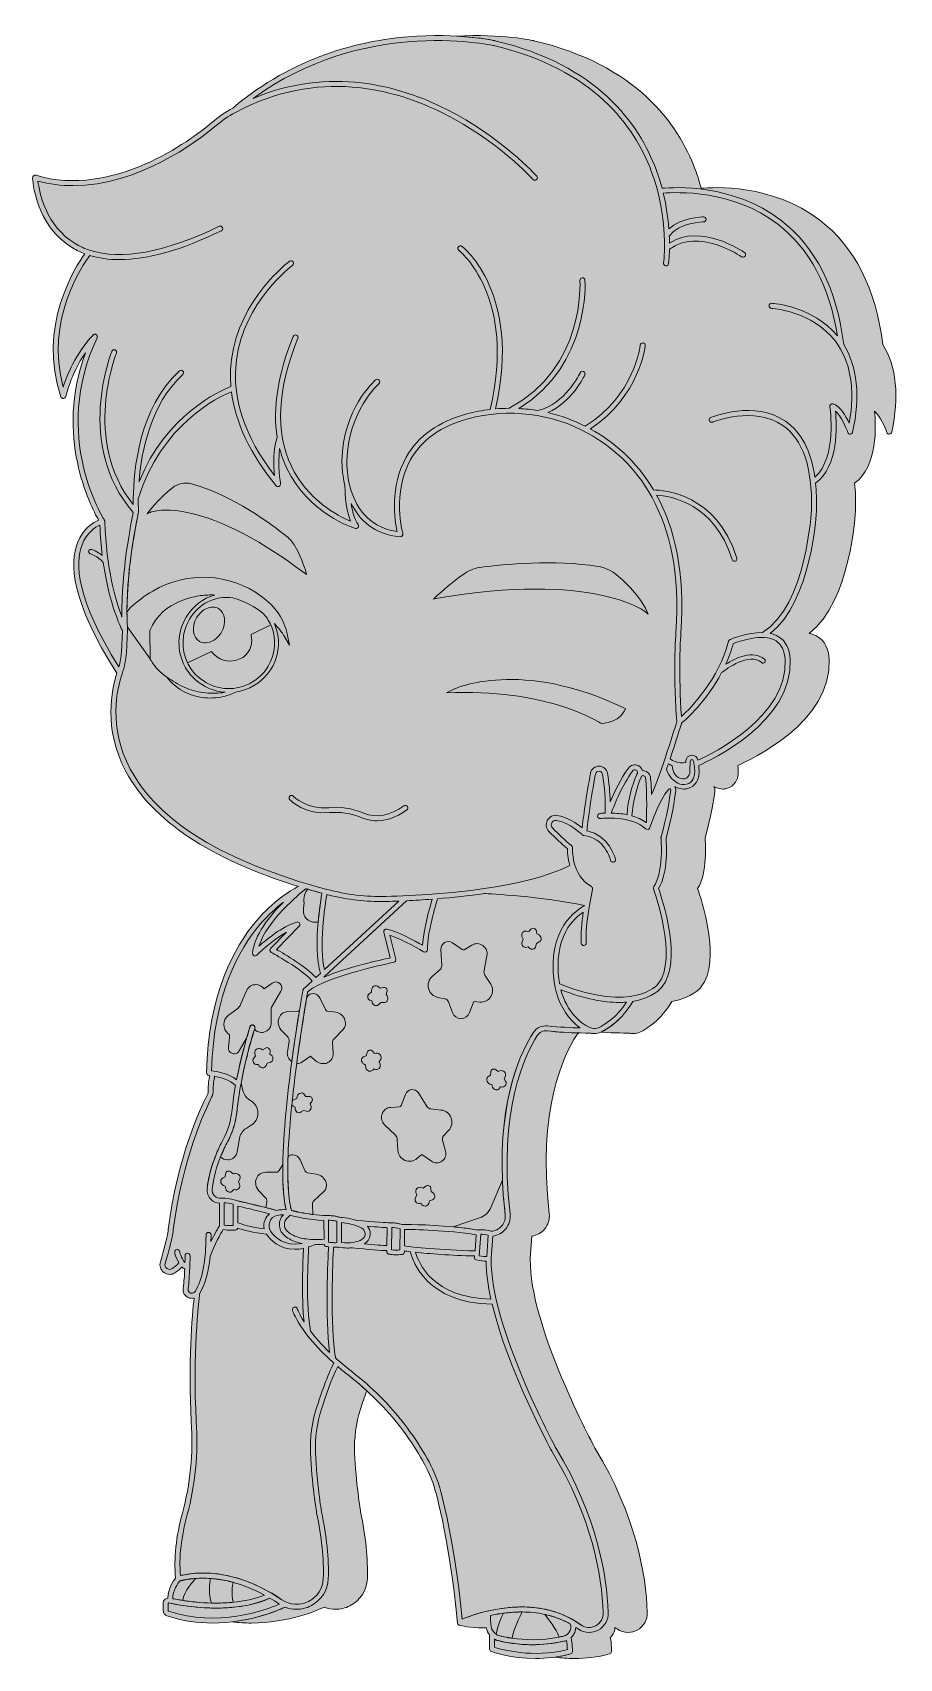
# Model space of a CAD drawing. Extents: x 331 to 780, y -967 to -125.
import ezdxf

# ---------------------------------------------------------------- set-up
doc = ezdxf.new("R2010")
doc.units = 0
doc.header["$MEASUREMENT"] = 0
doc.layers.add('RM_COLORS', color=7, linetype='Continuous')

msp = doc.modelspace()

# ---------------------------------------------------------------- hatches: boundary and pattern name
at = {"layer": 'RM_COLORS', "true_color": 0xffffff}
h = msp.add_hatch(color=7, dxfattribs=at)
h.dxf.hatch_style = 2
edge = h.paths.add_edge_path()
edge.add_spline(control_points=[(751.41, -287.11), (747.86, -258.24), (736.9, -236.56), (718.82, -222.68), (694.1, -203.71), (663.5, -205.53), (657.27, -206.14), (656.43, -202.97), (655.41, -199.72), (654.18, -196.42), (645.36, -172.82), (623.71, -142.09), (570.62, -129.73), (570.43, -129.69), (551.51, -125.47), (525.46, -127.67), (501.44, -129.7), (466.24, -137.76), (434.87, -164.6), (431.15, -166.6), (427.56, -169.07), (423.88, -172.14), (412.68, -181.52), (372.98, -211.2), (332.7, -199.42), (332.3, -199.3), (331.86, -199.39), (331.53, -199.64), (331.2, -199.9), (331.02, -200.31), (331.04, -200.73), (331.08, -201.73), (332.41, -225.46), (351.83, -237.03), (353.81, -238.21), (355.91, -239.19), (358.11, -240.03), (353.15, -246.97), (333.33, -277.96), (345.77, -314.09), (345.95, -314.62), (346.45, -314.97), (347, -314.97), (347.02, -314.97), (347.05, -314.97), (347.08, -314.96), (347.66, -314.93), (348.15, -314.51), (348.27, -313.94), (348.3, -313.8), (350.8, -302.62), (358.42, -291.32), (342.5, -334.4), (361, -370.57), (365.26, -377.98), (362.58, -379.13), (357.2, -382.28), (354.3, -389.74), (350.33, -399.9), (350.7, -419.86), (374.79, -457.26), (372.05, -465.57), (367.58, -485.94), (379.42, -508.11), (392.96, -533.48), (423, -553.48), (468.79, -567.65), (464.32, -569.97), (455.76, -575.31), (447.03, -585.54), (435.68, -598.84), (421.98, -623.29), (421.2, -664.23), (421.19, -664.92), (421.72, -665.5), (422.42, -665.55), (422.43, -665.55), (422.57, -665.56), (422.8, -665.58), (422.48, -667.41), (421.99, -670.67), (422.08, -673.17), (422.11, -674.08), (421.93, -674.91), (421.55, -675.66), (418, -682.6), (406.06, -708.13), (401.4, -745.24), (401.25, -746.43), (401.05, -747.58), (400.82, -748.64), (400.33, -750.9), (399.22, -755.65), (397.28, -762.02), (396.66, -764.05), (397.35, -766.21), (399.04, -767.5), (399.96, -768.2), (401.03, -768.55), (402.12, -768.55), (403.05, -768.55), (403.98, -768.29), (404.81, -767.77), (406.28, -766.85), (407.48, -766.02), (408.51, -764.63), (408.93, -765.07), (409.4, -765.47), (409.92, -765.82), (409.78, -768.87), (409.54, -772.48), (409.08, -775.72), (408.77, -777.91), (409.96, -779.9), (412.04, -780.66), (412.58, -780.87), (413.14, -780.96), (413.68, -780.96), (414.04, -780.96), (414.41, -780.92), (414.76, -780.83), (413.86, -789.23), (411.53, -815.23), (413.31, -844.69), (414.32, -861.29), (412.77, -877.27), (408.7, -892.17), (405.39, -904.32), (404.21, -915.63), (405.17, -925.83), (404.12, -927.15), (401.16, -931.33), (401.1, -936.17), (400.63, -936.26), (400.17, -936.45), (399.79, -936.76), (399.1, -937.32), (398.7, -938.15), (398.7, -939.04), (398.7, -939.04), (398.7, -942.59), (398.7, -942.59), (398.7, -943.85), (399.5, -944.96), (400.69, -945.36), (408.74, -948.09), (416.73, -949.1), (424.16, -949.1), (443.4, -949.1), (458.87, -942.31), (461.95, -940.86), (463.84, -941.61), (465.82, -941.99), (467.83, -941.99), (470.35, -941.99), (472.89, -941.39), (475.28, -940.18), (480.71, -937.43), (484.08, -932.17), (484.3, -926.12), (484.66, -915.88), (483.48, -904.22), (480.78, -891.55), (480.76, -891.39), (478.29, -875.74), (477.7, -861), (477.39, -853.32), (478.41, -845.72), (480.73, -838.41), (482.89, -831.58), (486.04, -822.45), (489.17, -816.25), (490.9, -817.73), (492.75, -819.25), (494.74, -820.8), (505.19, -828.95), (514.26, -838.01), (521.71, -847.74), (529.92, -858.46), (535.66, -868.37), (538.76, -877.15), (538.85, -877.41), (547.02, -902.84), (551.21, -949.12), (551.21, -949.15), (551.22, -949.17), (551.22, -949.2), (551.23, -949.23), (551.24, -949.26), (551.24, -949.29), (551.31, -949.59), (551.48, -949.84), (551.71, -950.02), (551.74, -950.04), (551.76, -950.06), (551.79, -950.08), (551.82, -950.1), (551.83, -950.12), (551.86, -950.13), (551.97, -950.19), (552.08, -950.23), (552.2, -950.26), (552.21, -950.26), (552.22, -950.27), (552.23, -950.27), (552.54, -950.34), (558.74, -951.66), (564.06, -951.66), (564.81, -951.66), (565.52, -951.62), (566.22, -951.56), (566.22, -951.57), (566.22, -951.59), (566.22, -951.6), (566.47, -952.98), (567.07, -954.23), (567.9, -955.29), (567.86, -956.68), (567.75, -960.83), (567.92, -962.7), (567.97, -963.2), (568.29, -963.62), (568.76, -963.8), (569.3, -964.01), (578.65, -967.45), (591.72, -967.45), (597.21, -967.45), (603.37, -966.84), (609.8, -965.12), (610.35, -964.98), (610.74, -964.49), (610.77, -963.92), (610.77, -963.72), (610.92, -959.54), (610.16, -956.62), (610.74, -956.08), (611.23, -955.45), (611.62, -954.75), (612.22, -953.68), (612.53, -952.53), (612.55, -951.36), (612.94, -951.62), (613.33, -951.87), (613.71, -952.14), (615.42, -953.36), (617.41, -953.98), (619.42, -953.98), (621.02, -953.98), (622.63, -953.59), (624.11, -952.79), (627.5, -950.97), (629.52, -947.46), (629.38, -943.64), (628.69, -924.01), (623.43, -893.36), (602.39, -858.79), (602.05, -858.16), (567.92, -794.96), (568.74, -760.56), (568.74, -760.49), (568.71, -760.44), (568.71, -760.38), (568.71, -760.38), (569.55, -748.72), (569.55, -748.72), (572.15, -748.36), (574.47, -747.1), (576.15, -745.12), (578.06, -742.87), (578.91, -739.98), (578.55, -736.98), (572.18, -683.67), (586.26, -654.8), (592.61, -644.86), (593.7, -643.15), (595.64, -642.23), (597.68, -642.47), (607.24, -643.56), (618.97, -643.62), (620.31, -643.63), (620.94, -643.8), (621.58, -643.89), (622.23, -643.89), (623.33, -643.89), (624.43, -643.65), (625.45, -643.17), (629.28, -641.36), (636.47, -636.88), (642.12, -627.17), (652.71, -625.42), (656.89, -620.2), (657.17, -619.82), (668.14, -606.44), (657.27, -573.84), (655.45, -568.69), (660.58, -560.88), (659.5, -544.76), (659.32, -542.47), (662.4, -531.93), (663.8, -522.69), (664.36, -518.09), (664.45, -517.32), (664.28, -516.59), (663.89, -515.99), (664.03, -516.06), (664.17, -516.14), (664.3, -516.21), (665.64, -516.9), (667.08, -517.25), (668.5, -517.25), (669.16, -517.25), (669.82, -517.17), (670.46, -517.02), (674.87, -515.94), (676.27, -511.63), (676.39, -509.76), (676.54, -508.56), (676.49, -506.95), (676.25, -504.98), (682.29, -502.39), (725.24, -482.74), (723.63, -450.1), (723.36, -444.58), (721.36, -440.62), (717.68, -438.34), (716.33, -437.51), (714.82, -436.95), (713.24, -436.61), (734.86, -420.16), (737.21, -374.41), (737.3, -372.37), (737.42, -367.52), (737.24, -363.03), (736.81, -358.85), (748.82, -349.95), (747.89, -329.03), (747.12, -321.51), (750, -324.2), (752.62, -330.11), (753.53, -332.61), (753.73, -333.16), (754.27, -333.5), (754.84, -333.46), (755.42, -333.42), (755.9, -333.01), (756.02, -332.44), (760.06, -313.8), (758.49, -298.59), (751.41, -287.11)], knot_values=[0, 0, 0, 0, 1, 1, 1, 2, 2, 2, 3, 3, 3, 4, 4, 4, 5, 5, 5, 6, 6, 6, 7, 7, 7, 8, 8, 8, 9, 9, 9, 10, 10, 10, 11, 11, 11, 12, 12, 12, 13, 13, 13, 14, 14, 14, 15, 15, 15, 16, 16, 16, 17, 17, 17, 18, 18, 18, 19, 19, 19, 20, 20, 20, 21, 21, 21, 22, 22, 22, 23, 23, 23, 24, 24, 24, 25, 25, 25, 26, 26, 26, 27, 27, 27, 28, 28, 28, 29, 29, 29, 30, 30, 30, 31, 31, 31, 32, 32, 32, 33, 33, 33, 34, 34, 34, 35, 35, 35, 36, 36, 36, 37, 37, 37, 38, 38, 38, 39, 39, 39, 40, 40, 40, 41, 41, 41, 42, 42, 42, 43, 43, 43, 44, 44, 44, 45, 45, 45, 46, 46, 46, 47, 47, 47, 48, 48, 48, 49, 49, 49, 50, 50, 50, 51, 51, 51, 52, 52, 52, 53, 53, 53, 54, 54, 54, 55, 55, 55, 56, 56, 56, 57, 57, 57, 58, 58, 58, 59, 59, 59, 60, 60, 60, 61, 61, 61, 62, 62, 62, 63, 63, 63, 64, 64, 64, 65, 65, 65, 66, 66, 66, 67, 67, 67, 68, 68, 68, 69, 69, 69, 70, 70, 70, 71, 71, 71, 72, 72, 72, 73, 73, 73, 74, 74, 74, 75, 75, 75, 76, 76, 76, 77, 77, 77, 78, 78, 78, 79, 79, 79, 80, 80, 80, 81, 81, 81, 82, 82, 82, 83, 83, 83, 84, 84, 84, 85, 85, 85, 86, 86, 86, 87, 87, 87, 88, 88, 88, 89, 89, 89, 90, 90, 90, 91, 91, 91, 92, 92, 92, 93, 93, 93, 94, 94, 94, 95, 95, 95, 96, 96, 96, 97, 97, 97, 98, 98, 98, 99, 99, 99, 100, 100, 100, 101, 101, 101, 102, 102, 102, 103, 103, 103, 104, 104, 104, 105, 105, 105, 106, 106, 106, 107, 107, 107, 108, 108, 108, 109, 109, 109, 110, 110, 110, 111, 111, 111, 112, 112, 112, 113, 113, 113, 114, 114, 114, 115, 115, 115, 116, 116, 116, 116], degree=3, periodic=1)
h = msp.add_hatch(color=7, dxfattribs=at)
h.dxf.hatch_style = 2
edge = h.paths.add_edge_path()
edge.add_spline(control_points=[(751.41, -287.11), (747.86, -258.24), (736.9, -236.56), (718.82, -222.68), (694.1, -203.71), (663.5, -205.53), (657.27, -206.14), (656.43, -202.97), (655.41, -199.72), (654.18, -196.42), (645.36, -172.82), (623.71, -142.09), (570.62, -129.73), (570.43, -129.69), (551.51, -125.47), (525.46, -127.67), (501.44, -129.7), (466.24, -137.76), (434.87, -164.6), (431.15, -166.6), (427.56, -169.07), (423.88, -172.14), (412.68, -181.52), (372.98, -211.2), (332.7, -199.42), (332.3, -199.3), (331.86, -199.39), (331.53, -199.64), (331.2, -199.9), (331.02, -200.31), (331.04, -200.73), (331.08, -201.73), (332.41, -225.46), (351.83, -237.03), (353.81, -238.21), (355.91, -239.19), (358.11, -240.03), (353.15, -246.97), (333.33, -277.96), (345.77, -314.09), (345.95, -314.62), (346.45, -314.97), (347, -314.97), (347.02, -314.97), (347.05, -314.97), (347.08, -314.96), (347.66, -314.93), (348.15, -314.51), (348.27, -313.94), (348.3, -313.8), (350.8, -302.62), (358.42, -291.32), (342.5, -334.4), (361, -370.57), (365.26, -377.98), (362.58, -379.13), (357.2, -382.28), (354.3, -389.74), (350.33, -399.9), (350.7, -419.86), (374.79, -457.26), (372.05, -465.57), (367.58, -485.94), (379.42, -508.11), (392.96, -533.48), (423, -553.48), (468.79, -567.65), (464.32, -569.97), (455.76, -575.31), (447.03, -585.54), (435.68, -598.84), (421.98, -623.29), (421.2, -664.23), (421.19, -664.92), (421.72, -665.5), (422.42, -665.55), (422.43, -665.55), (422.57, -665.56), (422.8, -665.58), (422.48, -667.41), (421.99, -670.67), (422.08, -673.17), (422.11, -674.08), (421.93, -674.91), (421.55, -675.66), (418, -682.6), (406.06, -708.13), (401.4, -745.24), (401.25, -746.43), (401.05, -747.58), (400.82, -748.64), (400.33, -750.9), (399.22, -755.65), (397.28, -762.02), (396.66, -764.05), (397.35, -766.21), (399.04, -767.5), (399.96, -768.2), (401.03, -768.55), (402.12, -768.55), (403.05, -768.55), (403.98, -768.29), (404.81, -767.77), (406.28, -766.85), (407.48, -766.02), (408.51, -764.63), (408.93, -765.07), (409.4, -765.47), (409.92, -765.82), (409.78, -768.87), (409.54, -772.48), (409.08, -775.72), (408.77, -777.91), (409.96, -779.9), (412.04, -780.66), (412.58, -780.87), (413.14, -780.96), (413.68, -780.96), (414.04, -780.96), (414.41, -780.92), (414.76, -780.83), (413.86, -789.23), (411.53, -815.23), (413.31, -844.69), (414.32, -861.29), (412.77, -877.27), (408.7, -892.17), (405.39, -904.32), (404.21, -915.63), (405.17, -925.83), (404.12, -927.15), (401.16, -931.33), (401.1, -936.17), (400.63, -936.26), (400.17, -936.45), (399.79, -936.76), (399.1, -937.32), (398.7, -938.15), (398.7, -939.04), (398.7, -939.04), (398.7, -942.59), (398.7, -942.59), (398.7, -943.85), (399.5, -944.96), (400.69, -945.36), (408.74, -948.09), (416.73, -949.1), (424.16, -949.1), (443.4, -949.1), (458.87, -942.31), (461.95, -940.86), (463.84, -941.61), (465.82, -941.99), (467.83, -941.99), (470.35, -941.99), (472.89, -941.39), (475.28, -940.18), (480.71, -937.43), (484.08, -932.17), (484.3, -926.12), (484.66, -915.88), (483.48, -904.22), (480.78, -891.55), (480.76, -891.39), (478.29, -875.74), (477.7, -861), (477.39, -853.32), (478.41, -845.72), (480.73, -838.41), (482.89, -831.58), (486.04, -822.45), (489.17, -816.25), (490.9, -817.73), (492.75, -819.25), (494.74, -820.8), (505.19, -828.95), (514.26, -838.01), (521.71, -847.74), (529.92, -858.46), (535.66, -868.37), (538.76, -877.15), (538.85, -877.41), (547.02, -902.84), (551.21, -949.12), (551.21, -949.15), (551.22, -949.17), (551.22, -949.2), (551.23, -949.23), (551.24, -949.26), (551.24, -949.29), (551.31, -949.59), (551.48, -949.84), (551.71, -950.02), (551.74, -950.04), (551.76, -950.06), (551.79, -950.08), (551.82, -950.1), (551.83, -950.12), (551.86, -950.13), (551.97, -950.19), (552.08, -950.23), (552.2, -950.26), (552.21, -950.26), (552.22, -950.27), (552.23, -950.27), (552.54, -950.34), (558.74, -951.66), (564.06, -951.66), (564.81, -951.66), (565.52, -951.62), (566.22, -951.56), (566.22, -951.57), (566.22, -951.59), (566.22, -951.6), (566.47, -952.98), (567.07, -954.23), (567.9, -955.29), (567.86, -956.68), (567.75, -960.83), (567.92, -962.7), (567.97, -963.2), (568.29, -963.62), (568.76, -963.8), (569.3, -964.01), (578.65, -967.45), (591.72, -967.45), (597.21, -967.45), (603.37, -966.84), (609.8, -965.12), (610.35, -964.98), (610.74, -964.49), (610.77, -963.92), (610.77, -963.72), (610.92, -959.54), (610.16, -956.62), (610.74, -956.08), (611.23, -955.45), (611.62, -954.75), (612.22, -953.68), (612.53, -952.53), (612.55, -951.36), (612.94, -951.62), (613.33, -951.87), (613.71, -952.14), (615.42, -953.36), (617.41, -953.98), (619.42, -953.98), (621.02, -953.98), (622.63, -953.59), (624.11, -952.79), (627.5, -950.97), (629.52, -947.46), (629.38, -943.64), (628.69, -924.01), (623.43, -893.36), (602.39, -858.79), (602.05, -858.16), (567.92, -794.96), (568.74, -760.56), (568.74, -760.49), (568.71, -760.44), (568.71, -760.38), (568.71, -760.38), (569.55, -748.72), (569.55, -748.72), (572.15, -748.36), (574.47, -747.1), (576.15, -745.12), (578.06, -742.87), (578.91, -739.98), (578.55, -736.98), (572.18, -683.67), (586.26, -654.8), (592.61, -644.86), (593.7, -643.15), (595.64, -642.23), (597.68, -642.47), (607.24, -643.56), (618.97, -643.62), (620.31, -643.63), (620.94, -643.8), (621.58, -643.89), (622.23, -643.89), (623.33, -643.89), (624.43, -643.65), (625.45, -643.17), (629.28, -641.36), (636.47, -636.88), (642.12, -627.17), (652.71, -625.42), (656.89, -620.2), (657.17, -619.82), (668.14, -606.44), (657.27, -573.84), (655.45, -568.69), (660.58, -560.88), (659.5, -544.76), (659.32, -542.47), (662.4, -531.93), (663.8, -522.69), (664.36, -518.09), (664.45, -517.32), (664.28, -516.59), (663.89, -515.99), (664.03, -516.06), (664.17, -516.14), (664.3, -516.21), (665.64, -516.9), (667.08, -517.25), (668.5, -517.25), (669.16, -517.25), (669.82, -517.17), (670.46, -517.02), (674.87, -515.94), (676.27, -511.63), (676.39, -509.76), (676.54, -508.56), (676.49, -506.95), (676.25, -504.98), (682.29, -502.39), (725.24, -482.74), (723.63, -450.1), (723.36, -444.58), (721.36, -440.62), (717.68, -438.34), (716.33, -437.51), (714.82, -436.95), (713.24, -436.61), (734.86, -420.16), (737.21, -374.41), (737.3, -372.37), (737.42, -367.52), (737.24, -363.03), (736.81, -358.85), (748.82, -349.95), (747.89, -329.03), (747.12, -321.51), (750, -324.2), (752.62, -330.11), (753.53, -332.61), (753.73, -333.16), (754.27, -333.5), (754.84, -333.46), (755.42, -333.42), (755.9, -333.01), (756.02, -332.44), (760.06, -313.8), (758.49, -298.59), (751.41, -287.11)], knot_values=[0, 0, 0, 0, 1, 1, 1, 2, 2, 2, 3, 3, 3, 4, 4, 4, 5, 5, 5, 6, 6, 6, 7, 7, 7, 8, 8, 8, 9, 9, 9, 10, 10, 10, 11, 11, 11, 12, 12, 12, 13, 13, 13, 14, 14, 14, 15, 15, 15, 16, 16, 16, 17, 17, 17, 18, 18, 18, 19, 19, 19, 20, 20, 20, 21, 21, 21, 22, 22, 22, 23, 23, 23, 24, 24, 24, 25, 25, 25, 26, 26, 26, 27, 27, 27, 28, 28, 28, 29, 29, 29, 30, 30, 30, 31, 31, 31, 32, 32, 32, 33, 33, 33, 34, 34, 34, 35, 35, 35, 36, 36, 36, 37, 37, 37, 38, 38, 38, 39, 39, 39, 40, 40, 40, 41, 41, 41, 42, 42, 42, 43, 43, 43, 44, 44, 44, 45, 45, 45, 46, 46, 46, 47, 47, 47, 48, 48, 48, 49, 49, 49, 50, 50, 50, 51, 51, 51, 52, 52, 52, 53, 53, 53, 54, 54, 54, 55, 55, 55, 56, 56, 56, 57, 57, 57, 58, 58, 58, 59, 59, 59, 60, 60, 60, 61, 61, 61, 62, 62, 62, 63, 63, 63, 64, 64, 64, 65, 65, 65, 66, 66, 66, 67, 67, 67, 68, 68, 68, 69, 69, 69, 70, 70, 70, 71, 71, 71, 72, 72, 72, 73, 73, 73, 74, 74, 74, 75, 75, 75, 76, 76, 76, 77, 77, 77, 78, 78, 78, 79, 79, 79, 80, 80, 80, 81, 81, 81, 82, 82, 82, 83, 83, 83, 84, 84, 84, 85, 85, 85, 86, 86, 86, 87, 87, 87, 88, 88, 88, 89, 89, 89, 90, 90, 90, 91, 91, 91, 92, 92, 92, 93, 93, 93, 94, 94, 94, 95, 95, 95, 96, 96, 96, 97, 97, 97, 98, 98, 98, 99, 99, 99, 100, 100, 100, 101, 101, 101, 102, 102, 102, 103, 103, 103, 104, 104, 104, 105, 105, 105, 106, 106, 106, 107, 107, 107, 108, 108, 108, 109, 109, 109, 110, 110, 110, 111, 111, 111, 112, 112, 112, 113, 113, 113, 114, 114, 114, 115, 115, 115, 116, 116, 116, 116], degree=3, periodic=1)
edge = h.paths.add_edge_path()
edge.add_spline(control_points=[(356.69, -390.75), (359.15, -384.37), (363.6, -381.59), (365.96, -380.52), (366.18, -386.21), (366.63, -391.45), (367.21, -396.26), (364.5, -394.11), (361.76, -393.2), (361.6, -393.16), (361, -392.96), (360.35, -393.29), (360.16, -393.9), (359.96, -394.5), (360.29, -395.15), (360.9, -395.34), (360.94, -395.36), (364.93, -396.69), (367.69, -399.88), (370.76, -421.35), (376.54, -433.13), (377.68, -435.29), (377.68, -435.29), (377.06, -446.3), (377.06, -446.3), (376.91, -448.86), (376.49, -451.44), (375.8, -454), (353.51, -418.8), (353.05, -400.19), (356.69, -390.75)], knot_values=[0, 0, 0, 0, 1, 1, 1, 2, 2, 2, 3, 3, 3, 4, 4, 4, 5, 5, 5, 6, 6, 6, 7, 7, 7, 8, 8, 8, 9, 9, 9, 10, 10, 10, 10], degree=3, periodic=1)
edge = h.paths.add_edge_path()
edge.add_spline(control_points=[(381.71, -506.89), (370.07, -485.07), (374.85, -465.08), (377.45, -457.5), (378.7, -453.85), (379.45, -450.13), (379.65, -446.45), (379.65, -446.45), (380.3, -435.07), (380.3, -435.07), (380.3, -435.05), (380.29, -435.03), (380.29, -435), (380.29, -434.97), (380.3, -434.94), (380.3, -434.91), (380.26, -434.3), (380.22, -433.69), (380.19, -433.08), (380.05, -430.66), (379.98, -428.19), (379.98, -425.71), (379.91, -400.75), (385.87, -374.25), (385.93, -373.96), (385.94, -373.94), (385.93, -373.92), (385.94, -373.91), (385.96, -373.8), (385.97, -373.68), (385.96, -373.57), (385.95, -373.46), (385.78, -371), (385.82, -366.98), (397.76, -328.34), (427.16, -314.32), (434.13, -311.49), (436.13, -327.56), (443.88, -343.87), (457.3, -360.16), (457.55, -360.47), (457.92, -360.63), (458.3, -360.63), (458.49, -360.63), (458.67, -360.6), (458.84, -360.52), (459.38, -360.27), (459.68, -359.69), (459.58, -359.11), (459.56, -358.99), (457.9, -349.11), (459.1, -340.93), (460.04, -344.51), (461.29, -347.95), (462.87, -351.24), (474.13, -374.76), (497.31, -381.95), (498.29, -382.25), (498.42, -382.28), (498.54, -382.3), (498.67, -382.3), (499.08, -382.3), (499.47, -382.11), (499.72, -381.76), (500.04, -381.31), (500.05, -380.71), (499.73, -380.25), (497.76, -377.44), (496.72, -373.16), (496.17, -369.29), (500.23, -377.62), (507.73, -385.41), (521.55, -386.63), (521.98, -386.67), (522.4, -386.49), (522.67, -386.16), (522.94, -385.83), (523.03, -385.39), (522.92, -384.98), (522.86, -384.77), (517.13, -364), (526.98, -346.59), (532.78, -336.35), (542.79, -329.25), (556.75, -325.48), (577.54, -319.87), (600.21, -322.64), (618.97, -333.07), (642.2, -345.99), (668.96, -374.36), (664.47, -436.14), (664.1, -441.31), (663.9, -446.06), (663.86, -450.68), (663.8, -459.18), (663.94, -471.51), (664.95, -482.2), (664.17, -484.76), (656.77, -508.74), (651.84, -519.98), (651.75, -516.84), (651.56, -513.66), (651.19, -510.96), (650.96, -509.24), (649.64, -507.94), (647.92, -507.72), (647.65, -507.69), (647.37, -507.69), (647.1, -507.72), (646.81, -506.61), (646.05, -505.65), (644.93, -505.1), (643.11, -504.21), (641, -504.74), (639.81, -506.38), (635.92, -511.75), (632.57, -518.82), (630.39, -523.92), (630.28, -518.87), (629.8, -513.89), (628.95, -509.04), (628.56, -506.88), (626.83, -505.41), (624.63, -505.39), (624.61, -505.39), (624.6, -505.39), (624.58, -505.39), (622.39, -505.39), (620.64, -506.83), (620.22, -508.99), (617.98, -520.48), (616.44, -532.33), (615.83, -537.36), (613.26, -535.22), (608.38, -531.77), (602.82, -530.9), (600.73, -530.57), (598.77, -531.58), (597.8, -533.46), (596.8, -535.38), (597.13, -537.61), (598.63, -539.15), (601.97, -542.58), (605.19, -545.59), (608.18, -548.1), (608.17, -549.52), (608.29, -553), (609.43, -556.9), (591.26, -565.68), (563.4, -569.7), (539.93, -571.52), (539.9, -571.52), (539.88, -571.52), (539.85, -571.52), (530.29, -572.26), (521.46, -572.64), (514.33, -572.82), (503.97, -573.08), (493.61, -571.86), (483.52, -569.18), (430.5, -555.07), (396.24, -534.11), (381.71, -506.89)], knot_values=[0, 0, 0, 0, 1, 1, 1, 2, 2, 2, 3, 3, 3, 4, 4, 4, 5, 5, 5, 6, 6, 6, 7, 7, 7, 8, 8, 8, 9, 9, 9, 10, 10, 10, 11, 11, 11, 12, 12, 12, 13, 13, 13, 14, 14, 14, 15, 15, 15, 16, 16, 16, 17, 17, 17, 18, 18, 18, 19, 19, 19, 20, 20, 20, 21, 21, 21, 22, 22, 22, 23, 23, 23, 24, 24, 24, 25, 25, 25, 26, 26, 26, 27, 27, 27, 28, 28, 28, 29, 29, 29, 30, 30, 30, 31, 31, 31, 32, 32, 32, 33, 33, 33, 34, 34, 34, 35, 35, 35, 36, 36, 36, 37, 37, 37, 38, 38, 38, 39, 39, 39, 40, 40, 40, 41, 41, 41, 42, 42, 42, 43, 43, 43, 44, 44, 44, 45, 45, 45, 46, 46, 46, 47, 47, 47, 48, 48, 48, 49, 49, 49, 50, 50, 50, 51, 51, 51, 52, 52, 52, 53, 53, 53, 54, 54, 54, 54], degree=3, periodic=1)
edge = h.paths.add_edge_path()
edge.add_spline(control_points=[(646.38, -511.02), (646.7, -510.25), (647.4, -510.27), (647.6, -510.3), (647.81, -510.33), (648.5, -510.48), (648.61, -511.31), (649.73, -519.5), (649.19, -532.67), (649.12, -534.43), (649.1, -534.49), (649.07, -534.55), (649.06, -534.6), (646.9, -532.99), (644.33, -531.88), (641.68, -531.14), (642.04, -523.29), (644.41, -515.92), (646.38, -511.02)], knot_values=[0, 0, 0, 0, 1, 1, 1, 2, 2, 2, 3, 3, 3, 4, 4, 4, 5, 5, 5, 6, 6, 6, 6], degree=3, periodic=1)
edge = h.paths.add_edge_path()
edge.add_spline(control_points=[(639.1, -530.52), (636.16, -529.93), (633.27, -529.72), (630.87, -529.67), (632.46, -525.56), (636.77, -515.02), (641.92, -507.9), (642.46, -507.15), (643.24, -507.17), (643.79, -507.44), (644.28, -507.68), (644.73, -508.2), (644.62, -508.99), (644.36, -509.29), (644.14, -509.65), (643.97, -510.05), (641.96, -515.03), (639.55, -522.5), (639.1, -530.52)], knot_values=[0, 0, 0, 0, 1, 1, 1, 2, 2, 2, 3, 3, 3, 4, 4, 4, 5, 5, 5, 6, 6, 6, 6], degree=3, periodic=1)
edge = h.paths.add_edge_path()
edge.add_spline(control_points=[(513.07, -591.32), (513.07, -591.32), (516.41, -604.67), (516.41, -604.67), (511.42, -605.72), (494.04, -609.59), (481.94, -614.64), (481.94, -614.64), (482.6, -614.03), (482.6, -614.03), (482.6, -614.03), (524.87, -575.04), (524.87, -575.04), (529.04, -574.85), (533.52, -574.59), (538.19, -574.25), (536.86, -578.65), (533.64, -589.91), (533.11, -598.14), (529.1, -595.88), (519.7, -590.8), (514.6, -589.73), (514.16, -589.64), (513.71, -589.78), (513.4, -590.1), (513.09, -590.42), (512.96, -590.88), (513.07, -591.32)], knot_values=[0, 0, 0, 0, 1, 1, 1, 2, 2, 2, 3, 3, 3, 4, 4, 4, 5, 5, 5, 6, 6, 6, 7, 7, 7, 8, 8, 8, 9, 9, 9, 9], degree=3, periodic=1)
edge = h.paths.add_edge_path()
edge.add_spline(control_points=[(483.56, -571.86), (492.74, -574.24), (502.14, -575.45), (511.56, -575.45), (512.51, -575.45), (513.45, -575.44), (514.4, -575.42), (516.42, -575.37), (518.58, -575.3), (520.85, -575.21), (520.85, -575.21), (482.35, -610.72), (482.35, -610.72), (479.3, -599.07), (482.6, -577.49), (483.56, -571.86)], knot_values=[0, 0, 0, 0, 1, 1, 1, 2, 2, 2, 3, 3, 3, 4, 4, 4, 5, 5, 5, 5], degree=3, periodic=1)
edge = h.paths.add_edge_path()
edge.add_spline(control_points=[(472.68, -568.83), (473, -568.93), (473.33, -569.02), (473.66, -569.12), (474.37, -569.33), (475.09, -569.53), (475.81, -569.73), (477.53, -570.23), (479.27, -570.71), (481.03, -571.19), (480.65, -573.36), (479.86, -578.26), (479.26, -584.15), (479.19, -584.81), (479.13, -585.48), (479.07, -586.17), (478.25, -595.1), (478, -605.75), (480.22, -612.69), (480.22, -612.69), (477.83, -614.89), (477.83, -614.89), (473.36, -609.51), (461.66, -602.7), (457.46, -600.35), (457.46, -600.35), (469.26, -588.24), (469.26, -588.24), (469.68, -587.81), (469.75, -587.15), (469.44, -586.64), (469.12, -586.13), (468.49, -585.91), (467.92, -586.1), (460.13, -588.7), (452.46, -594.91), (448.39, -598.58), (452.35, -585.51), (469.49, -571.37), (472.68, -568.83)], knot_values=[0, 0, 0, 0, 1, 1, 1, 2, 2, 2, 3, 3, 3, 4, 4, 4, 5, 5, 5, 6, 6, 6, 7, 7, 7, 8, 8, 8, 9, 9, 9, 10, 10, 10, 11, 11, 11, 12, 12, 12, 13, 13, 13, 13], degree=3, periodic=1)
edge = h.paths.add_edge_path()
edge.add_spline(control_points=[(448.9, -587.35), (453.12, -582.38), (457.35, -578.58), (461.05, -575.75), (453.97, -582.85), (445.81, -592.91), (445.04, -602.22), (444.99, -602.77), (445.3, -603.29), (445.8, -603.52), (446.3, -603.74), (446.88, -603.63), (447.27, -603.24), (447.35, -603.15), (454.35, -595.99), (462.59, -591.36), (462.59, -591.36), (454.4, -599.76), (454.4, -599.76), (454.12, -600.05), (453.99, -600.46), (454.05, -600.86), (454.11, -601.27), (454.36, -601.62), (454.72, -601.81), (454.89, -601.9), (471.11, -610.66), (475.92, -616.66), (475.92, -616.66), (472.33, -619.97), (472.33, -619.97), (472.02, -620.23), (471.74, -620.49), (471.48, -620.76), (471.44, -620.79), (471.43, -620.83), (471.4, -620.87), (471.35, -620.93), (471.31, -621), (471.27, -621.07), (471.23, -621.15), (471.2, -621.23), (471.17, -621.32), (471.16, -621.36), (471.13, -621.39), (471.13, -621.44), (471, -622.15), (470.3, -626.02), (469.33, -631.97), (469.21, -632.68), (469.09, -633.43), (468.97, -634.2), (468.02, -640.07), (466.87, -647.56), (465.73, -655.88), (465.62, -656.69), (465.51, -657.5), (465.4, -658.32), (463.13, -675.29), (460.99, -695.25), (460.74, -711.66), (460.71, -713), (460.7, -714.31), (460.71, -715.59), (460.74, -723.3), (461.25, -730.04), (462.44, -735.05), (461.15, -735), (459.36, -735.03), (457.54, -735.39), (456.28, -735.07), (455.04, -734.76), (453.83, -734.46), (453.17, -734.3), (452.53, -734.14), (451.89, -733.97), (443.97, -732.03), (437.82, -730.59), (436.66, -730.32), (436.66, -730.32), (436.65, -730.32), (436.65, -730.32), (433.94, -729.06), (429.31, -729.02), (429.08, -729.05), (429.03, -729.05), (428.98, -729.07), (428.93, -729.08), (428.88, -729.08), (428.84, -729.08), (428.8, -729.09), (427.55, -729.27), (426.3, -728.85), (425.38, -727.96), (424.43, -727.04), (423.97, -725.78), (424.11, -724.49), (424.81, -718.22), (426.55, -712.43), (428.5, -707.6), (428.79, -706.89), (429.08, -706.21), (429.37, -705.55), (430.3, -703.44), (431.24, -701.55), (432.11, -699.93), (432.94, -698.37), (433.67, -696.77), (434.31, -695.11), (435.7, -691.48), (436.61, -687.6), (437.01, -683.53), (437.31, -680.48), (437.75, -677.35), (438.27, -674.22), (438.53, -672.64), (438.82, -671.06), (439.12, -669.5), (441.62, -656.46), (445.17, -644.55), (446.04, -641.7), (446.16, -641.3), (446.23, -641.08), (446.24, -641.06), (446.44, -640.43), (446.14, -639.76), (445.55, -639.49), (445.5, -639.47), (445.45, -639.45), (445.39, -639.43), (444.87, -639.26), (444.32, -639.45), (444, -639.85), (443.89, -639.97), (443.81, -640.11), (443.76, -640.27), (443.74, -640.35), (443.02, -642.61), (441.99, -646.29), (440.55, -651.43), (438.47, -659.32), (436.8, -667.82), (432.6, -664.48), (426.45, -663.4), (423.83, -663.08), (424.83, -623.73), (437.98, -600.2), (448.9, -587.35)], knot_values=[0, 0, 0, 0, 1, 1, 1, 2, 2, 2, 3, 3, 3, 4, 4, 4, 5, 5, 5, 6, 6, 6, 7, 7, 7, 8, 8, 8, 9, 9, 9, 10, 10, 10, 11, 11, 11, 12, 12, 12, 13, 13, 13, 14, 14, 14, 15, 15, 15, 16, 16, 16, 17, 17, 17, 18, 18, 18, 19, 19, 19, 20, 20, 20, 21, 21, 21, 22, 22, 22, 23, 23, 23, 24, 24, 24, 25, 25, 25, 26, 26, 26, 27, 27, 27, 28, 28, 28, 29, 29, 29, 30, 30, 30, 31, 31, 31, 32, 32, 32, 33, 33, 33, 34, 34, 34, 35, 35, 35, 36, 36, 36, 37, 37, 37, 38, 38, 38, 39, 39, 39, 40, 40, 40, 41, 41, 41, 42, 42, 42, 43, 43, 43, 44, 44, 44, 45, 45, 45, 46, 46, 46, 47, 47, 47, 48, 48, 48, 49, 49, 49, 49], degree=3, periodic=1)
edge = h.paths.add_edge_path()
edge.add_spline(control_points=[(482.03, -740.63), (482.03, -740.63), (482.08, -750.3), (482.08, -750.3), (478.28, -750.73), (474.46, -750.42), (471.86, -750.06), (469.47, -749.74), (467.31, -749.02), (465.43, -747.93), (464.55, -747.42), (463.79, -746.88), (463.12, -746.28), (462.12, -745.4), (461.57, -744.17), (461.56, -742.82), (461.55, -741.45), (462.12, -740.14), (463.13, -739.21), (463.7, -738.69), (464.18, -738.25), (464.52, -737.94), (466.75, -738.53), (474.05, -740.29), (482.03, -740.63)], knot_values=[0, 0, 0, 0, 1, 1, 1, 2, 2, 2, 3, 3, 3, 4, 4, 4, 5, 5, 5, 6, 6, 6, 7, 7, 7, 8, 8, 8, 8], degree=3, periodic=1)
edge = h.paths.add_edge_path()
edge.add_spline(control_points=[(484.99, -808.93), (480.74, -804.82), (477.52, -801.09), (475.1, -797.91), (472.59, -785.51), (473.84, -759.53), (474.13, -754.35), (475.21, -754.02), (476.33, -753.61), (477.51, -753.11), (478.98, -753.13), (480.54, -753.08), (482.1, -752.91), (482.11, -753.47), (482.5, -753.95), (483.05, -754.06), (483.52, -754.16), (483.97, -754.23), (484.42, -754.3), (484.11, -760.25), (482.69, -790.83), (484.99, -808.93)], knot_values=[0, 0, 0, 0, 1, 1, 1, 2, 2, 2, 3, 3, 3, 4, 4, 4, 5, 5, 5, 6, 6, 6, 7, 7, 7, 7], degree=3, periodic=1)
edge = h.paths.add_edge_path()
edge.add_spline(control_points=[(484.43, -740.48), (484.9, -740.49), (485.47, -740.51), (486.08, -740.57), (486.95, -740.66), (487.9, -740.81), (488.72, -741.07), (488.72, -741.07), (488.72, -752.12), (488.72, -752.12), (488.3, -752.14), (487.76, -752.14), (487.16, -752.13), (486.37, -752.1), (485.46, -752.03), (484.49, -751.88), (484.49, -751.88), (484.43, -740.48), (484.43, -740.48)], knot_values=[0, 0, 0, 0, 1, 1, 1, 2, 2, 2, 3, 3, 3, 4, 4, 4, 5, 5, 5, 6, 6, 6, 6], degree=3, periodic=1)
edge = h.paths.add_edge_path()
edge.add_spline(control_points=[(451.13, -744.94), (444.35, -744.24), (438.92, -742.38), (437.35, -741.79), (437.35, -741.79), (437.35, -733.15), (437.35, -733.15), (440.09, -733.79), (446.36, -735.28), (453.8, -737.13), (452.8, -737.97), (452.01, -739.05), (451.51, -740.3), (450.92, -741.8), (450.81, -743.41), (451.13, -744.94)], knot_values=[0, 0, 0, 0, 1, 1, 1, 2, 2, 2, 3, 3, 3, 4, 4, 4, 5, 5, 5, 5], degree=3, periodic=1)
edge = h.paths.add_edge_path()
edge.add_spline(control_points=[(453.93, -741.26), (454.6, -739.57), (456, -738.38), (457.78, -737.99), (458.9, -737.75), (460.03, -737.66), (461.02, -737.64), (459.69, -739.03), (458.95, -740.9), (458.96, -742.84), (458.98, -744.9), (459.86, -746.86), (461.38, -748.22), (462.19, -748.94), (463.09, -749.59), (464.13, -750.19), (466.1, -751.32), (468.33, -752.11), (470.75, -752.52), (461.32, -754.34), (456.39, -749.11), (454.54, -746.42), (453.48, -744.89), (453.26, -742.96), (453.93, -741.26)], knot_values=[0, 0, 0, 0, 1, 1, 1, 2, 2, 2, 3, 3, 3, 4, 4, 4, 5, 5, 5, 6, 6, 6, 7, 7, 7, 8, 8, 8, 8], degree=3, periodic=1)
edge = h.paths.add_edge_path()
edge.add_spline(control_points=[(434.95, -732.23), (434.95, -732.23), (434.95, -743.26), (434.95, -743.26), (433.78, -743.29), (431.9, -743.28), (430.28, -743.03), (430.28, -743.03), (430.28, -731.49), (430.28, -731.49), (431.62, -731.56), (433.54, -731.76), (434.95, -732.23)], knot_values=[0, 0, 0, 0, 1, 1, 1, 2, 2, 2, 3, 3, 3, 4, 4, 4, 4], degree=3, periodic=1)
edge = h.paths.add_edge_path()
edge.add_spline(control_points=[(412.94, -778.22), (412.21, -777.96), (411.49, -777.25), (411.65, -776.08), (412.72, -768.49), (412.68, -759.26), (412.67, -758.87), (412.67, -758.15), (412.09, -757.58), (411.38, -757.58), (411.37, -757.58), (411.37, -757.58), (411.37, -757.58), (410.65, -757.58), (410.07, -758.17), (410.08, -758.88), (410.08, -758.92), (410.08, -760.32), (410.03, -762.45), (407.97, -760.09), (407.26, -756.66), (407.25, -756.62), (407.11, -755.91), (406.43, -755.46), (405.73, -755.59), (405.02, -755.73), (404.56, -756.41), (404.7, -757.12), (404.73, -757.29), (405.27, -759.92), (406.83, -762.46), (405.95, -763.92), (404.93, -764.62), (403.43, -765.57), (402.36, -766.24), (401.28, -765.94), (400.62, -765.43), (399.97, -764.93), (399.4, -763.97), (399.76, -762.78), (401.73, -756.32), (402.86, -751.49), (403.36, -749.19), (403.61, -748.05), (403.82, -746.83), (403.98, -745.56), (408.58, -708.88), (420.36, -683.69), (423.86, -676.84), (424.45, -675.7), (424.72, -674.43), (424.68, -673.08), (424.6, -670.8), (425.08, -667.66), (425.38, -665.95), (428.51, -666.52), (433.39, -667.84), (436.23, -670.8), (435.47, -674.96), (434.83, -679.19), (434.43, -683.27), (433.87, -688.85), (432.32, -694.04), (429.82, -698.69), (428.86, -700.48), (427.82, -702.58), (426.8, -704.94), (424.5, -710.27), (422.33, -716.91), (421.53, -724.21), (421.3, -726.3), (422.04, -728.35), (423.57, -729.83), (424.76, -730.98), (426.29, -731.63), (427.88, -731.71), (427.88, -731.71), (427.88, -743.49), (427.88, -743.49), (427.42, -744.24), (425.48, -747.44), (423.5, -751.52), (423.53, -750.41), (423.55, -749.29), (423.55, -748.12), (423.55, -747.41), (422.97, -746.83), (422.25, -746.83), (421.53, -746.83), (420.95, -747.41), (420.95, -748.12), (420.95, -761.66), (419.04, -771.53), (415.27, -777.44), (414.65, -778.42), (413.66, -778.49), (412.94, -778.22)], knot_values=[0, 0, 0, 0, 1, 1, 1, 2, 2, 2, 3, 3, 3, 4, 4, 4, 5, 5, 5, 6, 6, 6, 7, 7, 7, 8, 8, 8, 9, 9, 9, 10, 10, 10, 11, 11, 11, 12, 12, 12, 13, 13, 13, 14, 14, 14, 15, 15, 15, 16, 16, 16, 17, 17, 17, 18, 18, 18, 19, 19, 19, 20, 20, 20, 21, 21, 21, 22, 22, 22, 23, 23, 23, 24, 24, 24, 25, 25, 25, 26, 26, 26, 27, 27, 27, 28, 28, 28, 29, 29, 29, 30, 30, 30, 31, 31, 31, 32, 32, 32, 32], degree=3, periodic=1)
edge = h.paths.add_edge_path()
edge.add_spline(control_points=[(407.26, -927.37), (407.96, -927.16), (409.8, -926.66), (412.56, -926.3), (413.46, -926.18), (414.47, -926.08), (415.57, -926), (417.77, -925.86), (420.34, -925.82), (423.22, -926.03), (423.87, -926.07), (424.54, -926.13), (425.22, -926.2), (427.64, -926.46), (430.25, -926.88), (433.02, -927.53), (433.66, -927.68), (434.31, -927.84), (434.97, -928.02), (439.96, -929.35), (445.43, -931.43), (451.23, -934.58), (446.11, -936.65), (440.54, -937.8), (435.02, -938.34), (434.35, -938.41), (433.68, -938.47), (433.01, -938.51), (430.63, -938.7), (428.28, -938.77), (425.99, -938.76), (425.26, -938.76), (424.53, -938.75), (423.82, -938.73), (418.12, -938.59), (412.91, -938.01), (408.84, -937.38), (408.15, -937.28), (407.49, -937.17), (406.87, -937.06), (405.67, -936.86), (404.6, -936.66), (403.69, -936.48), (403.62, -932.28), (406.45, -928.4), (407.26, -927.37)], knot_values=[0, 0, 0, 0, 1, 1, 1, 2, 2, 2, 3, 3, 3, 4, 4, 4, 5, 5, 5, 6, 6, 6, 7, 7, 7, 8, 8, 8, 9, 9, 9, 10, 10, 10, 11, 11, 11, 12, 12, 12, 13, 13, 13, 14, 14, 14, 15, 15, 15, 15], degree=3, periodic=1)
edge = h.paths.add_edge_path()
edge.add_spline(control_points=[(401.52, -942.9), (401.39, -942.86), (401.3, -942.73), (401.3, -942.59), (401.3, -942.59), (401.3, -939.04), (401.3, -939.04), (401.3, -938.9), (401.38, -938.82), (401.42, -938.78), (401.47, -938.74), (401.56, -938.7), (401.68, -938.72), (403.06, -939.02), (405.06, -939.41), (407.52, -939.81), (412.2, -940.55), (418.56, -941.3), (425.52, -941.34), (428.39, -941.37), (431.36, -941.27), (434.35, -941), (441.06, -940.42), (447.91, -939), (454.06, -936.2), (455.59, -937.11), (457.14, -938.08), (458.71, -939.15), (458.81, -939.21), (458.91, -939.27), (459.01, -939.33), (451.5, -942.54), (426.85, -951.46), (401.52, -942.9)], knot_values=[0, 0, 0, 0, 1, 1, 1, 2, 2, 2, 3, 3, 3, 4, 4, 4, 5, 5, 5, 6, 6, 6, 7, 7, 7, 8, 8, 8, 9, 9, 9, 10, 10, 10, 11, 11, 11, 11], degree=3, periodic=1)
edge = h.paths.add_edge_path()
edge.add_spline(control_points=[(478.25, -837.62), (475.84, -845.22), (474.78, -853.12), (475.1, -861.1), (475.7, -876), (478.19, -891.8), (478.23, -892.02), (480.89, -904.56), (482.06, -916), (481.7, -926.03), (481.52, -931.12), (478.68, -935.55), (474.1, -937.86), (469.56, -940.17), (464.35, -939.84), (460.17, -937), (450.83, -930.64), (442.13, -927.05), (434.56, -925.14), (431.01, -924.24), (427.7, -923.71), (424.7, -923.43), (421.14, -923.11), (418, -923.13), (415.36, -923.33), (411.84, -923.59), (409.21, -924.14), (407.65, -924.55), (406.9, -914.94), (408.09, -904.29), (411.21, -892.86), (415.35, -877.68), (416.93, -861.42), (415.91, -844.53), (413.87, -810.72), (417.27, -781.51), (417.63, -778.57), (420.41, -774.07), (422.21, -767.62), (423.03, -759.33), (425.12, -753.35), (428.62, -747.31), (429.78, -745.37), (431.22, -745.6), (432.79, -745.67), (434.02, -745.67), (435.25, -745.67), (436.15, -745.61), (436.23, -745.61), (436.81, -745.57), (437.25, -745.11), (437.32, -744.55), (439.84, -745.43), (445.45, -747.12), (452.24, -747.64), (452.3, -747.73), (452.34, -747.81), (452.4, -747.9), (454.26, -750.6), (458.78, -755.54), (466.9, -755.54), (468.31, -755.54), (469.84, -755.38), (471.48, -755.04), (471.17, -760.95), (470.32, -780.13), (471.75, -793.11), (469.1, -788.93), (468.27, -786.44), (468.24, -786.36), (468.03, -785.68), (467.3, -785.3), (466.61, -785.51), (465.93, -785.72), (465.55, -786.45), (465.76, -787.14), (465.92, -787.67), (469.59, -798.88), (487.15, -814.49), (483.84, -820.86), (480.51, -830.49), (478.25, -837.62)], knot_values=[0, 0, 0, 0, 1, 1, 1, 2, 2, 2, 3, 3, 3, 4, 4, 4, 5, 5, 5, 6, 6, 6, 7, 7, 7, 8, 8, 8, 9, 9, 9, 10, 10, 10, 11, 11, 11, 12, 12, 12, 13, 13, 13, 14, 14, 14, 15, 15, 15, 16, 16, 16, 17, 17, 17, 18, 18, 18, 19, 19, 19, 20, 20, 20, 21, 21, 21, 22, 22, 22, 23, 23, 23, 24, 24, 24, 25, 25, 25, 26, 26, 26, 27, 27, 27, 27], degree=3, periodic=1)
edge = h.paths.add_edge_path()
edge.add_spline(control_points=[(570.46, -961.63), (570.41, -960.45), (570.42, -958.81), (570.45, -957.45), (570.82, -957.65), (571.2, -957.83), (571.6, -957.98), (571.85, -958.07), (572.11, -958.15), (572.38, -958.22), (573.95, -958.61), (575.92, -959.03), (578.23, -959.39), (581.56, -959.92), (585.58, -960.32), (590.09, -960.32), (594.87, -960.32), (600.21, -959.87), (605.85, -958.62), (606.15, -958.56), (606.46, -958.49), (606.76, -958.42), (607.12, -958.34), (607.48, -958.22), (607.82, -958.08), (608.11, -959.65), (608.18, -961.57), (608.18, -962.86), (590.11, -967.37), (574.12, -962.82), (570.46, -961.63)], knot_values=[0, 0, 0, 0, 1, 1, 1, 2, 2, 2, 3, 3, 3, 4, 4, 4, 5, 5, 5, 6, 6, 6, 7, 7, 7, 8, 8, 8, 9, 9, 9, 10, 10, 10, 10], degree=3, periodic=1)
edge = h.paths.add_edge_path()
edge.add_spline(control_points=[(609.35, -953.49), (608.68, -954.7), (607.52, -955.58), (606.17, -955.89), (606.11, -955.9), (606.05, -955.92), (605.99, -955.93), (605.33, -956.08), (604.68, -956.22), (604.03, -956.36), (604.03, -956.36), (604.02, -956.36), (604.02, -956.36), (594.46, -958.26), (585.9, -957.88), (579.62, -956.97), (578.94, -956.87), (578.28, -956.77), (577.65, -956.66), (575.94, -956.36), (574.44, -956.04), (573.19, -955.73), (573.13, -955.72), (573.07, -955.7), (573.01, -955.69), (572.38, -955.54), (571.81, -955.28), (571.29, -954.93), (570, -954.1), (569.07, -952.73), (568.78, -951.14), (568.35, -948.79), (568.28, -946.49), (568.28, -945.22), (570.38, -944.75), (572.64, -944.33), (575.02, -944.02), (575.02, -944.02), (575.03, -944.02), (575.03, -944.02), (575.82, -943.9), (576.63, -943.81), (577.45, -943.73), (579.1, -943.55), (580.8, -943.44), (582.53, -943.39), (583.27, -943.37), (584.03, -943.36), (584.79, -943.37), (588.58, -943.38), (592.5, -943.75), (596.43, -944.6), (597.5, -944.83), (598.56, -945.09), (599.62, -945.41), (599.62, -945.41), (599.63, -945.41), (599.63, -945.41), (603.01, -946.37), (606.38, -947.73), (609.65, -949.57), (609.67, -949.64), (609.7, -949.7), (609.72, -949.76), (610.13, -951), (610, -952.32), (609.35, -953.49)], knot_values=[0, 0, 0, 0, 1, 1, 1, 2, 2, 2, 3, 3, 3, 4, 4, 4, 5, 5, 5, 6, 6, 6, 7, 7, 7, 8, 8, 8, 9, 9, 9, 10, 10, 10, 11, 11, 11, 12, 12, 12, 13, 13, 13, 14, 14, 14, 15, 15, 15, 16, 16, 16, 17, 17, 17, 18, 18, 18, 19, 19, 19, 20, 20, 20, 21, 21, 21, 22, 22, 22, 22], degree=3, periodic=1)
edge = h.paths.add_edge_path()
edge.add_spline(control_points=[(569.21, -784.03), (577.36, -817.92), (598.98, -857.95), (600.14, -860.09), (620.92, -894.23), (626.1, -924.42), (626.78, -943.73), (626.88, -946.56), (625.39, -949.15), (622.88, -950.5), (620.38, -951.84), (617.52, -951.67), (615.22, -950.02), (609.37, -945.83), (603.1, -943.35), (596.87, -942.03), (592.64, -941.13), (588.44, -940.76), (584.39, -940.77), (581.84, -940.77), (579.35, -940.92), (576.96, -941.17), (566.08, -942.31), (557.2, -945.6), (553.63, -947.09), (549.37, -901.62), (541.32, -876.6), (541.23, -876.32), (538.02, -867.25), (532.15, -857.1), (523.78, -846.16), (516.19, -836.26), (506.96, -827.04), (496.34, -818.75), (493.25, -816.35), (490.5, -814.02), (488.04, -811.79), (485.17, -794.96), (486.69, -760.96), (487.01, -754.52), (487.04, -754.52), (487.08, -754.52), (487.11, -754.52), (487.41, -754.53), (487.69, -754.54), (487.94, -754.54), (488.65, -754.54), (489.21, -754.51), (489.57, -754.48), (489.62, -754.5), (489.66, -754.53), (489.72, -754.54), (491.28, -754.78), (492.77, -754.9), (494.17, -754.9), (495.09, -754.9), (495.96, -754.85), (496.81, -754.74), (504.85, -755.74), (512.1, -756.14), (514.65, -756.26), (514.65, -756.26), (514.64, -756.81), (514.64, -756.81), (514.63, -757.38), (515.01, -757.88), (515.56, -758), (515.95, -758.09), (516.35, -758.16), (516.77, -758.21), (517.65, -758.34), (518.56, -758.38), (519.39, -758.38), (521.16, -758.38), (522.57, -758.2), (522.67, -758.18), (523.26, -758.11), (523.71, -757.61), (523.72, -757.01), (523.72, -757.01), (523.72, -756.44), (523.72, -756.44), (524.45, -756.53), (525.5, -756.65), (526.83, -756.8), (528.03, -761.71), (535.3, -783.35), (569.21, -784.03)], knot_values=[0, 0, 0, 0, 1, 1, 1, 2, 2, 2, 3, 3, 3, 4, 4, 4, 5, 5, 5, 6, 6, 6, 7, 7, 7, 8, 8, 8, 9, 9, 9, 10, 10, 10, 11, 11, 11, 12, 12, 12, 13, 13, 13, 14, 14, 14, 15, 15, 15, 16, 16, 16, 17, 17, 17, 18, 18, 18, 19, 19, 19, 20, 20, 20, 21, 21, 21, 22, 22, 22, 23, 23, 23, 24, 24, 24, 25, 25, 25, 26, 26, 26, 27, 27, 27, 28, 28, 28, 29, 29, 29, 29], degree=3, periodic=1)
edge = h.paths.add_edge_path()
edge.add_spline(control_points=[(504.62, -743.64), (509.45, -743.98), (513.39, -744.29), (514.89, -744.41), (514.89, -744.41), (514.7, -753.66), (514.7, -753.66), (512.79, -753.57), (508.31, -753.32), (502.86, -752.79), (503, -752.71), (503.15, -752.63), (503.29, -752.54), (505.09, -751.41), (506.12, -749.47), (506.06, -747.37), (506.02, -745.96), (505.5, -744.66), (504.62, -743.64)], knot_values=[0, 0, 0, 0, 1, 1, 1, 2, 2, 2, 3, 3, 3, 4, 4, 4, 5, 5, 5, 6, 6, 6, 6], degree=3, periodic=1)
edge = h.paths.add_edge_path()
edge.add_spline(control_points=[(501.9, -750.35), (499.24, -752.03), (495.52, -752.62), (491.12, -752.09), (491.12, -752.09), (491.12, -741.67), (491.12, -741.67), (493.43, -741.94), (498.36, -742.69), (501.68, -744.54), (502.77, -745.14), (503.43, -746.22), (503.46, -747.44), (503.5, -748.64), (502.93, -749.7), (501.9, -750.35)], knot_values=[0, 0, 0, 0, 1, 1, 1, 2, 2, 2, 3, 3, 3, 4, 4, 4, 5, 5, 5, 5], degree=3, periodic=1)
edge = h.paths.add_edge_path()
edge.add_spline(control_points=[(517.06, -755.84), (517.06, -755.84), (517.29, -744.29), (517.29, -744.29), (518.28, -744.31), (519.82, -744.42), (521.47, -744.88), (521.47, -744.88), (521.33, -755.9), (521.33, -755.9), (520.28, -755.98), (518.59, -756.05), (517.06, -755.84)], knot_values=[0, 0, 0, 0, 1, 1, 1, 2, 2, 2, 3, 3, 3, 4, 4, 4, 4], degree=3, periodic=1)
edge = h.paths.add_edge_path()
edge.add_spline(control_points=[(560.89, -748.06), (560.89, -748.06), (560.33, -756.42), (560.33, -756.42), (542.79, -756.05), (527.54, -754.29), (523.75, -753.83), (523.75, -753.83), (523.86, -745.3), (523.86, -745.3), (528.47, -745.32), (545.91, -745.58), (560.89, -748.06)], knot_values=[0, 0, 0, 0, 1, 1, 1, 2, 2, 2, 3, 3, 3, 4, 4, 4, 4], degree=3, periodic=1)
edge = h.paths.add_edge_path()
edge.add_spline(control_points=[(566.13, -761.73), (566.12, -767.7), (567.05, -774.4), (568.6, -781.42), (538.36, -780.57), (531.1, -762.74), (529.56, -757.09), (536.46, -757.8), (547.73, -758.75), (560.15, -759.02), (560.15, -759.02), (560.1, -759.82), (560.1, -759.82), (560.06, -760.38), (560.42, -760.9), (560.97, -761.05), (562.93, -761.6), (564.86, -761.72), (566.13, -761.73)], knot_values=[0, 0, 0, 0, 1, 1, 1, 2, 2, 2, 3, 3, 3, 4, 4, 4, 5, 5, 5, 6, 6, 6, 6], degree=3, periodic=1)
edge = h.paths.add_edge_path()
edge.add_spline(control_points=[(562.56, -758.97), (562.56, -758.97), (563.31, -747.81), (563.31, -747.81), (564.39, -747.76), (565.95, -747.82), (567.18, -748.26), (567.18, -748.26), (566.38, -759.33), (566.38, -759.33), (565.47, -759.33), (564.05, -759.28), (562.56, -758.97)], knot_values=[0, 0, 0, 0, 1, 1, 1, 2, 2, 2, 3, 3, 3, 4, 4, 4, 4], degree=3, periodic=1)
edge = h.paths.add_edge_path()
edge.add_spline(control_points=[(597.97, -639.89), (594.96, -639.54), (592.05, -640.91), (590.42, -643.46), (584.66, -652.48), (572.67, -676.7), (574.54, -719.8), (574.6, -721.29), (574.68, -722.8), (574.78, -724.34), (575.04, -728.49), (575.43, -732.81), (575.97, -737.29), (576.24, -739.57), (575.6, -741.75), (574.17, -743.43), (572.76, -745.1), (570.75, -746.08), (568.5, -746.21), (565.8, -745.01), (562.18, -745.49), (562.02, -745.52), (561.95, -745.53), (561.89, -745.56), (561.82, -745.58), (559.2, -745.13), (556.49, -744.76), (553.79, -744.44), (552.2, -744.25), (550.62, -744.08), (549.05, -743.94), (535.29, -742.63), (522.83, -742.7), (522.67, -742.7), (522.64, -742.7), (522.62, -742.71), (522.6, -742.71), (520.53, -742.07), (518.58, -741.91), (517.34, -741.9), (516.56, -741.88), (516.06, -741.92), (516.01, -741.93), (516, -741.93), (516, -741.93), (515.99, -741.93), (515.91, -741.91), (515.85, -741.88), (515.77, -741.87), (515.69, -741.87), (507.77, -741.23), (499.04, -740.64), (494.73, -739.28), (490.25, -738.97), (490, -738.95), (489.98, -738.95), (489.96, -738.96), (489.94, -738.96), (488.8, -738.52), (487.47, -738.3), (486.29, -738.19), (484.79, -738.04), (483.54, -738.08), (483.23, -738.09), (483.21, -738.09), (483.18, -738.07), (483.15, -738.07), (480.82, -738.01), (478.5, -737.81), (476.34, -737.54), (475.65, -737.46), (474.97, -737.36), (474.32, -737.26), (470.05, -736.63), (466.62, -735.8), (465.21, -735.43), (463.65, -729.68), (463.16, -721.1), (463.35, -711.18), (463.37, -709.95), (463.41, -708.71), (463.45, -707.44), (463.75, -698.95), (464.48, -689.67), (465.43, -680.45), (465.43, -680.45), (465.43, -680.45), (465.43, -680.44), (465.48, -679.93), (465.53, -679.42), (465.59, -678.91), (466.29, -672.2), (467.1, -665.54), (467.94, -659.27), (468.02, -658.6), (468.11, -657.93), (468.21, -657.27), (469.59, -647.03), (471, -637.97), (472.04, -631.58), (472.44, -629.16), (472.78, -627.13), (473.04, -625.56), (473.32, -623.99), (473.51, -622.89), (473.61, -622.33), (473.61, -622.33), (474.12, -621.85), (474.12, -621.85), (483.45, -614.02), (517.9, -607.01), (518.26, -606.94), (518.6, -606.87), (518.91, -606.66), (519.1, -606.36), (519.29, -606.06), (519.35, -605.7), (519.26, -605.35), (519.26, -605.35), (516.14, -592.86), (516.14, -592.86), (522.73, -595.07), (533.56, -601.38), (533.68, -601.46), (534.08, -601.69), (534.58, -601.69), (534.98, -601.46), (535.38, -601.23), (535.63, -600.8), (535.63, -600.33), (535.63, -591.87), (539.87, -577.61), (540.98, -574.04), (548.75, -573.42), (556.99, -572.56), (565.2, -571.37), (567.38, -571.46), (595.42, -572.82), (617.01, -577.55), (617, -577.59), (616.99, -577.64), (616.98, -577.68), (613.46, -579.52), (597.55, -589.43), (601.35, -617.1), (602.42, -624.91), (605.63, -631.87), (610.64, -637.22), (612.01, -638.69), (613.43, -639.93), (614.86, -640.94), (610.32, -640.82), (603.74, -640.54), (597.97, -639.89)], knot_values=[0, 0, 0, 0, 1, 1, 1, 2, 2, 2, 3, 3, 3, 4, 4, 4, 5, 5, 5, 6, 6, 6, 7, 7, 7, 8, 8, 8, 9, 9, 9, 10, 10, 10, 11, 11, 11, 12, 12, 12, 13, 13, 13, 14, 14, 14, 15, 15, 15, 16, 16, 16, 17, 17, 17, 18, 18, 18, 19, 19, 19, 20, 20, 20, 21, 21, 21, 22, 22, 22, 23, 23, 23, 24, 24, 24, 25, 25, 25, 26, 26, 26, 27, 27, 27, 28, 28, 28, 29, 29, 29, 30, 30, 30, 31, 31, 31, 32, 32, 32, 33, 33, 33, 34, 34, 34, 35, 35, 35, 36, 36, 36, 37, 37, 37, 38, 38, 38, 39, 39, 39, 40, 40, 40, 41, 41, 41, 42, 42, 42, 43, 43, 43, 44, 44, 44, 45, 45, 45, 46, 46, 46, 47, 47, 47, 48, 48, 48, 49, 49, 49, 50, 50, 50, 51, 51, 51, 51], degree=3, periodic=1)
edge = h.paths.add_edge_path()
edge.add_spline(control_points=[(624.34, -640.81), (623.22, -641.34), (621.97, -641.44), (620.83, -641.08), (618.02, -640.22), (615.23, -638.32), (612.54, -635.44), (608.86, -631.51), (606.24, -626.62), (604.81, -621.13), (617.41, -626.06), (627.27, -627.75), (634.87, -627.75), (636.26, -627.75), (637.58, -627.68), (638.83, -627.58), (633.72, -635.5), (627.67, -639.25), (624.34, -640.81)], knot_values=[0, 0, 0, 0, 1, 1, 1, 2, 2, 2, 3, 3, 3, 4, 4, 4, 5, 5, 5, 6, 6, 6, 6], degree=3, periodic=1)
edge = h.paths.add_edge_path()
edge.add_spline(control_points=[(656.75, -541.97), (656.71, -542.12), (656.69, -542.29), (656.71, -542.45), (656.72, -542.63), (658.26, -560.55), (652.95, -567.73), (652.69, -568.08), (652.63, -568.54), (652.78, -568.95), (652.91, -569.31), (665.9, -605.07), (655.14, -618.21), (655.02, -618.36), (642.51, -633.62), (604.15, -618.07), (604.08, -617.62), (603.98, -617.19), (603.92, -616.74), (600.75, -593.66), (611.62, -584.04), (616.46, -580.95), (615.63, -586.51), (614.98, -592.76), (615.37, -597.12), (615.43, -597.79), (616, -598.3), (616.67, -598.3), (616.7, -598.3), (616.74, -598.3), (616.78, -598.29), (617.5, -598.23), (618.03, -597.6), (617.96, -596.88), (617.16, -587.86), (621.23, -569.3), (621.27, -569.11), (621.39, -568.55), (621.13, -567.97), (620.62, -567.69), (610.16, -562), (610.79, -547.71), (610.8, -547.57), (610.82, -547.16), (610.65, -546.76), (610.33, -546.5), (607.31, -544.01), (603.91, -540.84), (600.49, -537.33), (599.64, -536.46), (599.73, -535.37), (600.11, -534.65), (600.28, -534.32), (600.96, -533.23), (602.41, -533.47), (609.59, -534.59), (615.85, -540.85), (615.91, -540.91), (615.96, -540.96), (616.03, -540.99), (616.08, -541.04), (616.14, -541.08), (616.18, -541.12), (616.24, -541.15), (616.35, -541.2), (616.46, -541.23), (616.58, -541.26), (616.62, -541.27), (616.65, -541.29), (616.69, -541.29), (616.7, -541.29), (616.71, -541.29), (616.72, -541.29), (622.1, -541.74), (625.53, -544.84), (627.63, -547.88), (629.74, -550.92), (630.51, -553.9), (630.57, -554.15), (630.75, -554.84), (631.45, -555.27), (632.15, -555.09), (632.84, -554.92), (633.27, -554.22), (633.09, -553.52), (633.06, -553.39), (629.8, -540.74), (618.27, -538.87), (618.74, -534.87), (620.34, -521.96), (622.77, -509.48), (622.99, -508.38), (623.85, -507.99), (624.59, -507.99), (624.59, -507.99), (624.6, -507.99), (624.6, -507.99), (625.34, -508), (626.19, -508.4), (626.38, -509.5), (627.54, -516.03), (627.99, -522.82), (627.74, -529.7), (626.2, -529.75), (625.19, -529.86), (625.03, -529.87), (624.31, -529.95), (623.8, -530.59), (623.88, -531.31), (623.95, -532.02), (624.59, -532.53), (625.31, -532.46), (625.47, -532.44), (641.62, -530.78), (648.76, -537.76), (649.08, -538.08), (649.54, -538.2), (649.98, -538.1), (650.42, -537.99), (650.77, -537.66), (650.9, -537.23), (650.95, -537.09), (655.44, -523.29), (660.69, -517.3), (660.97, -516.99), (661.29, -517.08), (661.42, -517.14), (661.57, -517.21), (661.83, -517.38), (661.78, -517.78), (661.22, -522.33), (659.83, -531.52), (656.75, -541.97)], knot_values=[0, 0, 0, 0, 1, 1, 1, 2, 2, 2, 3, 3, 3, 4, 4, 4, 5, 5, 5, 6, 6, 6, 7, 7, 7, 8, 8, 8, 9, 9, 9, 10, 10, 10, 11, 11, 11, 12, 12, 12, 13, 13, 13, 14, 14, 14, 15, 15, 15, 16, 16, 16, 17, 17, 17, 18, 18, 18, 19, 19, 19, 20, 20, 20, 21, 21, 21, 22, 22, 22, 23, 23, 23, 24, 24, 24, 25, 25, 25, 26, 26, 26, 27, 27, 27, 28, 28, 28, 29, 29, 29, 30, 30, 30, 31, 31, 31, 32, 32, 32, 33, 33, 33, 34, 34, 34, 35, 35, 35, 36, 36, 36, 37, 37, 37, 38, 38, 38, 39, 39, 39, 40, 40, 40, 41, 41, 41, 42, 42, 42, 43, 43, 43, 44, 44, 44, 44], degree=3, periodic=1)
edge = h.paths.add_edge_path()
edge.add_spline(control_points=[(674.1, -509.55), (674.09, -509.71), (673.76, -513.84), (669.91, -514.78), (668.45, -515.14), (666.83, -514.92), (665.36, -514.16), (663.39, -513.15), (660.83, -511.08), (659.57, -507.04), (659.9, -506.08), (660.24, -505.11), (660.57, -504.14), (661.09, -504.47), (661.73, -504.83), (662.47, -505.16), (662.99, -510.85), (666.2, -511.84), (668.14, -511.91), (669.08, -511.95), (669.94, -511.61), (670.6, -510.97), (671.27, -510.34), (671.65, -509.48), (671.66, -508.55), (671.68, -507.18), (671.74, -505.07), (671.9, -502.81), (671.95, -502.11), (672.53, -502.03), (672.71, -502.02), (672.89, -502.01), (673.48, -502.03), (673.6, -502.73), (674.12, -505.73), (674.29, -508), (674.1, -509.55)], knot_values=[0, 0, 0, 0, 1, 1, 1, 2, 2, 2, 3, 3, 3, 4, 4, 4, 5, 5, 5, 6, 6, 6, 7, 7, 7, 8, 8, 8, 9, 9, 9, 10, 10, 10, 11, 11, 11, 12, 12, 12, 12], degree=3, periodic=1)
edge = h.paths.add_edge_path()
edge.add_spline(control_points=[(716.31, -440.55), (719.22, -442.35), (720.81, -445.61), (721.03, -450.23), (722.49, -479.79), (683.34, -498.93), (675.86, -502.31), (675.56, -500.7), (674.2, -499.63), (672.59, -499.72), (670.95, -499.81), (669.72, -501.01), (669.6, -502.65), (669.58, -502.94), (669.56, -503.24), (669.55, -503.53), (665.72, -504.25), (662.7, -502.51), (661.44, -501.59), (664.38, -492.9), (666.83, -484.93), (667.4, -483.08), (669.42, -481.38), (680.35, -471.74), (688.15, -456.95), (690.68, -454.97), (702.48, -446.35), (708.88, -451.75), (709.37, -452.16), (710.1, -452.1), (710.5, -451.62), (710.91, -451.13), (710.85, -450.41), (710.37, -450), (704.4, -444.96), (695.45, -449.29), (690.26, -452.62), (691.77, -449.28), (693.09, -445.71), (694.09, -441.96), (696.91, -440.83), (709.38, -436.26), (716.31, -440.55)], knot_values=[0, 0, 0, 0, 1, 1, 1, 2, 2, 2, 3, 3, 3, 4, 4, 4, 5, 5, 5, 6, 6, 6, 7, 7, 7, 8, 8, 8, 9, 9, 9, 10, 10, 10, 11, 11, 11, 12, 12, 12, 13, 13, 13, 14, 14, 14, 14], degree=3, periodic=1)
edge = h.paths.add_edge_path()
edge.add_spline(control_points=[(754.29, -327.75), (752.5, -323.99), (749.47, -318.83), (745.87, -317.75), (745.45, -317.63), (744.98, -317.73), (744.64, -318.02), (744.31, -318.32), (744.15, -318.76), (744.22, -319.2), (744.26, -319.48), (748.19, -345.28), (736.44, -355.8), (734.51, -342.17), (729.43, -332.44), (721.24, -326.79), (705.2, -315.73), (683.43, -324.42), (682.51, -324.8), (681.84, -325.07), (681.53, -325.83), (681.8, -326.49), (682.07, -327.16), (682.82, -327.48), (683.49, -327.2), (683.7, -327.12), (704.9, -318.67), (719.78, -328.94), (730.2, -336.14), (735.22, -350.72), (734.7, -372.27), (734.68, -372.77), (732.14, -422.28), (709.28, -436.17), (701.31, -436), (692.96, -439.6), (692.48, -439.81), (692.11, -439.97), (691.84, -440.29), (691.74, -440.68), (686.72, -460.24), (672.49, -474.86), (667.33, -479.65), (666.52, -469.64), (666.41, -458.53), (666.46, -450.7), (666.5, -446.14), (666.69, -441.44), (667.06, -436.33), (669.35, -404.84), (663.65, -381.83), (654.4, -365.01), (661.61, -365.45), (684.59, -369.21), (693.51, -398.38), (693.68, -398.94), (694.19, -399.3), (694.75, -399.3), (694.88, -399.3), (695, -399.28), (695.13, -399.24), (695.82, -399.03), (696.2, -398.31), (695.99, -397.62), (685.8, -364.28), (657.94, -362.42), (652.88, -362.36), (643.72, -346.98), (631.57, -337.1), (620.23, -330.8), (620.2, -330.78), (620.17, -330.76), (620.14, -330.75), (645.7, -313.88), (648.52, -287.92), (648.54, -287.65), (648.61, -286.94), (648.09, -286.3), (647.38, -286.23), (646.67, -286.16), (646.03, -286.68), (645.96, -287.4), (645.93, -287.66), (643.1, -313.24), (617.49, -329.36), (611.3, -326.22), (604.75, -323.85), (598.02, -322.3), (610.38, -317.01), (616.95, -303.37), (617.25, -302.72), (617.56, -302.07), (617.28, -301.3), (616.63, -300.99), (615.98, -300.68), (615.2, -300.96), (614.9, -301.61), (614.82, -301.78), (606.96, -318.15), (592.83, -321.25), (589.61, -320.71), (586.35, -320.37), (583.08, -320.19), (620.18, -297.56), (617.33, -254.1), (617.3, -253.65), (617.24, -252.94), (616.63, -252.4), (615.9, -252.45), (615.19, -252.51), (614.65, -253.13), (614.7, -253.85), (614.74, -254.3), (617.63, -298.99), (578.06, -320.06), (575.69, -320.07), (573.32, -320.17), (570.95, -320.38), (578.08, -289.62), (573.19, -268.56), (567.75, -256.24), (561.7, -242.54), (553.87, -236.47), (553.54, -236.22), (552.97, -235.78), (552.15, -235.89), (551.72, -236.46), (551.28, -237.03), (551.39, -237.85), (551.96, -238.28), (552.27, -238.52), (582.1, -262.21), (568.22, -320.63), (564.13, -321.12), (560.07, -321.89), (556.07, -322.97), (541.42, -326.93), (530.87, -334.44), (524.72, -345.31), (515.98, -360.75), (518.72, -378.17), (519.96, -383.83), (504.24, -381.66), (498, -370.02), (495.54, -360.46), (495.54, -360.41), (495.54, -360.38), (495.54, -360.38), (495.55, -360.14), (495.47, -359.93), (495.36, -359.74), (493.81, -353.27), (493.95, -347.91), (493.97, -347.36), (494.45, -321.78), (510.36, -307.45), (510.53, -307.31), (511.06, -306.83), (511.12, -306.01), (510.64, -305.47), (510.17, -304.94), (509.35, -304.88), (508.81, -305.36), (508.12, -305.96), (491.87, -320.54), (491.37, -347.28), (491.36, -347.43), (491.21, -353.2), (492.95, -360.28), (492.95, -360.3), (492.94, -360.31), (492.94, -360.33), (492.93, -360.84), (492.8, -371.26), (495.88, -378.56), (489.19, -375.73), (473.54, -367.54), (465.2, -350.09), (456.73, -332.38), (457.86, -310.08), (468.54, -283.82), (468.81, -283.16), (468.49, -282.4), (467.82, -282.13), (467.16, -281.86), (466.4, -282.18), (466.13, -282.84), (458.15, -302.45), (455.4, -319.96), (457.87, -335.13), (455.59, -341.15), (455.92, -349.67), (456.42, -354.89), (440.88, -334.75), (434.25, -314.69), (436.7, -295.21), (440.52, -264.84), (465.52, -246.23), (465.77, -246.05), (466.35, -245.63), (466.47, -244.81), (466.05, -244.23), (465.63, -243.65), (464.81, -243.53), (464.23, -243.95), (463.97, -244.14), (438.09, -263.37), (434.12, -294.86), (433.54, -299.48), (433.45, -304.13), (433.84, -308.8), (428.25, -310.98), (400.26, -323.36), (386.22, -358.12), (387.45, -342.28), (392.19, -317.88), (408.88, -302.63), (409.41, -302.14), (409.44, -301.32), (408.96, -300.79), (408.48, -300.26), (407.65, -300.22), (407.12, -300.71), (386.22, -319.8), (383.4, -352.48), (383.23, -366.75), (383.23, -366.84), (383.21, -366.93), (383.23, -367.02), (383.22, -368.11), (383.22, -369.1), (383.23, -369.96), (356.59, -336.56), (374.35, -291.95), (374.54, -291.49), (374.81, -290.83), (374.49, -290.07), (373.83, -289.8), (373.16, -289.53), (372.4, -289.84), (372.13, -290.51), (371.93, -290.99), (352.71, -339.19), (383.26, -374.03), (382.32, -378.37), (376.96, -404.3), (377.4, -428.14), (374.2, -419.8), (369.26, -403.16), (368.48, -378.63), (368.48, -378.55), (368.46, -378.48), (368.45, -378.41), (368.44, -378.39), (368.45, -378.36), (368.44, -378.34), (368.44, -378.33), (368.43, -378.33), (368.43, -378.32), (368.39, -378.19), (368.34, -378.07), (368.27, -377.96), (367.99, -377.52), (340.46, -334.26), (364.51, -283.56), (364.52, -283.54), (364.51, -283.52), (364.52, -283.5), (364.56, -283.41), (364.57, -283.32), (364.59, -283.23), (364.6, -283.15), (364.62, -283.08), (364.62, -283), (364.62, -282.92), (364.6, -282.84), (364.59, -282.76), (364.57, -282.68), (364.56, -282.6), (364.53, -282.52), (364.5, -282.45), (364.45, -282.38), (364.41, -282.32), (364.36, -282.24), (364.32, -282.16), (364.25, -282.1), (364.24, -282.08), (364.23, -282.06), (364.22, -282.05), (364.17, -282), (364.1, -281.98), (364.05, -281.94), (363.99, -281.9), (363.95, -281.85), (363.89, -281.83), (363.87, -281.82), (363.85, -281.82), (363.83, -281.81), (363.74, -281.77), (363.65, -281.76), (363.56, -281.74), (363.49, -281.73), (363.41, -281.71), (363.34, -281.71), (363.25, -281.71), (363.17, -281.73), (363.09, -281.75), (363.01, -281.76), (362.93, -281.77), (362.85, -281.8), (362.78, -281.83), (362.72, -281.88), (362.65, -281.92), (362.57, -281.97), (362.5, -282.01), (362.43, -282.08), (362.41, -282.1), (362.39, -282.1), (362.38, -282.12), (353.37, -291.83), (348.86, -303.06), (346.93, -309.08), (337.33, -274.54), (357.16, -245.67), (360.68, -240.91), (365.33, -242.35), (370.43, -243.08), (375.97, -243.08), (390.6, -243.08), (408.29, -238.1), (428.9, -228.17), (429.54, -227.86), (429.82, -227.08), (429.5, -226.44), (429.19, -225.79), (428.42, -225.52), (427.77, -225.83), (399.48, -239.46), (376.96, -243.59), (360.63, -238.18), (360.59, -238.16), (360.55, -238.15), (360.51, -238.14), (357.91, -237.27), (355.46, -236.16), (353.18, -234.8), (337.97, -225.75), (334.54, -208.12), (333.81, -202.43), (339.95, -204.04), (346.05, -204.74), (352.03, -204.74), (385.92, -204.74), (415.96, -182.16), (425.55, -174.14), (429.13, -171.14), (432.62, -168.75), (436.22, -166.82), (478.96, -143.91), (518.54, -154.53), (544.21, -167.46), (572.16, -181.54), (590.19, -201.34), (590.37, -201.54), (590.85, -202.07), (591.67, -202.11), (592.2, -201.63), (592.74, -201.15), (592.78, -200.33), (592.3, -199.8), (592.12, -199.59), (573.81, -179.48), (545.46, -165.18), (521.31, -152.99), (485.11, -142.85), (445.39, -159.58), (473.82, -138.76), (504.21, -132.09), (525.59, -130.27), (551.26, -128.09), (569.86, -132.23), (570.04, -132.27), (621.94, -144.35), (643.09, -174.26), (651.7, -197.23), (661.05, -222.18), (658.08, -244.6), (658.05, -244.82), (657.95, -245.53), (658.44, -246.19), (659.15, -246.29), (659.21, -246.3), (659.27, -246.3), (659.33, -246.3), (659.97, -246.3), (660.53, -245.83), (660.62, -245.18), (660.63, -245.1), (661, -242.33), (661.09, -237.69), (676.14, -226.26), (698.28, -241.41), (698.51, -241.57), (698.73, -241.72), (698.99, -241.8), (699.25, -241.8), (699.66, -241.8), (700.06, -241.61), (700.32, -241.24), (700.73, -240.65), (700.58, -239.84), (699.99, -239.43), (699.05, -238.77), (677.49, -224.01), (661.11, -234.51), (661.1, -233.38), (661.07, -232.17), (661.01, -230.9), (665.94, -223.84), (678.64, -223.55), (678.77, -223.55), (679.49, -223.54), (680.06, -222.95), (680.05, -222.23), (680.04, -221.52), (679.46, -220.95), (678.75, -220.95), (678.74, -220.95), (678.74, -220.95), (678.73, -220.95), (678.21, -220.96), (667.15, -221.2), (660.8, -227.2), (660.4, -221.79), (659.55, -215.47), (657.92, -208.69), (664.61, -208.08), (693.72, -206.68), (717.26, -224.76), (733.72, -237.41), (744.1, -256.83), (748.14, -282.54), (735.29, -266.99), (714.95, -265.75), (714.07, -265.7), (713.36, -265.67), (712.74, -266.22), (712.7, -266.93), (712.66, -267.65), (713.21, -268.26), (713.93, -268.3), (714.14, -268.31), (735.05, -269.6), (747.08, -285.36), (754.99, -295.73), (757.41, -309.97), (754.29, -327.75)], knot_values=[0, 0, 0, 0, 1, 1, 1, 2, 2, 2, 3, 3, 3, 4, 4, 4, 5, 5, 5, 6, 6, 6, 7, 7, 7, 8, 8, 8, 9, 9, 9, 10, 10, 10, 11, 11, 11, 12, 12, 12, 13, 13, 13, 14, 14, 14, 15, 15, 15, 16, 16, 16, 17, 17, 17, 18, 18, 18, 19, 19, 19, 20, 20, 20, 21, 21, 21, 22, 22, 22, 23, 23, 23, 24, 24, 24, 25, 25, 25, 26, 26, 26, 27, 27, 27, 28, 28, 28, 29, 29, 29, 30, 30, 30, 31, 31, 31, 32, 32, 32, 33, 33, 33, 34, 34, 34, 35, 35, 35, 36, 36, 36, 37, 37, 37, 38, 38, 38, 39, 39, 39, 40, 40, 40, 41, 41, 41, 42, 42, 42, 43, 43, 43, 44, 44, 44, 45, 45, 45, 46, 46, 46, 47, 47, 47, 48, 48, 48, 49, 49, 49, 50, 50, 50, 51, 51, 51, 52, 52, 52, 53, 53, 53, 54, 54, 54, 55, 55, 55, 56, 56, 56, 57, 57, 57, 58, 58, 58, 59, 59, 59, 60, 60, 60, 61, 61, 61, 62, 62, 62, 63, 63, 63, 64, 64, 64, 65, 65, 65, 66, 66, 66, 67, 67, 67, 68, 68, 68, 69, 69, 69, 70, 70, 70, 71, 71, 71, 72, 72, 72, 73, 73, 73, 74, 74, 74, 75, 75, 75, 76, 76, 76, 77, 77, 77, 78, 78, 78, 79, 79, 79, 80, 80, 80, 81, 81, 81, 82, 82, 82, 83, 83, 83, 84, 84, 84, 85, 85, 85, 86, 86, 86, 87, 87, 87, 88, 88, 88, 89, 89, 89, 90, 90, 90, 91, 91, 91, 92, 92, 92, 93, 93, 93, 94, 94, 94, 95, 95, 95, 96, 96, 96, 97, 97, 97, 98, 98, 98, 99, 99, 99, 100, 100, 100, 101, 101, 101, 102, 102, 102, 103, 103, 103, 104, 104, 104, 105, 105, 105, 106, 106, 106, 107, 107, 107, 108, 108, 108, 109, 109, 109, 110, 110, 110, 111, 111, 111, 112, 112, 112, 113, 113, 113, 114, 114, 114, 115, 115, 115, 116, 116, 116, 117, 117, 117, 118, 118, 118, 119, 119, 119, 120, 120, 120, 121, 121, 121, 122, 122, 122, 123, 123, 123, 124, 124, 124, 125, 125, 125, 126, 126, 126, 127, 127, 127, 128, 128, 128, 129, 129, 129, 130, 130, 130, 131, 131, 131, 132, 132, 132, 133, 133, 133, 134, 134, 134, 135, 135, 135, 136, 136, 136, 137, 137, 137, 138, 138, 138, 139, 139, 139, 140, 140, 140, 141, 141, 141, 142, 142, 142, 143, 143, 143, 144, 144, 144, 145, 145, 145, 146, 146, 146, 147, 147, 147, 148, 148, 148, 149, 149, 149, 150, 150, 150, 151, 151, 151, 152, 152, 152, 152], degree=3, periodic=1)
at = {"layer": 'RM_COLORS', "true_color": 0xe32640}
h = msp.add_hatch(color=242, dxfattribs=at)
h.dxf.hatch_style = 2
edge = h.paths.add_edge_path()
edge.add_spline(control_points=[(501.03, -891.55), (503.73, -904.22), (504.91, -915.88), (504.55, -926.12), (504.33, -932.17), (500.96, -937.43), (495.53, -940.18), (493.14, -941.39), (490.6, -941.99), (488.08, -941.99), (486.07, -941.99), (484.09, -941.61), (482.2, -940.86), (479.12, -942.31), (463.65, -949.1), (444.41, -949.1), (441.2, -949.1), (437.89, -948.9), (434.52, -948.46), (448.76, -946.74), (459.45, -942.04), (461.95, -940.86), (463.84, -941.61), (465.82, -941.99), (467.83, -941.99), (470.35, -941.99), (472.89, -941.39), (475.28, -940.18), (480.71, -937.43), (484.08, -932.17), (484.3, -926.12), (484.66, -915.88), (483.48, -904.22), (480.78, -891.55), (480.76, -891.39), (478.29, -875.74), (477.7, -861), (477.39, -853.32), (478.41, -845.72), (480.73, -838.41), (482.89, -831.58), (486.04, -822.45), (489.17, -816.25), (490.9, -817.73), (492.75, -819.25), (494.74, -820.8), (498.04, -823.38), (501.19, -826.05), (504.21, -828.8), (503.01, -832.15), (501.9, -835.49), (500.98, -838.41), (498.66, -845.72), (497.64, -853.32), (497.95, -861), (498.54, -875.74), (501.01, -891.39), (501.03, -891.55)], knot_values=[0, 0, 0, 0, 1, 1, 1, 2, 2, 2, 3, 3, 3, 4, 4, 4, 5, 5, 5, 6, 6, 6, 7, 7, 7, 8, 8, 8, 9, 9, 9, 10, 10, 10, 11, 11, 11, 12, 12, 12, 13, 13, 13, 14, 14, 14, 15, 15, 15, 16, 16, 16, 17, 17, 17, 18, 18, 18, 19, 19, 19, 19], degree=3, periodic=1)
edge = h.paths.add_edge_path()
edge.add_spline(control_points=[(771.66, -287.11), (768.11, -258.24), (757.15, -236.56), (739.07, -222.68), (714.35, -203.71), (683.75, -205.53), (677.52, -206.14), (676.68, -202.97), (675.66, -199.72), (674.43, -196.42), (665.61, -172.82), (643.96, -142.09), (590.87, -129.73), (590.69, -129.69), (574.14, -126), (550.7, -127.32), (562.88, -128.01), (570.5, -129.7), (570.62, -129.73), (623.71, -142.09), (645.36, -172.82), (654.18, -196.42), (655.41, -199.72), (656.43, -202.97), (657.27, -206.14), (663.5, -205.53), (694.1, -203.71), (718.82, -222.68), (736.9, -236.56), (747.86, -258.24), (751.41, -287.11), (758.49, -298.59), (760.06, -313.8), (756.02, -332.44), (755.9, -333.01), (755.42, -333.42), (754.84, -333.46), (754.27, -333.5), (753.73, -333.16), (753.53, -332.61), (752.62, -330.11), (750, -324.2), (747.12, -321.51), (747.89, -329.03), (748.82, -349.95), (736.81, -358.85), (737.24, -363.03), (737.42, -367.52), (737.3, -372.37), (737.21, -374.41), (734.86, -420.16), (713.24, -436.61), (714.82, -436.95), (716.33, -437.51), (717.68, -438.34), (721.36, -440.62), (723.36, -444.58), (723.63, -450.1), (725.24, -482.74), (682.29, -502.39), (676.25, -504.98), (676.49, -506.95), (676.54, -508.56), (676.39, -509.76), (676.27, -511.63), (674.87, -515.94), (670.46, -517.02), (669.82, -517.17), (669.16, -517.25), (668.5, -517.25), (667.08, -517.25), (665.64, -516.9), (664.3, -516.21), (664.17, -516.14), (664.03, -516.06), (663.89, -515.99), (664.28, -516.59), (664.45, -517.32), (664.36, -518.09), (663.8, -522.69), (662.4, -531.93), (659.32, -542.47), (659.5, -544.76), (660.58, -560.88), (655.45, -568.69), (657.27, -573.84), (668.14, -606.44), (657.17, -619.82), (656.89, -620.2), (652.71, -625.42), (642.12, -627.17), (636.51, -636.81), (629.39, -641.29), (625.54, -643.12), (632.85, -643.59), (639.56, -643.62), (640.56, -643.63), (641.19, -643.8), (641.83, -643.89), (642.48, -643.89), (643.58, -643.89), (644.68, -643.65), (645.7, -643.17), (649.53, -641.36), (656.72, -636.88), (662.37, -627.17), (672.96, -625.42), (677.14, -620.2), (677.42, -619.82), (688.39, -606.44), (677.52, -573.84), (675.7, -568.69), (680.83, -560.88), (679.75, -544.76), (679.57, -542.47), (682.65, -531.93), (684.05, -522.69), (684.61, -518.09), (684.7, -517.32), (684.53, -516.59), (684.14, -515.99), (684.28, -516.06), (684.42, -516.14), (684.55, -516.21), (685.89, -516.9), (687.33, -517.25), (688.75, -517.25), (689.41, -517.25), (690.07, -517.17), (690.71, -517.02), (695.12, -515.94), (696.52, -511.63), (696.64, -509.76), (696.79, -508.56), (696.74, -506.95), (696.5, -504.98), (702.54, -502.39), (745.49, -482.74), (743.88, -450.1), (743.61, -444.58), (741.61, -440.62), (737.93, -438.34), (736.58, -437.51), (735.07, -436.95), (733.49, -436.61), (755.11, -420.16), (757.46, -374.41), (757.55, -372.37), (757.67, -367.52), (757.49, -363.03), (757.06, -358.85), (769.07, -349.95), (768.14, -329.03), (767.37, -321.51), (770.25, -324.2), (772.87, -330.11), (773.78, -332.61), (773.98, -333.16), (774.52, -333.5), (775.09, -333.46), (775.67, -333.42), (776.15, -333.01), (776.27, -332.44), (780.31, -313.8), (778.74, -298.59), (771.66, -287.11)], knot_values=[0, 0, 0, 0, 1, 1, 1, 2, 2, 2, 3, 3, 3, 4, 4, 4, 5, 5, 5, 6, 6, 6, 7, 7, 7, 8, 8, 8, 9, 9, 9, 10, 10, 10, 11, 11, 11, 12, 12, 12, 13, 13, 13, 14, 14, 14, 15, 15, 15, 16, 16, 16, 17, 17, 17, 18, 18, 18, 19, 19, 19, 20, 20, 20, 21, 21, 21, 22, 22, 22, 23, 23, 23, 24, 24, 24, 25, 25, 25, 26, 26, 26, 27, 27, 27, 28, 28, 28, 29, 29, 29, 30, 30, 30, 31, 31, 31, 32, 32, 32, 33, 33, 33, 34, 34, 34, 35, 35, 35, 36, 36, 36, 37, 37, 37, 38, 38, 38, 39, 39, 39, 40, 40, 40, 41, 41, 41, 42, 42, 42, 43, 43, 43, 44, 44, 44, 45, 45, 45, 46, 46, 46, 47, 47, 47, 48, 48, 48, 49, 49, 49, 50, 50, 50, 51, 51, 51, 52, 52, 52, 53, 53, 53, 54, 54, 54, 55, 55, 55, 55], degree=3, periodic=1)
edge = h.paths.add_edge_path()
edge.add_spline(control_points=[(588.99, -760.56), (588.99, -760.49), (588.96, -760.44), (588.96, -760.38), (588.96, -760.38), (589.8, -748.72), (589.8, -748.72), (592.4, -748.36), (594.72, -747.1), (596.4, -745.12), (598.31, -742.87), (599.16, -739.98), (598.8, -736.98), (592.43, -683.67), (606.51, -654.8), (612.86, -644.86), (613.2, -644.33), (613.62, -643.89), (614.1, -643.52), (609.54, -643.39), (603.25, -643.1), (597.68, -642.47), (595.64, -642.23), (593.7, -643.15), (592.61, -644.86), (586.26, -654.8), (572.18, -683.67), (578.55, -736.98), (578.91, -739.98), (578.06, -742.87), (576.15, -745.12), (574.47, -747.1), (572.15, -748.36), (569.55, -748.72), (569.55, -748.72), (568.71, -760.38), (568.71, -760.38), (568.71, -760.44), (568.74, -760.49), (568.74, -760.56), (567.92, -794.96), (602.05, -858.16), (602.39, -858.79), (623.43, -893.36), (628.69, -924.01), (629.38, -943.64), (629.52, -947.46), (627.5, -950.97), (624.11, -952.79), (622.63, -953.59), (621.02, -953.98), (619.42, -953.98), (617.41, -953.98), (615.42, -953.36), (613.71, -952.14), (613.33, -951.87), (612.94, -951.62), (612.55, -951.36), (612.53, -952.53), (612.22, -953.68), (611.62, -954.75), (611.23, -955.45), (610.74, -956.08), (610.16, -956.62), (610.92, -959.54), (610.77, -963.72), (610.77, -963.92), (610.74, -964.49), (610.35, -964.98), (609.8, -965.12), (607.05, -965.86), (604.35, -966.38), (601.73, -966.75), (604.75, -967.16), (608.2, -967.45), (611.97, -967.45), (617.46, -967.45), (623.62, -966.84), (630.05, -965.12), (630.6, -964.98), (630.99, -964.49), (631.02, -963.92), (631.02, -963.72), (631.17, -959.54), (630.41, -956.62), (630.99, -956.08), (631.48, -955.45), (631.87, -954.75), (632.47, -953.68), (632.78, -952.53), (632.8, -951.36), (633.19, -951.62), (633.58, -951.87), (633.96, -952.14), (635.67, -953.36), (637.66, -953.98), (639.67, -953.98), (641.27, -953.98), (642.88, -953.59), (644.36, -952.79), (647.75, -950.97), (649.77, -947.46), (649.63, -943.64), (648.94, -924.01), (643.68, -893.36), (622.64, -858.79), (622.3, -858.16), (588.17, -794.96), (588.99, -760.56)], knot_values=[0, 0, 0, 0, 1, 1, 1, 2, 2, 2, 3, 3, 3, 4, 4, 4, 5, 5, 5, 6, 6, 6, 7, 7, 7, 8, 8, 8, 9, 9, 9, 10, 10, 10, 11, 11, 11, 12, 12, 12, 13, 13, 13, 14, 14, 14, 15, 15, 15, 16, 16, 16, 17, 17, 17, 18, 18, 18, 19, 19, 19, 20, 20, 20, 21, 21, 21, 22, 22, 22, 23, 23, 23, 24, 24, 24, 25, 25, 25, 26, 26, 26, 27, 27, 27, 28, 28, 28, 29, 29, 29, 30, 30, 30, 31, 31, 31, 32, 32, 32, 33, 33, 33, 34, 34, 34, 35, 35, 35, 36, 36, 36, 36], degree=3, periodic=1)
at = {"layer": 'RM_COLORS', "true_color": 0xaaa985}
h = msp.add_hatch(color=253, dxfattribs=at)
h.dxf.hatch_style = 2
edge = h.paths.add_edge_path()
edge.add_spline(control_points=[(754.29, -327.75), (752.5, -323.99), (749.47, -318.83), (745.87, -317.75), (745.45, -317.63), (744.98, -317.73), (744.64, -318.02), (744.31, -318.32), (744.15, -318.76), (744.22, -319.2), (744.26, -319.48), (748.19, -345.28), (736.44, -355.8), (734.51, -342.17), (729.43, -332.44), (721.24, -326.79), (705.2, -315.73), (683.43, -324.42), (682.51, -324.8), (681.84, -325.07), (681.53, -325.83), (681.8, -326.49), (682.07, -327.16), (682.82, -327.48), (683.49, -327.2), (683.7, -327.12), (704.9, -318.67), (719.78, -328.94), (730.2, -336.14), (735.22, -350.72), (734.7, -372.27), (734.68, -372.77), (732.14, -422.28), (709.28, -436.17), (701.31, -436), (692.96, -439.6), (692.48, -439.81), (692.11, -439.97), (691.84, -440.29), (691.74, -440.68), (686.72, -460.24), (672.49, -474.86), (667.33, -479.65), (666.52, -469.64), (666.41, -458.53), (666.46, -450.7), (666.5, -446.14), (666.69, -441.44), (667.06, -436.33), (669.35, -404.84), (663.65, -381.83), (654.4, -365.01), (661.61, -365.45), (684.59, -369.21), (693.51, -398.38), (693.68, -398.94), (694.19, -399.3), (694.75, -399.3), (694.88, -399.3), (695, -399.28), (695.13, -399.24), (695.82, -399.03), (696.2, -398.31), (695.99, -397.62), (685.8, -364.28), (657.94, -362.42), (652.88, -362.36), (643.72, -346.98), (631.57, -337.1), (620.23, -330.8), (620.2, -330.78), (620.17, -330.76), (620.14, -330.75), (645.7, -313.88), (648.52, -287.92), (648.54, -287.65), (648.61, -286.94), (648.09, -286.3), (647.38, -286.23), (646.67, -286.16), (646.03, -286.68), (645.96, -287.4), (645.93, -287.66), (643.1, -313.24), (617.49, -329.36), (611.3, -326.22), (604.75, -323.85), (598.02, -322.3), (610.38, -317.01), (616.95, -303.37), (617.25, -302.72), (617.56, -302.07), (617.28, -301.3), (616.63, -300.99), (615.98, -300.68), (615.2, -300.96), (614.9, -301.61), (614.82, -301.78), (606.96, -318.15), (592.83, -321.25), (589.61, -320.71), (586.35, -320.37), (583.08, -320.19), (620.18, -297.56), (617.33, -254.1), (617.3, -253.65), (617.24, -252.94), (616.63, -252.4), (615.9, -252.45), (615.19, -252.51), (614.65, -253.13), (614.7, -253.85), (614.74, -254.3), (617.63, -298.99), (578.06, -320.06), (575.69, -320.07), (573.32, -320.17), (570.95, -320.38), (578.08, -289.62), (573.19, -268.56), (567.75, -256.24), (561.7, -242.54), (553.87, -236.47), (553.54, -236.22), (552.97, -235.78), (552.15, -235.89), (551.72, -236.46), (551.28, -237.03), (551.39, -237.85), (551.96, -238.28), (552.27, -238.52), (582.1, -262.21), (568.22, -320.63), (564.13, -321.12), (560.07, -321.89), (556.07, -322.97), (541.42, -326.93), (530.87, -334.44), (524.72, -345.31), (515.98, -360.75), (518.72, -378.17), (519.96, -383.83), (504.24, -381.66), (498, -370.02), (495.54, -360.46), (495.54, -360.41), (495.54, -360.38), (495.54, -360.38), (495.55, -360.14), (495.47, -359.93), (495.36, -359.74), (493.81, -353.27), (493.95, -347.91), (493.97, -347.36), (494.45, -321.78), (510.36, -307.45), (510.53, -307.31), (511.06, -306.83), (511.12, -306.01), (510.64, -305.47), (510.17, -304.94), (509.35, -304.88), (508.81, -305.36), (508.12, -305.96), (491.87, -320.54), (491.37, -347.28), (491.36, -347.43), (491.21, -353.2), (492.95, -360.28), (492.95, -360.3), (492.94, -360.31), (492.94, -360.33), (492.93, -360.84), (492.8, -371.26), (495.88, -378.56), (489.19, -375.73), (473.54, -367.54), (465.2, -350.09), (456.73, -332.38), (457.86, -310.08), (468.54, -283.82), (468.81, -283.16), (468.49, -282.4), (467.82, -282.13), (467.16, -281.86), (466.4, -282.18), (466.13, -282.84), (458.15, -302.45), (455.4, -319.96), (457.87, -335.13), (455.59, -341.15), (455.92, -349.67), (456.42, -354.89), (440.88, -334.75), (434.25, -314.69), (436.7, -295.21), (440.52, -264.84), (465.52, -246.23), (465.77, -246.05), (466.35, -245.63), (466.47, -244.81), (466.05, -244.23), (465.63, -243.65), (464.81, -243.53), (464.23, -243.95), (463.97, -244.14), (438.09, -263.37), (434.12, -294.86), (433.54, -299.48), (433.45, -304.13), (433.84, -308.8), (428.25, -310.98), (400.26, -323.36), (386.22, -358.12), (387.45, -342.28), (392.19, -317.88), (408.88, -302.63), (409.41, -302.14), (409.44, -301.32), (408.96, -300.79), (408.48, -300.26), (407.65, -300.22), (407.12, -300.71), (386.22, -319.8), (383.4, -352.48), (383.23, -366.75), (383.23, -366.84), (383.21, -366.93), (383.23, -367.02), (383.22, -368.11), (383.22, -369.1), (383.23, -369.96), (356.59, -336.56), (374.35, -291.95), (374.54, -291.49), (374.81, -290.83), (374.49, -290.07), (373.83, -289.8), (373.16, -289.53), (372.4, -289.84), (372.13, -290.51), (371.93, -290.99), (352.71, -339.19), (383.26, -374.03), (382.32, -378.37), (376.96, -404.3), (377.4, -428.14), (374.2, -419.8), (369.26, -403.16), (368.48, -378.63), (368.48, -378.55), (368.46, -378.48), (368.45, -378.41), (368.44, -378.39), (368.45, -378.36), (368.44, -378.34), (368.44, -378.33), (368.43, -378.33), (368.43, -378.32), (368.39, -378.19), (368.34, -378.07), (368.27, -377.96), (367.99, -377.52), (340.46, -334.26), (364.51, -283.56), (364.52, -283.54), (364.51, -283.52), (364.52, -283.5), (364.56, -283.41), (364.57, -283.32), (364.59, -283.23), (364.6, -283.15), (364.62, -283.08), (364.62, -283), (364.62, -282.92), (364.6, -282.84), (364.59, -282.76), (364.57, -282.68), (364.56, -282.6), (364.53, -282.52), (364.5, -282.45), (364.45, -282.38), (364.41, -282.32), (364.36, -282.24), (364.32, -282.16), (364.25, -282.1), (364.24, -282.08), (364.23, -282.06), (364.22, -282.05), (364.17, -282), (364.1, -281.98), (364.05, -281.94), (363.99, -281.9), (363.95, -281.85), (363.89, -281.83), (363.87, -281.82), (363.85, -281.82), (363.83, -281.81), (363.74, -281.77), (363.65, -281.76), (363.56, -281.74), (363.49, -281.73), (363.41, -281.71), (363.34, -281.71), (363.25, -281.71), (363.17, -281.73), (363.09, -281.75), (363.01, -281.76), (362.93, -281.77), (362.85, -281.8), (362.78, -281.83), (362.72, -281.88), (362.65, -281.92), (362.57, -281.97), (362.5, -282.01), (362.43, -282.08), (362.41, -282.1), (362.39, -282.1), (362.38, -282.12), (353.37, -291.83), (348.86, -303.06), (346.93, -309.08), (337.33, -274.54), (357.16, -245.67), (360.68, -240.91), (365.33, -242.35), (370.43, -243.08), (375.97, -243.08), (390.6, -243.08), (408.29, -238.1), (428.9, -228.17), (429.54, -227.86), (429.82, -227.08), (429.5, -226.44), (429.19, -225.79), (428.42, -225.52), (427.77, -225.83), (399.48, -239.46), (376.96, -243.59), (360.63, -238.18), (360.59, -238.16), (360.55, -238.15), (360.51, -238.14), (357.91, -237.27), (355.46, -236.16), (353.18, -234.8), (337.97, -225.75), (334.54, -208.12), (333.81, -202.43), (339.95, -204.04), (346.05, -204.74), (352.03, -204.74), (385.92, -204.74), (415.96, -182.16), (425.55, -174.14), (429.13, -171.14), (432.62, -168.75), (436.22, -166.82), (478.96, -143.91), (518.54, -154.53), (544.21, -167.46), (572.16, -181.54), (590.19, -201.34), (590.37, -201.54), (590.85, -202.07), (591.67, -202.11), (592.2, -201.63), (592.74, -201.15), (592.78, -200.33), (592.3, -199.8), (592.12, -199.59), (573.81, -179.48), (545.46, -165.18), (521.31, -152.99), (485.11, -142.85), (445.39, -159.58), (473.82, -138.76), (504.21, -132.09), (525.59, -130.27), (551.26, -128.09), (569.86, -132.23), (570.04, -132.27), (621.94, -144.35), (643.09, -174.26), (651.7, -197.23), (661.05, -222.18), (658.08, -244.6), (658.05, -244.82), (657.95, -245.53), (658.44, -246.19), (659.15, -246.29), (659.21, -246.3), (659.27, -246.3), (659.33, -246.3), (659.97, -246.3), (660.53, -245.83), (660.62, -245.18), (660.63, -245.1), (661, -242.33), (661.09, -237.69), (676.14, -226.26), (698.28, -241.41), (698.51, -241.57), (698.73, -241.72), (698.99, -241.8), (699.25, -241.8), (699.66, -241.8), (700.06, -241.61), (700.32, -241.24), (700.73, -240.65), (700.58, -239.84), (699.99, -239.43), (699.05, -238.77), (677.49, -224.01), (661.11, -234.51), (661.1, -233.38), (661.07, -232.17), (661.01, -230.9), (665.94, -223.84), (678.64, -223.55), (678.77, -223.55), (679.49, -223.54), (680.06, -222.95), (680.05, -222.23), (680.04, -221.52), (679.46, -220.95), (678.75, -220.95), (678.74, -220.95), (678.74, -220.95), (678.73, -220.95), (678.21, -220.96), (667.15, -221.2), (660.8, -227.2), (660.4, -221.79), (659.55, -215.47), (657.92, -208.69), (664.61, -208.08), (693.72, -206.68), (717.26, -224.76), (733.72, -237.41), (744.1, -256.83), (748.14, -282.54), (735.29, -266.99), (714.95, -265.75), (714.07, -265.7), (713.36, -265.67), (712.74, -266.22), (712.7, -266.93), (712.66, -267.65), (713.21, -268.26), (713.93, -268.3), (714.14, -268.31), (735.05, -269.6), (747.08, -285.36), (754.99, -295.73), (757.41, -309.97), (754.29, -327.75)], knot_values=[0, 0, 0, 0, 1, 1, 1, 2, 2, 2, 3, 3, 3, 4, 4, 4, 5, 5, 5, 6, 6, 6, 7, 7, 7, 8, 8, 8, 9, 9, 9, 10, 10, 10, 11, 11, 11, 12, 12, 12, 13, 13, 13, 14, 14, 14, 15, 15, 15, 16, 16, 16, 17, 17, 17, 18, 18, 18, 19, 19, 19, 20, 20, 20, 21, 21, 21, 22, 22, 22, 23, 23, 23, 24, 24, 24, 25, 25, 25, 26, 26, 26, 27, 27, 27, 28, 28, 28, 29, 29, 29, 30, 30, 30, 31, 31, 31, 32, 32, 32, 33, 33, 33, 34, 34, 34, 35, 35, 35, 36, 36, 36, 37, 37, 37, 38, 38, 38, 39, 39, 39, 40, 40, 40, 41, 41, 41, 42, 42, 42, 43, 43, 43, 44, 44, 44, 45, 45, 45, 46, 46, 46, 47, 47, 47, 48, 48, 48, 49, 49, 49, 50, 50, 50, 51, 51, 51, 52, 52, 52, 53, 53, 53, 54, 54, 54, 55, 55, 55, 56, 56, 56, 57, 57, 57, 58, 58, 58, 59, 59, 59, 60, 60, 60, 61, 61, 61, 62, 62, 62, 63, 63, 63, 64, 64, 64, 65, 65, 65, 66, 66, 66, 67, 67, 67, 68, 68, 68, 69, 69, 69, 70, 70, 70, 71, 71, 71, 72, 72, 72, 73, 73, 73, 74, 74, 74, 75, 75, 75, 76, 76, 76, 77, 77, 77, 78, 78, 78, 79, 79, 79, 80, 80, 80, 81, 81, 81, 82, 82, 82, 83, 83, 83, 84, 84, 84, 85, 85, 85, 86, 86, 86, 87, 87, 87, 88, 88, 88, 89, 89, 89, 90, 90, 90, 91, 91, 91, 92, 92, 92, 93, 93, 93, 94, 94, 94, 95, 95, 95, 96, 96, 96, 97, 97, 97, 98, 98, 98, 99, 99, 99, 100, 100, 100, 101, 101, 101, 102, 102, 102, 103, 103, 103, 104, 104, 104, 105, 105, 105, 106, 106, 106, 107, 107, 107, 108, 108, 108, 109, 109, 109, 110, 110, 110, 111, 111, 111, 112, 112, 112, 113, 113, 113, 114, 114, 114, 115, 115, 115, 116, 116, 116, 117, 117, 117, 118, 118, 118, 119, 119, 119, 120, 120, 120, 121, 121, 121, 122, 122, 122, 123, 123, 123, 124, 124, 124, 125, 125, 125, 126, 126, 126, 127, 127, 127, 128, 128, 128, 129, 129, 129, 130, 130, 130, 131, 131, 131, 132, 132, 132, 133, 133, 133, 134, 134, 134, 135, 135, 135, 136, 136, 136, 137, 137, 137, 138, 138, 138, 139, 139, 139, 140, 140, 140, 141, 141, 141, 142, 142, 142, 143, 143, 143, 144, 144, 144, 145, 145, 145, 146, 146, 146, 147, 147, 147, 148, 148, 148, 149, 149, 149, 150, 150, 150, 151, 151, 151, 152, 152, 152, 152], degree=3, periodic=1)
edge = h.paths.add_edge_path()
edge.add_spline(control_points=[(454.5, -432.26), (454.5, -432.26), (444.35, -437.26), (444.35, -437.26), (444.35, -437.26), (444.4, -437.53), (444.4, -437.53), (445.83, -445.86), (439.92, -449.21), (439.67, -449.34), (430.17, -454.45), (424.14, -446.53), (423.89, -446.19), (423.89, -446.19), (423.7, -445.94), (423.7, -445.94), (423.7, -445.94), (411.35, -451.9), (411.35, -451.9), (411.45, -452.13), (411.57, -452.35), (411.69, -452.57), (412.93, -454.94), (414.59, -457.11), (416.66, -458.97), (423.64, -465.23), (433.09, -466.89), (441.63, -463.49), (446.42, -461.58), (450.47, -458.09), (453.11, -453.66), (457.05, -447.05), (457.54, -439.52), (454.8, -432.96), (454.71, -432.73), (454.61, -432.49), (454.5, -432.26)], knot_values=[0, 0, 0, 0, 1, 1, 1, 2, 2, 2, 3, 3, 3, 4, 4, 4, 5, 5, 5, 6, 6, 6, 7, 7, 7, 8, 8, 8, 9, 9, 9, 10, 10, 10, 11, 11, 11, 12, 12, 12, 12], degree=3, periodic=1)
at = {"layer": 'RM_COLORS', "true_color": 0xfce7b7}
h = msp.add_hatch(color=254, dxfattribs=at)
h.dxf.hatch_style = 2
edge = h.paths.add_edge_path()
edge.add_spline(control_points=[(649.06, -534.6), (646.9, -532.99), (644.33, -531.88), (641.68, -531.14), (642.04, -523.29), (644.41, -515.92), (646.38, -511.02), (646.7, -510.25), (647.4, -510.27), (647.6, -510.3), (647.81, -510.33), (648.5, -510.48), (648.61, -511.31), (649.73, -519.5), (649.19, -532.67), (649.12, -534.43), (649.1, -534.49), (649.07, -534.55), (649.06, -534.6)], knot_values=[0, 0, 0, 0, 1, 1, 1, 2, 2, 2, 3, 3, 3, 4, 4, 4, 5, 5, 5, 6, 6, 6, 6], degree=3, periodic=1)
edge = h.paths.add_edge_path()
edge.add_spline(control_points=[(483.52, -569.18), (430.5, -555.07), (396.24, -534.11), (381.71, -506.89), (370.07, -485.07), (374.85, -465.08), (377.45, -457.5), (378.7, -453.85), (379.45, -450.13), (379.65, -446.45), (379.65, -446.45), (380.3, -435.07), (380.3, -435.07), (380.3, -435.05), (380.29, -435.03), (380.29, -435), (380.29, -434.97), (380.3, -434.94), (380.3, -434.91), (378.33, -407.76), (385.86, -374.29), (385.93, -373.96), (385.94, -373.94), (385.93, -373.92), (385.94, -373.91), (385.96, -373.8), (385.97, -373.68), (385.96, -373.57), (385.95, -373.46), (385.78, -371), (385.82, -366.98), (397.76, -328.34), (427.16, -314.32), (434.13, -311.49), (436.13, -327.56), (443.88, -343.87), (457.3, -360.16), (457.55, -360.47), (457.92, -360.63), (458.3, -360.63), (458.49, -360.63), (458.67, -360.6), (458.84, -360.52), (459.38, -360.27), (459.68, -359.69), (459.58, -359.11), (459.56, -358.99), (457.9, -349.11), (459.1, -340.93), (460.04, -344.51), (461.29, -347.95), (462.87, -351.24), (474.13, -374.76), (497.31, -381.95), (498.29, -382.25), (498.42, -382.28), (498.54, -382.3), (498.67, -382.3), (499.08, -382.3), (499.47, -382.11), (499.72, -381.76), (500.04, -381.31), (500.05, -380.71), (499.73, -380.25), (497.76, -377.44), (496.72, -373.16), (496.17, -369.29), (500.23, -377.62), (507.73, -385.41), (521.55, -386.63), (521.98, -386.67), (522.4, -386.49), (522.67, -386.16), (522.94, -385.83), (523.03, -385.39), (522.92, -384.98), (522.86, -384.77), (517.13, -364), (526.98, -346.59), (532.78, -336.35), (542.79, -329.25), (556.75, -325.48), (577.54, -319.87), (600.21, -322.64), (618.97, -333.07), (642.2, -345.99), (668.96, -374.36), (664.47, -436.14), (664.1, -441.31), (663.9, -446.06), (663.86, -450.68), (663.8, -459.18), (663.94, -471.51), (664.95, -482.2), (664.17, -484.76), (656.77, -508.74), (651.84, -519.98), (651.75, -516.84), (651.56, -513.66), (651.19, -510.96), (650.96, -509.24), (649.64, -507.94), (647.92, -507.72), (647.65, -507.69), (647.37, -507.69), (647.1, -507.72), (646.81, -506.61), (646.05, -505.65), (644.93, -505.1), (643.11, -504.21), (641, -504.74), (639.81, -506.38), (635.92, -511.75), (632.57, -518.82), (630.39, -523.92), (630.28, -518.87), (629.8, -513.89), (628.95, -509.04), (628.56, -506.88), (626.83, -505.41), (624.63, -505.39), (624.61, -505.39), (624.6, -505.39), (624.58, -505.39), (622.39, -505.39), (620.64, -506.83), (620.22, -508.99), (617.98, -520.48), (616.44, -532.33), (615.83, -537.36), (613.26, -535.22), (608.38, -531.77), (602.82, -530.9), (600.73, -530.57), (598.77, -531.58), (597.8, -533.46), (596.8, -535.38), (597.13, -537.61), (598.63, -539.15), (601.97, -542.58), (605.19, -545.59), (608.18, -548.1), (608.17, -549.52), (608.29, -553), (609.43, -556.9), (591.26, -565.68), (563.4, -569.7), (539.93, -571.52), (539.9, -571.52), (539.88, -571.52), (539.85, -571.52), (530.29, -572.26), (521.46, -572.64), (514.33, -572.82), (503.97, -573.08), (493.61, -571.86), (483.52, -569.18)], knot_values=[0, 0, 0, 0, 1, 1, 1, 2, 2, 2, 3, 3, 3, 4, 4, 4, 5, 5, 5, 6, 6, 6, 7, 7, 7, 8, 8, 8, 9, 9, 9, 10, 10, 10, 11, 11, 11, 12, 12, 12, 13, 13, 13, 14, 14, 14, 15, 15, 15, 16, 16, 16, 17, 17, 17, 18, 18, 18, 19, 19, 19, 20, 20, 20, 21, 21, 21, 22, 22, 22, 23, 23, 23, 24, 24, 24, 25, 25, 25, 26, 26, 26, 27, 27, 27, 28, 28, 28, 29, 29, 29, 30, 30, 30, 31, 31, 31, 32, 32, 32, 33, 33, 33, 34, 34, 34, 35, 35, 35, 36, 36, 36, 37, 37, 37, 38, 38, 38, 39, 39, 39, 40, 40, 40, 41, 41, 41, 42, 42, 42, 43, 43, 43, 44, 44, 44, 45, 45, 45, 46, 46, 46, 47, 47, 47, 48, 48, 48, 49, 49, 49, 50, 50, 50, 51, 51, 51, 52, 52, 52, 52], degree=3, periodic=1)
edge = h.paths.add_edge_path()
edge.add_spline(control_points=[(638.27, -475.56), (638.27, -475.56), (637.43, -475.16), (637.43, -475.16), (584.21, -449.6), (550.09, -465.15), (549.75, -465.31), (549.75, -465.31), (545.5, -467.32), (545.5, -467.32), (545.5, -467.32), (550.2, -467.21), (550.2, -467.21), (599.6, -466.1), (625.36, -482.99), (625.62, -483.16), (625.62, -483.16), (625.91, -483.36), (625.91, -483.36), (625.91, -483.36), (626.27, -483.33), (626.27, -483.33), (635.49, -482.5), (637.84, -476.67), (637.93, -476.42), (637.93, -476.42), (638.27, -475.56), (638.27, -475.56)], knot_values=[0, 0, 0, 0, 1, 1, 1, 2, 2, 2, 3, 3, 3, 4, 4, 4, 5, 5, 5, 6, 6, 6, 7, 7, 7, 8, 8, 8, 9, 9, 9, 9], degree=3, periodic=1)
edge = h.paths.add_edge_path()
edge.add_spline(control_points=[(538.85, -418.83), (538.85, -418.83), (540.06, -418.62), (540.06, -418.62), (621.63, -404.33), (648.5, -425.33), (648.76, -425.54), (648.76, -425.54), (650.04, -426.59), (650.04, -426.59), (650.04, -426.59), (649.34, -425.09), (649.34, -425.09), (645.57, -417.08), (638.75, -410.46), (633.69, -406.32), (630.9, -404.03), (627.6, -402.52), (624.16, -401.96), (601.58, -398.28), (574.49, -400.96), (563.89, -402.28), (560.68, -402.68), (557.61, -403.81), (555.01, -405.57), (547.45, -410.66), (539.82, -417.91), (539.74, -417.98), (539.74, -417.98), (538.85, -418.83), (538.85, -418.83)], knot_values=[0, 0, 0, 0, 1, 1, 1, 2, 2, 2, 3, 3, 3, 4, 4, 4, 5, 5, 5, 6, 6, 6, 7, 7, 7, 8, 8, 8, 9, 9, 9, 10, 10, 10, 10], degree=3, periodic=1)
edge = h.paths.add_edge_path()
edge.add_spline(control_points=[(390.46, -374.64), (390.46, -374.64), (391.83, -374.01), (391.83, -374.01), (392.06, -373.9), (416.16, -363.43), (472.18, -405.52), (472.18, -405.52), (473.05, -406.17), (473.05, -406.17), (473.05, -406.17), (472.77, -405.12), (472.77, -405.12), (472.75, -405.06), (470.9, -398.24), (467.18, -391.62), (466.08, -389.66), (464.61, -387.93), (462.83, -386.48), (455.21, -380.28), (435.15, -365.22), (413.36, -359.15), (409.94, -358.2), (406.28, -358.96), (403.54, -361.19), (400.04, -364.06), (395.08, -368.51), (391.37, -373.44), (391.37, -373.44), (390.46, -374.64), (390.46, -374.64)], knot_values=[0, 0, 0, 0, 1, 1, 1, 2, 2, 2, 3, 3, 3, 4, 4, 4, 5, 5, 5, 6, 6, 6, 7, 7, 7, 8, 8, 8, 9, 9, 9, 10, 10, 10, 10], degree=3, periodic=1)
edge = h.paths.add_edge_path()
edge.add_spline(control_points=[(456.4, -431.58), (459.54, -434.93), (461.15, -437.55), (461.2, -437.63), (461.2, -437.63), (464.22, -442.67), (464.22, -442.67), (464.22, -442.67), (463.04, -436.92), (463.04, -436.92), (461.49, -429.41), (456.99, -422.86), (449.66, -417.46), (433.19, -405.33), (411.09, -404.24), (393.35, -414.69), (389.09, -417.19), (384.75, -420.55), (382.1, -422.85), (381.17, -423.67), (380.46, -424.65), (379.98, -425.71), (379.98, -428.19), (380.05, -430.66), (380.19, -433.08), (380.36, -433.41), (380.55, -433.74), (380.77, -434.05), (380.77, -434.05), (391.92, -449.81), (391.92, -449.81), (391.92, -449.81), (394.89, -455.42), (400.65, -459.24), (402.79, -462.08), (405.55, -464.49), (408.7, -466.33), (410.27, -467.24), (411.95, -467.97), (413.68, -468.58), (415.42, -469.15), (417.21, -469.56), (419.02, -469.83), (422.66, -470.28), (426.35, -470.13), (429.88, -469.32), (432.31, -468.77), (434.69, -467.97), (436.91, -466.87), (438.44, -466.61), (439.98, -466.22), (441.48, -465.68), (447.49, -463.54), (452.5, -459.14), (455.49, -453.51), (459.17, -446.61), (459.48, -438.89), (456.63, -432.14), (456.56, -431.95), (456.48, -431.76), (456.4, -431.58)], knot_values=[0, 0, 0, 0, 1, 1, 1, 2, 2, 2, 3, 3, 3, 4, 4, 4, 5, 5, 5, 6, 6, 6, 7, 7, 7, 8, 8, 8, 9, 9, 9, 10, 10, 10, 11, 11, 11, 12, 12, 12, 13, 13, 13, 14, 14, 14, 15, 15, 15, 16, 16, 16, 17, 17, 17, 18, 18, 18, 19, 19, 19, 20, 20, 20, 20], degree=3, periodic=1)
edge = h.paths.add_edge_path()
edge.add_spline(control_points=[(484.85, -529.45), (490.2, -528.86), (495.89, -529.76), (501.76, -532.14), (503.84, -532.98), (506.44, -533.64), (509.46, -533.64), (513.83, -533.64), (519.1, -532.26), (525, -528.06), (525.59, -527.64), (525.73, -526.83), (525.31, -526.25), (524.89, -525.66), (524.08, -525.53), (523.5, -525.94), (516.25, -531.1), (509.27, -532.38), (502.74, -529.73), (496.46, -527.19), (490.35, -526.23), (484.56, -526.87), (473.58, -528.08), (466.24, -520.99), (466.16, -520.92), (465.65, -520.41), (464.83, -520.42), (464.33, -520.93), (463.82, -521.44), (463.82, -522.26), (464.33, -522.77), (464.67, -523.09), (472.6, -530.81), (484.85, -529.45)], knot_values=[0, 0, 0, 0, 1, 1, 1, 2, 2, 2, 3, 3, 3, 4, 4, 4, 5, 5, 5, 6, 6, 6, 7, 7, 7, 8, 8, 8, 9, 9, 9, 10, 10, 10, 11, 11, 11, 11], degree=3, periodic=1)
edge = h.paths.add_edge_path()
edge.add_spline(control_points=[(643.79, -507.44), (643.24, -507.17), (642.46, -507.15), (641.92, -507.9), (636.77, -515.02), (632.46, -525.56), (630.87, -529.67), (633.27, -529.72), (636.16, -529.93), (639.1, -530.52), (639.55, -522.5), (641.96, -515.03), (643.97, -510.05), (644.14, -509.65), (644.36, -509.29), (644.62, -508.99), (644.73, -508.2), (644.28, -507.68), (643.79, -507.44)], knot_values=[0, 0, 0, 0, 1, 1, 1, 2, 2, 2, 3, 3, 3, 4, 4, 4, 5, 5, 5, 6, 6, 6, 6], degree=3, periodic=1)
edge = h.paths.add_edge_path()
edge.add_spline(control_points=[(403.43, -765.57), (404.93, -764.62), (405.95, -763.92), (406.83, -762.46), (405.27, -759.92), (404.73, -757.29), (404.7, -757.12), (404.56, -756.41), (405.02, -755.73), (405.73, -755.59), (406.43, -755.46), (407.11, -755.91), (407.25, -756.62), (407.26, -756.66), (407.97, -760.09), (410.03, -762.45), (410.08, -760.32), (410.08, -758.92), (410.08, -758.88), (410.07, -758.17), (410.65, -757.58), (411.37, -757.58), (411.37, -757.58), (411.37, -757.58), (411.38, -757.58), (412.09, -757.58), (412.67, -758.15), (412.67, -758.87), (412.68, -759.26), (412.72, -768.49), (411.65, -776.08), (411.49, -777.25), (412.21, -777.96), (412.94, -778.22), (413.66, -778.49), (414.65, -778.42), (415.27, -777.44), (419.04, -771.53), (420.95, -761.66), (420.95, -748.12), (420.95, -747.41), (421.53, -746.83), (422.25, -746.83), (422.97, -746.83), (423.55, -747.41), (423.55, -748.12), (423.55, -749.29), (423.53, -750.41), (423.5, -751.52), (425.48, -747.44), (427.42, -744.24), (427.88, -743.49), (427.88, -743.49), (427.88, -731.71), (427.88, -731.71), (426.29, -731.63), (424.76, -730.98), (423.57, -729.83), (422.04, -728.35), (421.3, -726.3), (421.53, -724.21), (422.69, -713.69), (426.68, -704.53), (429.82, -698.69), (432.32, -694.04), (433.87, -688.85), (434.43, -683.27), (434.83, -679.19), (435.47, -674.96), (436.23, -670.8), (433.39, -667.84), (428.51, -666.52), (425.38, -665.95), (425.08, -667.66), (424.6, -670.8), (424.68, -673.08), (424.72, -674.43), (424.45, -675.7), (423.86, -676.84), (420.36, -683.69), (408.58, -708.88), (403.98, -745.56), (403.82, -746.83), (403.61, -748.05), (403.36, -749.19), (402.86, -751.49), (401.73, -756.32), (399.76, -762.78), (399.4, -763.97), (399.97, -764.93), (400.62, -765.43), (401.28, -765.94), (402.36, -766.24), (403.43, -765.57)], knot_values=[0, 0, 0, 0, 1, 1, 1, 2, 2, 2, 3, 3, 3, 4, 4, 4, 5, 5, 5, 6, 6, 6, 7, 7, 7, 8, 8, 8, 9, 9, 9, 10, 10, 10, 11, 11, 11, 12, 12, 12, 13, 13, 13, 14, 14, 14, 15, 15, 15, 16, 16, 16, 17, 17, 17, 18, 18, 18, 19, 19, 19, 20, 20, 20, 21, 21, 21, 22, 22, 22, 23, 23, 23, 24, 24, 24, 25, 25, 25, 26, 26, 26, 27, 27, 27, 28, 28, 28, 29, 29, 29, 30, 30, 30, 31, 31, 31, 31], degree=3, periodic=1)
edge = h.paths.add_edge_path()
edge.add_spline(control_points=[(511.56, -575.45), (502.14, -575.45), (492.74, -574.24), (483.56, -571.86), (482.6, -577.49), (479.3, -599.07), (482.35, -610.72), (482.35, -610.72), (520.85, -575.21), (520.85, -575.21), (518.58, -575.3), (516.42, -575.37), (514.4, -575.42), (513.45, -575.44), (512.51, -575.45), (511.56, -575.45)], knot_values=[0, 0, 0, 0, 1, 1, 1, 2, 2, 2, 3, 3, 3, 4, 4, 4, 5, 5, 5, 5], degree=3, periodic=1)
edge = h.paths.add_edge_path()
edge.add_spline(control_points=[(721.03, -450.23), (720.81, -445.61), (719.22, -442.35), (716.31, -440.55), (709.38, -436.26), (696.91, -440.83), (694.09, -441.96), (693.09, -445.71), (691.77, -449.28), (690.26, -452.62), (695.45, -449.29), (704.4, -444.96), (710.37, -450), (710.85, -450.41), (710.91, -451.13), (710.5, -451.62), (710.1, -452.1), (709.37, -452.16), (708.88, -451.75), (702.48, -446.35), (690.68, -454.97), (688.15, -456.95), (680.35, -471.74), (669.42, -481.38), (667.4, -483.08), (666.83, -484.93), (664.38, -492.9), (661.44, -501.59), (662.7, -502.51), (665.72, -504.25), (669.55, -503.53), (669.56, -503.24), (669.58, -502.94), (669.6, -502.65), (669.72, -501.01), (670.95, -499.81), (672.59, -499.72), (674.2, -499.63), (675.56, -500.7), (675.86, -502.31), (683.34, -498.93), (722.49, -479.79), (721.03, -450.23)], knot_values=[0, 0, 0, 0, 1, 1, 1, 2, 2, 2, 3, 3, 3, 4, 4, 4, 5, 5, 5, 6, 6, 6, 7, 7, 7, 8, 8, 8, 9, 9, 9, 10, 10, 10, 11, 11, 11, 12, 12, 12, 13, 13, 13, 14, 14, 14, 14], degree=3, periodic=1)
edge = h.paths.add_edge_path()
edge.add_spline(control_points=[(377.06, -446.3), (377.06, -446.3), (377.68, -435.29), (377.68, -435.29), (376.54, -433.13), (370.76, -421.35), (367.69, -399.88), (364.93, -396.69), (360.94, -395.36), (360.9, -395.34), (360.29, -395.15), (359.96, -394.5), (360.16, -393.9), (360.35, -393.29), (361, -392.96), (361.6, -393.16), (361.76, -393.2), (364.5, -394.11), (367.21, -396.26), (366.63, -391.45), (366.18, -386.21), (365.96, -380.52), (363.6, -381.59), (359.15, -384.37), (356.69, -390.75), (353.05, -400.19), (353.51, -418.8), (375.8, -454), (376.49, -451.44), (376.91, -448.86), (377.06, -446.3)], knot_values=[0, 0, 0, 0, 1, 1, 1, 2, 2, 2, 3, 3, 3, 4, 4, 4, 5, 5, 5, 6, 6, 6, 7, 7, 7, 8, 8, 8, 9, 9, 9, 10, 10, 10, 10], degree=3, periodic=1)
edge = h.paths.add_edge_path()
edge.add_spline(control_points=[(661.78, -517.78), (661.83, -517.38), (661.57, -517.21), (661.42, -517.14), (661.29, -517.08), (660.97, -516.99), (660.69, -517.3), (655.44, -523.29), (650.95, -537.09), (650.9, -537.23), (650.77, -537.66), (650.42, -537.99), (649.98, -538.1), (649.54, -538.2), (649.08, -538.08), (648.76, -537.76), (641.62, -530.78), (625.47, -532.44), (625.31, -532.46), (624.59, -532.53), (623.95, -532.02), (623.88, -531.31), (623.8, -530.59), (624.31, -529.95), (625.03, -529.87), (625.19, -529.86), (626.2, -529.75), (627.74, -529.7), (627.99, -522.82), (627.54, -516.03), (626.38, -509.5), (626.19, -508.4), (625.34, -508), (624.6, -507.99), (624.6, -507.99), (624.59, -507.99), (624.59, -507.99), (623.85, -507.99), (622.99, -508.38), (622.77, -509.48), (620.34, -521.96), (618.74, -534.87), (618.27, -538.87), (629.8, -540.74), (633.06, -553.39), (633.09, -553.52), (633.27, -554.22), (632.84, -554.92), (632.15, -555.09), (631.45, -555.27), (630.75, -554.84), (630.57, -554.15), (630.51, -553.9), (629.74, -550.92), (627.63, -547.88), (625.53, -544.84), (622.1, -541.74), (616.72, -541.29), (616.71, -541.29), (616.7, -541.29), (616.69, -541.29), (616.65, -541.29), (616.62, -541.27), (616.58, -541.26), (616.46, -541.23), (616.35, -541.2), (616.24, -541.15), (616.18, -541.12), (616.14, -541.08), (616.08, -541.04), (616.03, -540.99), (615.96, -540.96), (615.91, -540.91), (615.85, -540.85), (609.59, -534.59), (602.41, -533.47), (600.96, -533.23), (600.28, -534.32), (600.11, -534.65), (599.73, -535.37), (599.64, -536.46), (600.49, -537.33), (603.91, -540.84), (607.31, -544.01), (610.33, -546.5), (610.65, -546.76), (610.82, -547.16), (610.8, -547.57), (610.79, -547.71), (610.16, -562), (620.62, -567.69), (621.13, -567.97), (621.39, -568.55), (621.27, -569.11), (621.23, -569.3), (617.16, -587.86), (617.96, -596.88), (618.03, -597.6), (617.5, -598.23), (616.78, -598.29), (616.74, -598.3), (616.7, -598.3), (616.67, -598.3), (616, -598.3), (615.43, -597.79), (615.37, -597.12), (614.98, -592.76), (615.63, -586.51), (616.46, -580.95), (611.62, -584.04), (600.75, -593.66), (603.92, -616.74), (603.98, -617.19), (604.08, -617.62), (604.15, -618.07), (642.51, -633.62), (655.02, -618.36), (655.14, -618.21), (665.9, -605.07), (652.91, -569.31), (652.78, -568.95), (652.63, -568.54), (652.69, -568.08), (652.95, -567.73), (658.26, -560.55), (656.72, -542.63), (656.71, -542.45), (656.69, -542.29), (656.71, -542.12), (656.75, -541.97), (659.83, -531.52), (661.22, -522.33), (661.78, -517.78)], knot_values=[0, 0, 0, 0, 1, 1, 1, 2, 2, 2, 3, 3, 3, 4, 4, 4, 5, 5, 5, 6, 6, 6, 7, 7, 7, 8, 8, 8, 9, 9, 9, 10, 10, 10, 11, 11, 11, 12, 12, 12, 13, 13, 13, 14, 14, 14, 15, 15, 15, 16, 16, 16, 17, 17, 17, 18, 18, 18, 19, 19, 19, 20, 20, 20, 21, 21, 21, 22, 22, 22, 23, 23, 23, 24, 24, 24, 25, 25, 25, 26, 26, 26, 27, 27, 27, 28, 28, 28, 29, 29, 29, 30, 30, 30, 31, 31, 31, 32, 32, 32, 33, 33, 33, 34, 34, 34, 35, 35, 35, 36, 36, 36, 37, 37, 37, 38, 38, 38, 39, 39, 39, 40, 40, 40, 41, 41, 41, 42, 42, 42, 43, 43, 43, 44, 44, 44, 44], degree=3, periodic=1)
at = {"layer": 'RM_COLORS', "true_color": 0x73674b}
h = msp.add_hatch(color=37, dxfattribs=at)
h.dxf.hatch_style = 2
edge = h.paths.add_edge_path()
edge.add_spline(control_points=[(391.83, -374.01), (391.83, -374.01), (390.46, -374.64), (390.46, -374.64), (390.46, -374.64), (391.37, -373.44), (391.37, -373.44), (395.08, -368.51), (400.04, -364.06), (403.54, -361.19), (406.28, -358.96), (409.94, -358.2), (413.36, -359.15), (435.15, -365.22), (455.21, -380.28), (462.83, -386.48), (464.61, -387.93), (466.08, -389.66), (467.18, -391.62), (470.9, -398.24), (472.75, -405.06), (472.77, -405.12), (472.77, -405.12), (473.05, -406.17), (473.05, -406.17), (473.05, -406.17), (472.18, -405.52), (472.18, -405.52), (416.16, -363.43), (392.06, -373.9), (391.83, -374.01)], knot_values=[0, 0, 0, 0, 1, 1, 1, 2, 2, 2, 3, 3, 3, 4, 4, 4, 5, 5, 5, 6, 6, 6, 7, 7, 7, 8, 8, 8, 9, 9, 9, 10, 10, 10, 10], degree=3, periodic=1)
edge = h.paths.add_edge_path()
edge.add_spline(control_points=[(423.7, -445.94), (423.7, -445.94), (411.35, -451.9), (411.35, -451.9), (407.95, -444.88), (408.19, -436.33), (412.35, -429.31), (417.22, -421.11), (425.58, -416.98), (434.81, -418.2), (441.14, -419.93), (446.34, -422.95), (450.41, -426.11), (452.13, -427.99), (453.5, -430.07), (454.5, -432.26), (454.5, -432.26), (444.35, -437.26), (444.35, -437.26), (444.35, -437.26), (444.4, -437.53), (444.4, -437.53), (445.83, -445.86), (439.92, -449.21), (439.67, -449.34), (430.17, -454.45), (424.14, -446.53), (423.89, -446.19), (423.89, -446.19), (423.7, -445.94), (423.7, -445.94)], knot_values=[0, 0, 0, 0, 1, 1, 1, 2, 2, 2, 3, 3, 3, 4, 4, 4, 5, 5, 5, 6, 6, 6, 7, 7, 7, 8, 8, 8, 9, 9, 9, 10, 10, 10, 10], degree=3, periodic=1)
edge = h.paths.add_edge_path()
edge.add_spline(control_points=[(420.59, -441.52), (422.1, -441.52), (423.69, -441), (425.15, -440.05), (426.61, -439.1), (427.94, -437.72), (428.94, -435.98), (431.64, -431.3), (430.94, -425.83), (427.39, -423.79), (425.66, -422.78), (423.51, -422.74), (421.36, -423.66), (419.24, -424.56), (417.36, -426.3), (416.06, -428.54), (413.36, -433.22), (414.06, -438.69), (417.61, -440.74), (418.52, -441.27), (419.54, -441.52), (420.59, -441.52)], knot_values=[0, 0, 0, 0, 1, 1, 1, 2, 2, 2, 3, 3, 3, 4, 4, 4, 5, 5, 5, 6, 6, 6, 7, 7, 7, 7], degree=3, periodic=1)
edge = h.paths.add_edge_path()
edge.add_spline(control_points=[(648.76, -425.54), (648.76, -425.54), (650.04, -426.59), (650.04, -426.59), (650.04, -426.59), (649.34, -425.09), (649.34, -425.09), (645.57, -417.08), (638.75, -410.46), (633.69, -406.32), (630.9, -404.03), (627.6, -402.52), (624.16, -401.96), (601.58, -398.28), (574.49, -400.96), (563.89, -402.28), (560.68, -402.68), (557.61, -403.81), (555.01, -405.57), (547.45, -410.66), (539.82, -417.91), (539.74, -417.98), (539.74, -417.98), (538.85, -418.83), (538.85, -418.83), (538.85, -418.83), (540.06, -418.62), (540.06, -418.62), (621.63, -404.33), (648.5, -425.33), (648.76, -425.54)], knot_values=[0, 0, 0, 0, 1, 1, 1, 2, 2, 2, 3, 3, 3, 4, 4, 4, 5, 5, 5, 6, 6, 6, 7, 7, 7, 8, 8, 8, 9, 9, 9, 10, 10, 10, 10], degree=3, periodic=1)
at = {"layer": 'RM_COLORS', "true_color": 0x6d4c2d}
h = msp.add_hatch(color=27, dxfattribs=at)
h.dxf.hatch_style = 2
edge = h.paths.add_edge_path()
edge.add_spline(control_points=[(637.43, -475.16), (637.43, -475.16), (638.27, -475.56), (638.27, -475.56), (638.27, -475.56), (637.93, -476.42), (637.93, -476.42), (637.84, -476.67), (635.49, -482.5), (626.27, -483.33), (626.27, -483.33), (625.91, -483.36), (625.91, -483.36), (625.91, -483.36), (625.62, -483.16), (625.62, -483.16), (625.36, -482.99), (599.6, -466.1), (550.2, -467.21), (550.2, -467.21), (545.5, -467.32), (545.5, -467.32), (545.5, -467.32), (549.75, -465.31), (549.75, -465.31), (550.09, -465.15), (584.21, -449.6), (637.43, -475.16)], knot_values=[0, 0, 0, 0, 1, 1, 1, 2, 2, 2, 3, 3, 3, 4, 4, 4, 5, 5, 5, 6, 6, 6, 7, 7, 7, 8, 8, 8, 9, 9, 9, 9], degree=3, periodic=1)
edge = h.paths.add_edge_path()
edge.add_spline(control_points=[(501.76, -532.14), (503.84, -532.98), (506.44, -533.64), (509.46, -533.64), (513.83, -533.64), (519.1, -532.26), (525, -528.06), (525.59, -527.64), (525.73, -526.83), (525.31, -526.25), (524.89, -525.66), (524.08, -525.53), (523.5, -525.94), (516.25, -531.1), (509.27, -532.38), (502.74, -529.73), (496.46, -527.19), (490.35, -526.23), (484.56, -526.87), (473.58, -528.08), (466.24, -520.99), (466.16, -520.92), (465.65, -520.41), (464.83, -520.42), (464.33, -520.93), (463.82, -521.44), (463.82, -522.26), (464.33, -522.77), (464.67, -523.09), (472.6, -530.81), (484.85, -529.45), (490.2, -528.86), (495.89, -529.76), (501.76, -532.14)], knot_values=[0, 0, 0, 0, 1, 1, 1, 2, 2, 2, 3, 3, 3, 4, 4, 4, 5, 5, 5, 6, 6, 6, 7, 7, 7, 8, 8, 8, 9, 9, 9, 10, 10, 10, 11, 11, 11, 11], degree=3, periodic=1)
edge = h.paths.add_edge_path()
edge.add_spline(control_points=[(461.2, -437.63), (461.15, -437.55), (459.54, -434.93), (456.4, -431.58), (456.48, -431.76), (456.56, -431.95), (456.63, -432.14), (459.48, -438.89), (459.17, -446.61), (455.49, -453.51), (452.5, -459.14), (447.49, -463.54), (441.48, -465.68), (439.98, -466.22), (438.44, -466.61), (436.91, -466.87), (434.69, -467.97), (432.31, -468.77), (429.88, -469.32), (426.35, -470.13), (422.66, -470.28), (419.02, -469.83), (417.21, -469.56), (415.42, -469.15), (413.68, -468.58), (411.95, -467.97), (410.27, -467.24), (408.7, -466.33), (405.55, -464.49), (402.79, -462.08), (400.65, -459.24), (403.55, -461.3), (406.5, -463.12), (409.62, -464.52), (412.75, -465.87), (416.01, -466.82), (419.37, -467.26), (422.72, -467.72), (426.13, -467.69), (429.55, -467.33), (430.01, -467.28), (430.48, -467.2), (430.94, -467.14), (425.17, -466.74), (419.59, -464.4), (415.02, -460.18), (412.88, -458.2), (411.15, -455.94), (409.86, -453.49), (405.75, -445.76), (405.92, -436.22), (410.63, -428.29), (414.17, -422.33), (419.4, -418.35), (425.49, -416.76), (423.16, -416.67), (420.73, -416.74), (418.18, -417.05), (417.95, -417.07), (398.12, -419.02), (391.88, -435.18), (391.88, -435.18), (391.92, -449.81), (391.92, -449.81), (391.92, -449.81), (380.77, -434.05), (380.77, -434.05), (380.55, -433.74), (380.36, -433.41), (380.19, -433.08), (380.05, -430.66), (379.98, -428.19), (379.98, -425.71), (380.46, -424.65), (381.17, -423.67), (382.1, -422.85), (384.75, -420.55), (389.09, -417.19), (393.35, -414.69), (411.09, -404.24), (433.19, -405.33), (449.66, -417.46), (456.99, -422.86), (461.49, -429.41), (463.04, -436.92), (463.04, -436.92), (464.22, -442.67), (464.22, -442.67), (464.22, -442.67), (461.2, -437.63), (461.2, -437.63)], knot_values=[0, 0, 0, 0, 1, 1, 1, 2, 2, 2, 3, 3, 3, 4, 4, 4, 5, 5, 5, 6, 6, 6, 7, 7, 7, 8, 8, 8, 9, 9, 9, 10, 10, 10, 11, 11, 11, 12, 12, 12, 13, 13, 13, 14, 14, 14, 15, 15, 15, 16, 16, 16, 17, 17, 17, 18, 18, 18, 19, 19, 19, 20, 20, 20, 21, 21, 21, 22, 22, 22, 23, 23, 23, 24, 24, 24, 25, 25, 25, 26, 26, 26, 27, 27, 27, 28, 28, 28, 29, 29, 29, 30, 30, 30, 30], degree=3, periodic=1)
edge = h.paths.add_edge_path()
edge.add_spline(control_points=[(454.8, -432.96), (454.71, -432.73), (454.61, -432.49), (454.5, -432.26), (453.5, -430.07), (452.13, -427.99), (450.41, -426.11), (446.34, -422.95), (441.14, -419.93), (434.81, -418.2), (425.58, -416.98), (417.22, -421.11), (412.35, -429.31), (408.19, -436.33), (407.95, -444.88), (411.35, -451.9), (411.45, -452.13), (411.57, -452.35), (411.69, -452.57), (412.93, -454.94), (414.59, -457.11), (416.66, -458.97), (423.64, -465.23), (433.09, -466.89), (441.63, -463.49), (446.42, -461.58), (450.47, -458.09), (453.11, -453.66), (457.05, -447.05), (457.54, -439.52), (454.8, -432.96)], knot_values=[0, 0, 0, 0, 1, 1, 1, 2, 2, 2, 3, 3, 3, 4, 4, 4, 5, 5, 5, 6, 6, 6, 7, 7, 7, 8, 8, 8, 9, 9, 9, 10, 10, 10, 10], degree=3, periodic=1)
at = {"layer": 'RM_COLORS', "true_color": 0xc49c5e}
h = msp.add_hatch(color=33, dxfattribs=at)
h.dxf.hatch_style = 2
edge = h.paths.add_edge_path()
edge.add_spline(control_points=[(673.6, -502.73), (674.12, -505.73), (674.29, -508), (674.1, -509.55), (674.09, -509.71), (673.76, -513.84), (669.91, -514.78), (668.45, -515.14), (666.83, -514.92), (665.36, -514.16), (663.39, -513.15), (660.83, -511.08), (659.57, -507.04), (659.9, -506.08), (660.24, -505.11), (660.57, -504.14), (661.09, -504.47), (661.73, -504.83), (662.47, -505.16), (662.99, -510.85), (666.2, -511.84), (668.14, -511.91), (669.08, -511.95), (669.94, -511.61), (670.6, -510.97), (671.27, -510.34), (671.65, -509.48), (671.66, -508.55), (671.68, -507.18), (671.74, -505.07), (671.9, -502.81), (671.95, -502.11), (672.53, -502.03), (672.71, -502.02), (672.89, -502.01), (673.48, -502.03), (673.6, -502.73)], knot_values=[0, 0, 0, 0, 1, 1, 1, 2, 2, 2, 3, 3, 3, 4, 4, 4, 5, 5, 5, 6, 6, 6, 7, 7, 7, 8, 8, 8, 9, 9, 9, 10, 10, 10, 11, 11, 11, 12, 12, 12, 12], degree=3, periodic=1)
edge = h.paths.add_edge_path()
edge.add_spline(control_points=[(567.18, -748.26), (565.95, -747.82), (564.39, -747.76), (563.31, -747.81), (563.31, -747.81), (562.56, -758.97), (562.56, -758.97), (564.05, -759.28), (565.47, -759.33), (566.38, -759.33), (566.38, -759.33), (567.18, -748.26), (567.18, -748.26)], knot_values=[0, 0, 0, 0, 1, 1, 1, 2, 2, 2, 3, 3, 3, 4, 4, 4, 4], degree=3, periodic=1)
edge = h.paths.add_edge_path()
edge.add_spline(control_points=[(430.28, -743.03), (430.28, -743.03), (430.28, -731.49), (430.28, -731.49), (431.62, -731.56), (433.54, -731.76), (434.95, -732.23), (434.95, -732.23), (434.95, -743.26), (434.95, -743.26), (433.78, -743.29), (431.9, -743.28), (430.28, -743.03)], knot_values=[0, 0, 0, 0, 1, 1, 1, 2, 2, 2, 3, 3, 3, 4, 4, 4, 4], degree=3, periodic=1)
edge = h.paths.add_edge_path()
edge.add_spline(control_points=[(517.06, -755.84), (517.06, -755.84), (517.29, -744.29), (517.29, -744.29), (518.28, -744.31), (519.82, -744.42), (521.47, -744.88), (521.47, -744.88), (521.33, -755.9), (521.33, -755.9), (520.28, -755.98), (518.59, -756.05), (517.06, -755.84)], knot_values=[0, 0, 0, 0, 1, 1, 1, 2, 2, 2, 3, 3, 3, 4, 4, 4, 4], degree=3, periodic=1)
edge = h.paths.add_edge_path()
edge.add_spline(control_points=[(568.28, -945.22), (570.4, -944.75), (572.64, -944.34), (575.02, -944.02), (573.84, -946.39), (572.02, -950.55), (571.29, -954.93), (570, -954.08), (569.07, -952.73), (568.78, -951.14), (568.35, -948.79), (568.28, -946.49), (568.28, -945.22)], knot_values=[0, 0, 0, 0, 1, 1, 1, 2, 2, 2, 3, 3, 3, 4, 4, 4, 4], degree=3, periodic=1)
edge = h.paths.add_edge_path()
edge.add_spline(control_points=[(478.25, -837.62), (475.84, -845.22), (474.78, -853.12), (475.1, -861.1), (475.7, -876), (478.19, -891.8), (478.23, -892.02), (480.89, -904.56), (482.06, -916), (481.7, -926.03), (481.52, -931.12), (478.68, -935.55), (474.1, -937.86), (469.56, -940.17), (464.35, -939.84), (460.17, -937), (434.37, -919.43), (413.48, -923.03), (407.65, -924.55), (406.9, -914.94), (408.09, -904.29), (411.21, -892.86), (415.35, -877.68), (416.93, -861.42), (415.91, -844.53), (413.87, -810.72), (417.27, -781.51), (417.63, -778.57), (420.41, -774.07), (422.21, -767.62), (423.03, -759.33), (425.12, -753.35), (428.62, -747.31), (429.78, -745.37), (431.22, -745.6), (432.79, -745.67), (434.02, -745.67), (435.25, -745.67), (436.15, -745.61), (436.23, -745.61), (436.81, -745.57), (437.25, -745.11), (437.32, -744.55), (439.84, -745.43), (445.45, -747.12), (452.24, -747.64), (452.3, -747.73), (452.34, -747.81), (452.4, -747.9), (454.26, -750.6), (458.78, -755.54), (466.9, -755.54), (468.31, -755.54), (469.84, -755.38), (471.48, -755.04), (471.17, -760.95), (470.32, -780.13), (471.75, -793.11), (469.1, -788.93), (468.27, -786.44), (468.24, -786.36), (468.03, -785.68), (467.3, -785.3), (466.61, -785.51), (465.93, -785.72), (465.55, -786.45), (465.76, -787.14), (465.92, -787.67), (469.59, -798.88), (487.15, -814.49), (483.84, -820.86), (480.51, -830.49), (478.25, -837.62)], knot_values=[0, 0, 0, 0, 1, 1, 1, 2, 2, 2, 3, 3, 3, 4, 4, 4, 5, 5, 5, 6, 6, 6, 7, 7, 7, 8, 8, 8, 9, 9, 9, 10, 10, 10, 11, 11, 11, 12, 12, 12, 13, 13, 13, 14, 14, 14, 15, 15, 15, 16, 16, 16, 17, 17, 17, 18, 18, 18, 19, 19, 19, 20, 20, 20, 21, 21, 21, 22, 22, 22, 23, 23, 23, 24, 24, 24, 24], degree=3, periodic=1)
edge = h.paths.add_edge_path()
edge.add_spline(control_points=[(423.82, -938.73), (415.29, -938.51), (408.27, -937.3), (408.84, -937.38), (409.83, -932.16), (414.08, -927.5), (415.56, -926.01), (417.76, -925.86), (420.33, -925.83), (423.22, -926.03), (422.8, -928.67), (422.22, -934.32), (423.82, -938.73)], knot_values=[0, 0, 0, 0, 1, 1, 1, 2, 2, 2, 3, 3, 3, 4, 4, 4, 4], degree=3, periodic=1)
edge = h.paths.add_edge_path()
edge.add_spline(control_points=[(434.97, -928.02), (439.96, -929.35), (445.43, -931.43), (451.23, -934.58), (446.11, -936.65), (440.53, -937.79), (435.02, -938.34), (434.02, -933.83), (434.56, -929.93), (434.97, -928.02)], knot_values=[0, 0, 0, 0, 1, 1, 1, 2, 2, 2, 3, 3, 3, 3], degree=3, periodic=1)
edge = h.paths.add_edge_path()
edge.add_spline(control_points=[(626.78, -943.73), (626.88, -946.56), (625.39, -949.15), (622.88, -950.5), (620.38, -951.84), (617.52, -951.67), (615.22, -950.02), (591.52, -933.07), (561.07, -943.99), (553.63, -947.09), (549.37, -901.62), (541.32, -876.6), (541.23, -876.32), (538.02, -867.25), (532.15, -857.1), (523.78, -846.16), (516.19, -836.26), (506.96, -827.04), (496.34, -818.75), (493.25, -816.35), (490.5, -814.02), (488.04, -811.79), (485.17, -794.96), (486.69, -760.96), (487.01, -754.52), (487.34, -754.53), (487.66, -754.54), (487.94, -754.54), (488.65, -754.54), (489.21, -754.51), (489.57, -754.48), (489.62, -754.5), (489.66, -754.53), (489.72, -754.54), (491.28, -754.78), (492.77, -754.9), (494.17, -754.9), (495.09, -754.9), (495.96, -754.85), (496.81, -754.74), (504.85, -755.74), (512.1, -756.14), (514.65, -756.26), (514.65, -756.26), (514.64, -756.81), (514.64, -756.81), (514.63, -757.38), (515.01, -757.88), (515.56, -758), (516.79, -758.29), (518.17, -758.38), (519.39, -758.38), (521.16, -758.38), (522.57, -758.2), (522.67, -758.18), (523.26, -758.11), (523.71, -757.61), (523.72, -757.01), (523.72, -757.01), (523.72, -756.44), (523.72, -756.44), (524.45, -756.53), (525.5, -756.65), (526.83, -756.8), (528.03, -761.71), (535.3, -783.35), (569.21, -784.03), (577.36, -817.92), (598.98, -857.95), (600.14, -860.09), (620.92, -894.23), (626.1, -924.42), (626.78, -943.73)], knot_values=[0, 0, 0, 0, 1, 1, 1, 2, 2, 2, 3, 3, 3, 4, 4, 4, 5, 5, 5, 6, 6, 6, 7, 7, 7, 8, 8, 8, 9, 9, 9, 10, 10, 10, 11, 11, 11, 12, 12, 12, 13, 13, 13, 14, 14, 14, 15, 15, 15, 16, 16, 16, 17, 17, 17, 18, 18, 18, 19, 19, 19, 20, 20, 20, 21, 21, 21, 22, 22, 22, 23, 23, 23, 24, 24, 24, 24], degree=3, periodic=1)
edge = h.paths.add_edge_path()
edge.add_spline(control_points=[(529.56, -757.09), (536.46, -757.8), (547.73, -758.75), (560.15, -759.02), (560.15, -759.02), (560.1, -759.82), (560.1, -759.82), (560.06, -760.38), (560.42, -760.9), (560.97, -761.05), (562.93, -761.6), (564.86, -761.72), (566.13, -761.73), (566.12, -767.7), (567.05, -774.4), (568.6, -781.42), (538.36, -780.57), (531.1, -762.74), (529.56, -757.09)], knot_values=[0, 0, 0, 0, 1, 1, 1, 2, 2, 2, 3, 3, 3, 4, 4, 4, 5, 5, 5, 6, 6, 6, 6], degree=3, periodic=1)
edge = h.paths.add_edge_path()
edge.add_spline(control_points=[(596.44, -944.61), (598.04, -946.56), (602.48, -952.2), (604.01, -956.35), (594.45, -958.26), (585.9, -957.87), (579.62, -956.97), (580.21, -952.51), (583.55, -945.78), (584.79, -943.37), (588.58, -943.4), (592.5, -943.76), (596.44, -944.61)], knot_values=[0, 0, 0, 0, 1, 1, 1, 2, 2, 2, 3, 3, 3, 4, 4, 4, 4], degree=3, periodic=1)
edge = h.paths.add_edge_path()
edge.add_spline(control_points=[(475.1, -797.91), (472.59, -785.51), (473.84, -759.53), (474.13, -754.35), (475.21, -754.02), (476.33, -753.61), (477.51, -753.11), (478.98, -753.13), (480.54, -753.08), (482.1, -752.91), (482.11, -753.47), (482.5, -753.95), (483.05, -754.06), (483.52, -754.16), (483.97, -754.23), (484.42, -754.3), (484.11, -760.25), (482.69, -790.83), (484.99, -808.93), (480.74, -804.82), (477.52, -801.09), (475.1, -797.91)], knot_values=[0, 0, 0, 0, 1, 1, 1, 2, 2, 2, 3, 3, 3, 4, 4, 4, 5, 5, 5, 6, 6, 6, 7, 7, 7, 7], degree=3, periodic=1)
edge = h.paths.add_edge_path()
edge.add_spline(control_points=[(484.49, -751.88), (484.49, -751.88), (484.43, -740.48), (484.43, -740.48), (485.56, -740.5), (487.32, -740.62), (488.72, -741.07), (488.72, -741.07), (488.72, -752.12), (488.72, -752.12), (487.74, -752.16), (486.19, -752.14), (484.49, -751.88)], knot_values=[0, 0, 0, 0, 1, 1, 1, 2, 2, 2, 3, 3, 3, 4, 4, 4, 4], degree=3, periodic=1)
at = {"layer": 'RM_COLORS', "true_color": 0x564238}
h = msp.add_hatch(color=49, dxfattribs=at)
h.dxf.hatch_style = 2
edge = h.paths.add_edge_path()
edge.add_spline(control_points=[(482.03, -740.63), (482.03, -740.63), (482.08, -750.3), (482.08, -750.3), (478.28, -750.73), (474.46, -750.42), (471.86, -750.06), (469.47, -749.74), (467.31, -749.02), (465.43, -747.93), (464.55, -747.42), (463.79, -746.88), (463.12, -746.28), (462.12, -745.4), (461.57, -744.17), (461.56, -742.82), (461.55, -741.45), (462.12, -740.14), (463.13, -739.21), (463.7, -738.69), (464.18, -738.25), (464.52, -737.94), (466.75, -738.53), (474.05, -740.29), (482.03, -740.63)], knot_values=[0, 0, 0, 0, 1, 1, 1, 2, 2, 2, 3, 3, 3, 4, 4, 4, 5, 5, 5, 6, 6, 6, 7, 7, 7, 8, 8, 8, 8], degree=3, periodic=1)
edge = h.paths.add_edge_path()
edge.add_spline(control_points=[(513.07, -591.32), (512.96, -590.88), (513.09, -590.42), (513.4, -590.1), (513.71, -589.78), (514.16, -589.64), (514.6, -589.73), (519.7, -590.8), (529.1, -595.88), (533.11, -598.14), (533.64, -589.91), (536.86, -578.65), (538.19, -574.25), (533.52, -574.59), (529.04, -574.85), (524.87, -575.04), (524.87, -575.04), (482.6, -614.03), (482.6, -614.03), (482.6, -614.03), (481.94, -614.64), (481.94, -614.64), (494.04, -609.59), (511.42, -605.72), (516.41, -604.67), (516.41, -604.67), (513.07, -591.32), (513.07, -591.32)], knot_values=[0, 0, 0, 0, 1, 1, 1, 2, 2, 2, 3, 3, 3, 4, 4, 4, 5, 5, 5, 6, 6, 6, 7, 7, 7, 8, 8, 8, 9, 9, 9, 9], degree=3, periodic=1)
edge = h.paths.add_edge_path()
edge.add_spline(control_points=[(467.92, -586.1), (468.49, -585.91), (469.12, -586.13), (469.44, -586.64), (469.75, -587.15), (469.68, -587.81), (469.26, -588.24), (469.26, -588.24), (457.46, -600.35), (457.46, -600.35), (461.66, -602.7), (473.36, -609.51), (477.83, -614.89), (477.83, -614.89), (480.22, -612.69), (480.22, -612.69), (478, -605.75), (478.25, -595.1), (479.06, -586.17), (478.7, -586.21), (478.37, -586.22), (478.03, -586.22), (475.72, -586.22), (473.97, -585.56), (472.82, -584.23), (470.63, -581.69), (471.53, -577.66), (471.84, -576.53), (471.01, -573.22), (472.42, -570.64), (473.66, -569.12), (472.88, -568.89), (473.45, -569.06), (472.68, -568.83), (469.49, -571.37), (452.35, -585.51), (448.39, -598.58), (452.46, -594.91), (460.13, -588.7), (467.92, -586.1)], knot_values=[0, 0, 0, 0, 1, 1, 1, 2, 2, 2, 3, 3, 3, 4, 4, 4, 5, 5, 5, 6, 6, 6, 7, 7, 7, 8, 8, 8, 9, 9, 9, 10, 10, 10, 11, 11, 11, 12, 12, 12, 13, 13, 13, 13], degree=3, periodic=1)
edge = h.paths.add_edge_path()
edge.add_spline(control_points=[(465.4, -658.32), (463.13, -675.3), (460.99, -695.25), (460.73, -711.67), (460.73, -711.67), (458.86, -714.79), (458.86, -714.79), (458.56, -715.3), (457.99, -715.6), (457.3, -715.61), (457.3, -715.61), (452, -715.69), (452, -715.69), (449.71, -715.72), (447.87, -716.92), (447.06, -718.88), (446.14, -721.13), (446.82, -723.86), (448.77, -725.84), (448.77, -725.84), (451.6, -728.7), (451.6, -728.7), (452.26, -729.37), (452.58, -730.25), (452.44, -731.01), (452.44, -731.01), (451.89, -733.97), (451.89, -733.97), (442.57, -731.64), (437.96, -730.62), (436.66, -730.32), (436.66, -730.32), (436.65, -730.32), (436.65, -730.32), (433.94, -729.06), (429.31, -729.02), (429.08, -729.05), (429.03, -729.05), (428.98, -729.07), (428.93, -729.08), (428.88, -729.08), (428.84, -729.08), (428.8, -729.09), (427.55, -729.27), (426.3, -728.85), (425.38, -727.96), (424.43, -727.04), (423.97, -725.78), (424.11, -724.49), (424.81, -718.22), (426.55, -712.44), (428.51, -707.61), (429.48, -708.67), (430.79, -709.24), (432.18, -709.24), (432.63, -709.24), (433.1, -709.18), (433.56, -709.05), (435.45, -708.52), (436.82, -706.98), (437.14, -705.04), (437.14, -705.04), (438.27, -698.17), (438.27, -698.17), (438.62, -696.02), (439.89, -694.11), (441.73, -692.95), (441.73, -692.95), (444.37, -691.28), (444.37, -691.28), (446.51, -689.93), (447.8, -687.61), (447.82, -685.08), (447.84, -682.55), (446.59, -680.21), (444.48, -678.82), (444.48, -678.82), (443.13, -677.94), (443.13, -677.94), (441.71, -677.01), (440.69, -675.59), (440.27, -673.94), (440.27, -673.94), (439.12, -669.5), (439.12, -669.5), (441.77, -654.79), (445.07, -644.88), (446.04, -641.7), (446.09, -641.72), (446.13, -641.76), (446.17, -641.8), (447.66, -643.27), (449.78, -643.66), (451.7, -642.84), (453.62, -642.01), (454.78, -640.2), (454.74, -638.11), (454.74, -638.11), (454.62, -631.81), (454.62, -631.81), (454.6, -631.07), (454.79, -630.34), (455.17, -629.7), (455.17, -629.7), (459.79, -621.9), (459.79, -621.9), (460.58, -620.57), (460.34, -618.98), (459.21, -617.94), (458.07, -616.9), (456.47, -616.8), (455.21, -617.69), (455.21, -617.69), (450.99, -620.7), (450.99, -620.7), (450.05, -619.34), (448.52, -618.51), (446.79, -618.48), (444.64, -618.48), (442.74, -619.66), (441.89, -621.66), (441.89, -621.66), (438.86, -628.73), (438.86, -628.73), (438.86, -628.73), (438.86, -628.73), (438.86, -628.74), (438.56, -629.45), (438.13, -630.09), (437.59, -630.64), (437.59, -630.64), (432.47, -634.5), (432.47, -634.5), (431.02, -635.59), (430.17, -637.27), (430.14, -639.09), (430.1, -640.92), (430.9, -642.62), (432.32, -643.77), (432.96, -644.29), (433.29, -645.1), (433.19, -645.93), (433.19, -645.93), (432.57, -650.98), (432.57, -650.98), (432.4, -652.42), (433.2, -653.7), (434.58, -654.17), (434.91, -654.28), (435.25, -654.33), (435.58, -654.33), (436.6, -654.33), (437.55, -653.8), (438.11, -652.86), (438.11, -652.86), (441.99, -646.29), (441.99, -646.29), (441.12, -649.13), (439.3, -655.13), (436.8, -667.82), (432.6, -664.48), (426.45, -663.4), (423.83, -663.08), (424.83, -623.73), (437.98, -600.2), (448.9, -587.35), (453.12, -582.38), (457.35, -578.58), (461.05, -575.75), (453.97, -582.85), (445.81, -592.91), (445.04, -602.22), (444.99, -602.77), (445.3, -603.29), (445.8, -603.52), (446.3, -603.74), (446.88, -603.63), (447.27, -603.24), (447.35, -603.15), (454.35, -595.99), (462.59, -591.36), (462.59, -591.36), (454.4, -599.76), (454.4, -599.76), (454.12, -600.05), (453.99, -600.46), (454.05, -600.86), (454.11, -601.27), (454.36, -601.62), (454.72, -601.81), (454.89, -601.9), (471.11, -610.66), (475.92, -616.66), (475.92, -616.66), (472.33, -619.97), (472.33, -619.97), (472.02, -620.23), (471.74, -620.49), (471.48, -620.76), (471.44, -620.79), (471.43, -620.83), (471.4, -620.87), (471.35, -620.93), (471.31, -621), (471.27, -621.07), (471.23, -621.15), (471.2, -621.23), (471.17, -621.32), (471.16, -621.36), (471.13, -621.39), (471.13, -621.44), (471, -622.15), (470.3, -626.02), (469.33, -631.97), (469.08, -632.14), (468.77, -632.23), (468.43, -632.25), (468.43, -632.25), (463.41, -632.44), (463.41, -632.44), (461.28, -632.52), (459.55, -633.71), (458.79, -635.62), (457.87, -637.9), (458.53, -640.65), (460.45, -642.63), (460.45, -642.63), (463.17, -645.44), (463.17, -645.44), (463.8, -646.09), (464.12, -646.97), (463.99, -647.74), (463.99, -647.74), (463.1, -653.23), (463.1, -653.23), (462.78, -655.14), (463.68, -657.11), (465.4, -658.32)], knot_values=[0, 0, 0, 0, 1, 1, 1, 2, 2, 2, 3, 3, 3, 4, 4, 4, 5, 5, 5, 6, 6, 6, 7, 7, 7, 8, 8, 8, 9, 9, 9, 10, 10, 10, 11, 11, 11, 12, 12, 12, 13, 13, 13, 14, 14, 14, 15, 15, 15, 16, 16, 16, 17, 17, 17, 18, 18, 18, 19, 19, 19, 20, 20, 20, 21, 21, 21, 22, 22, 22, 23, 23, 23, 24, 24, 24, 25, 25, 25, 26, 26, 26, 27, 27, 27, 28, 28, 28, 29, 29, 29, 30, 30, 30, 31, 31, 31, 32, 32, 32, 33, 33, 33, 34, 34, 34, 35, 35, 35, 36, 36, 36, 37, 37, 37, 38, 38, 38, 39, 39, 39, 40, 40, 40, 41, 41, 41, 42, 42, 42, 43, 43, 43, 44, 44, 44, 45, 45, 45, 46, 46, 46, 47, 47, 47, 48, 48, 48, 49, 49, 49, 50, 50, 50, 51, 51, 51, 52, 52, 52, 53, 53, 53, 54, 54, 54, 55, 55, 55, 56, 56, 56, 57, 57, 57, 58, 58, 58, 59, 59, 59, 60, 60, 60, 61, 61, 61, 62, 62, 62, 63, 63, 63, 64, 64, 64, 65, 65, 65, 66, 66, 66, 67, 67, 67, 68, 68, 68, 69, 69, 69, 70, 70, 70, 71, 71, 71, 72, 72, 72, 73, 73, 73, 74, 74, 74, 75, 75, 75, 76, 76, 76, 77, 77, 77, 78, 78, 78, 79, 79, 79, 79], degree=3, periodic=1)
edge = h.paths.add_edge_path()
edge.add_spline(control_points=[(441.9, -646.6), (441.86, -646.7), (441.85, -646.75), (441.9, -646.6), (441.9, -646.6), (441.9, -646.6), (441.9, -646.6)], knot_values=[0, 0, 0, 0, 1, 1, 1, 2, 2, 2, 2], degree=3, periodic=1)
edge = h.paths.add_edge_path()
edge.add_spline(control_points=[(437.75, -720.67), (437.75, -720.67), (438.43, -719.14), (438.43, -719.14), (438.72, -718.47), (438.59, -717.71), (438.09, -717.11), (437.54, -716.45), (436.65, -716.15), (435.84, -716.34), (435.84, -716.34), (434.99, -716.54), (434.99, -716.54), (434.99, -716.54), (433.99, -715.57), (433.99, -715.57), (433.49, -715.09), (432.76, -714.92), (432.12, -715.14), (431.56, -715.34), (431.16, -715.82), (431.08, -716.4), (431.08, -716.4), (430.85, -718.12), (430.85, -718.12), (430.85, -718.12), (429.85, -718.55), (429.85, -718.55), (429.08, -718.88), (428.6, -719.59), (428.59, -720.4), (428.58, -721.32), (429.15, -722.18), (430.06, -722.59), (430.06, -722.59), (430.94, -722.95), (430.94, -722.95), (430.94, -722.95), (431.23, -724.33), (431.23, -724.33), (431.39, -725.12), (432.04, -725.74), (432.88, -725.92), (433.02, -725.94), (433.17, -725.96), (433.31, -725.96), (433.93, -725.96), (434.49, -725.68), (434.83, -725.18), (434.83, -725.18), (435.28, -724.54), (435.28, -724.54), (435.28, -724.54), (435.55, -724.64), (435.55, -724.64), (436.44, -724.95), (437.4, -724.74), (437.99, -724.1), (438.53, -723.51), (438.65, -722.66), (438.31, -721.9), (438.31, -721.9), (437.75, -720.67), (437.75, -720.67)], knot_values=[0, 0, 0, 0, 1, 1, 1, 2, 2, 2, 3, 3, 3, 4, 4, 4, 5, 5, 5, 6, 6, 6, 7, 7, 7, 8, 8, 8, 9, 9, 9, 10, 10, 10, 11, 11, 11, 12, 12, 12, 13, 13, 13, 14, 14, 14, 15, 15, 15, 16, 16, 16, 17, 17, 17, 18, 18, 18, 19, 19, 19, 20, 20, 20, 21, 21, 21, 21], degree=3, periodic=1)
edge = h.paths.add_edge_path()
edge.add_spline(control_points=[(454.77, -655), (454.77, -655), (454.08, -654.47), (454.08, -654.47), (454.08, -654.47), (454.19, -653.09), (454.19, -653.09), (454.25, -652.39), (453.91, -651.72), (453.34, -651.37), (452.83, -651.06), (452.2, -651.06), (451.7, -651.37), (451.7, -651.37), (450.23, -652.29), (450.23, -652.29), (450.23, -652.29), (449.26, -651.78), (449.26, -651.78), (448.52, -651.4), (447.66, -651.48), (447.03, -651.99), (446.32, -652.56), (446.02, -653.55), (446.27, -654.52), (446.27, -654.52), (446.56, -655.43), (446.56, -655.43), (446.56, -655.43), (445.68, -656.52), (445.68, -656.52), (445.17, -657.16), (445.1, -658.05), (445.5, -658.81), (445.88, -659.51), (446.57, -659.92), (447.31, -659.85), (447.31, -659.85), (448.08, -659.78), (448.08, -659.78), (448.08, -659.78), (448.18, -660.05), (448.18, -660.05), (448.51, -660.95), (449.28, -661.55), (450.15, -661.6), (450.18, -661.6), (450.22, -661.6), (450.25, -661.6), (451.02, -661.6), (451.7, -661.16), (452.06, -660.44), (452.06, -660.44), (452.65, -659.24), (452.65, -659.24), (452.65, -659.24), (454.26, -658.78), (454.26, -658.78), (454.96, -658.58), (455.47, -658), (455.61, -657.24), (455.77, -656.39), (455.44, -655.51), (454.77, -655)], knot_values=[0, 0, 0, 0, 1, 1, 1, 2, 2, 2, 3, 3, 3, 4, 4, 4, 5, 5, 5, 6, 6, 6, 7, 7, 7, 8, 8, 8, 9, 9, 9, 10, 10, 10, 11, 11, 11, 12, 12, 12, 13, 13, 13, 14, 14, 14, 15, 15, 15, 16, 16, 16, 17, 17, 17, 18, 18, 18, 19, 19, 19, 20, 20, 20, 21, 21, 21, 21], degree=3, periodic=1)
edge = h.paths.add_edge_path()
edge.add_spline(control_points=[(501.68, -744.54), (498.36, -742.69), (493.43, -741.94), (491.12, -741.67), (491.12, -741.67), (491.12, -752.09), (491.12, -752.09), (495.52, -752.62), (499.24, -752.03), (501.9, -750.35), (502.93, -749.7), (503.5, -748.64), (503.46, -747.44), (503.43, -746.22), (502.77, -745.14), (501.68, -744.54)], knot_values=[0, 0, 0, 0, 1, 1, 1, 2, 2, 2, 3, 3, 3, 4, 4, 4, 5, 5, 5, 5], degree=3, periodic=1)
edge = h.paths.add_edge_path()
edge.add_spline(control_points=[(506.06, -747.37), (506.12, -749.47), (505.09, -751.41), (503.29, -752.54), (503.15, -752.63), (503, -752.71), (502.86, -752.79), (508.31, -753.32), (512.79, -753.57), (514.7, -753.66), (514.7, -753.66), (514.89, -744.41), (514.89, -744.41), (513.39, -744.29), (509.45, -743.98), (504.62, -743.64), (505.5, -744.66), (506.02, -745.96), (506.06, -747.37)], knot_values=[0, 0, 0, 0, 1, 1, 1, 2, 2, 2, 3, 3, 3, 4, 4, 4, 5, 5, 5, 6, 6, 6, 6], degree=3, periodic=1)
edge = h.paths.add_edge_path()
edge.add_spline(control_points=[(523.75, -753.83), (527.54, -754.29), (542.79, -756.05), (560.33, -756.42), (560.33, -756.42), (560.89, -748.06), (560.89, -748.06), (545.91, -745.58), (528.47, -745.32), (523.86, -745.3), (523.86, -745.3), (523.75, -753.83), (523.75, -753.83)], knot_values=[0, 0, 0, 0, 1, 1, 1, 2, 2, 2, 3, 3, 3, 4, 4, 4, 4], degree=3, periodic=1)
edge = h.paths.add_edge_path()
edge.add_spline(control_points=[(437.35, -741.79), (438.92, -742.38), (444.35, -744.24), (451.13, -744.94), (450.81, -743.41), (450.92, -741.8), (451.51, -740.3), (452.01, -739.05), (452.8, -737.97), (453.8, -737.13), (446.36, -735.28), (440.09, -733.79), (437.35, -733.15), (437.35, -733.15), (437.35, -741.79), (437.35, -741.79)], knot_values=[0, 0, 0, 0, 1, 1, 1, 2, 2, 2, 3, 3, 3, 4, 4, 4, 5, 5, 5, 5], degree=3, periodic=1)
edge = h.paths.add_edge_path()
edge.add_spline(control_points=[(614.86, -640.94), (610.32, -640.82), (603.74, -640.54), (597.97, -639.89), (594.96, -639.54), (592.05, -640.91), (590.42, -643.46), (584.64, -652.51), (572.56, -676.39), (574.54, -719.8), (574.54, -719.8), (568.56, -733.85), (568.56, -733.85), (567.47, -736.42), (565.33, -738.41), (562.68, -739.31), (562.68, -739.31), (549.05, -743.94), (549.05, -743.94), (535.3, -742.63), (522.83, -742.7), (522.67, -742.7), (522.64, -742.7), (522.62, -742.71), (522.6, -742.71), (519.23, -741.66), (516.15, -741.91), (516.01, -741.93), (516, -741.93), (516, -741.93), (515.99, -741.93), (515.91, -741.91), (515.85, -741.88), (515.77, -741.87), (515.69, -741.87), (507.77, -741.23), (499.04, -740.64), (494.73, -739.28), (490.25, -738.97), (490, -738.95), (489.98, -738.95), (489.96, -738.96), (489.94, -738.96), (487.36, -737.97), (483.78, -738.07), (483.23, -738.09), (483.21, -738.09), (483.18, -738.07), (483.15, -738.07), (480.81, -738.01), (478.5, -737.81), (476.34, -737.54), (476.34, -737.54), (476.06, -732.35), (476.06, -732.35), (476.03, -731.61), (476.28, -730.95), (476.78, -730.49), (476.78, -730.49), (481.98, -725.69), (481.98, -725.69), (483.25, -724.52), (483.68, -722.74), (483.12, -720.94), (482.44, -718.7), (480.41, -716.96), (478.09, -716.6), (478.09, -716.6), (473.49, -715.9), (473.49, -715.9), (473.04, -715.83), (472.6, -715.5), (472.4, -715.08), (472.4, -715.08), (469.67, -709.24), (469.67, -709.24), (468.97, -707.74), (467.48, -706.73), (465.87, -706.65), (464.94, -706.59), (464.1, -706.88), (463.46, -707.43), (463.75, -698.95), (464.49, -689.67), (465.43, -680.45), (465.58, -680.98), (465.94, -681.4), (466.43, -681.63), (466.43, -681.63), (467.13, -681.95), (467.13, -681.95), (467.13, -681.95), (467.09, -682.23), (467.09, -682.23), (466.94, -683.17), (467.32, -684.07), (468.05, -684.54), (468.37, -684.74), (468.73, -684.84), (469.09, -684.84), (469.5, -684.84), (469.91, -684.71), (470.28, -684.46), (470.28, -684.46), (471.39, -683.7), (471.39, -683.7), (471.39, -683.7), (473.02, -684.08), (473.02, -684.08), (473.73, -684.25), (474.45, -684), (474.95, -683.4), (475.5, -682.74), (475.64, -681.81), (475.31, -681.04), (475.31, -681.04), (474.96, -680.24), (474.96, -680.24), (474.96, -680.24), (475.73, -679.08), (475.73, -679.08), (476.12, -678.51), (476.16, -677.76), (475.83, -677.17), (475.53, -676.65), (475, -676.35), (474.4, -676.37), (474.4, -676.37), (472.67, -676.45), (472.67, -676.45), (472.67, -676.45), (472.06, -675.54), (472.06, -675.54), (471.6, -674.85), (470.82, -674.5), (470.02, -674.63), (469.12, -674.78), (468.37, -675.5), (468.12, -676.47), (468.12, -676.47), (467.93, -677.4), (467.93, -677.4), (467.93, -677.4), (466.62, -677.93), (466.62, -677.93), (466.16, -678.11), (465.8, -678.46), (465.59, -678.9), (466.3, -672.19), (467.11, -665.53), (467.94, -659.27), (468.89, -659.34), (469.82, -659.11), (470.6, -658.58), (470.6, -658.58), (475, -655.59), (475, -655.59), (475, -655.59), (477.57, -657.78), (477.57, -657.78), (478.82, -658.85), (480.33, -659.41), (481.78, -659.41), (482.59, -659.41), (483.38, -659.23), (484.1, -658.88), (485.91, -657.98), (486.91, -656.16), (486.79, -654.01), (486.79, -654.01), (486.48, -648.58), (486.48, -648.58), (486.43, -647.82), (486.67, -647.15), (487.13, -646.68), (487.13, -646.68), (491.99, -641.76), (491.99, -641.76), (493.21, -640.52), (493.57, -638.69), (492.95, -636.86), (492.21, -634.68), (490.32, -633.08), (488.13, -632.78), (488.13, -632.78), (483.78, -632.19), (483.78, -632.19), (483.37, -632.13), (482.97, -631.82), (482.78, -631.41), (482.78, -631.41), (480.12, -625.63), (480.12, -625.63), (479.43, -624.14), (477.99, -623.15), (476.44, -623.1), (475.18, -623.07), (474.08, -623.67), (473.5, -624.73), (473.5, -624.73), (473.05, -625.54), (473.05, -625.54), (473.32, -623.99), (473.51, -622.89), (473.61, -622.33), (473.61, -622.33), (474.12, -621.85), (474.12, -621.85), (483.45, -614.02), (517.9, -607.01), (518.26, -606.94), (518.6, -606.87), (518.91, -606.66), (519.1, -606.36), (519.29, -606.06), (519.35, -605.7), (519.26, -605.35), (519.26, -605.35), (516.14, -592.86), (516.14, -592.86), (522.73, -595.07), (533.56, -601.38), (533.68, -601.46), (534.08, -601.69), (534.58, -601.69), (534.98, -601.46), (535.38, -601.23), (535.63, -600.8), (535.63, -600.33), (535.63, -591.87), (539.87, -577.61), (540.98, -574.04), (548.75, -573.42), (556.99, -572.56), (565.2, -571.37), (567.38, -571.46), (595.42, -572.82), (617.01, -577.55), (617, -577.59), (616.99, -577.64), (616.98, -577.68), (613.46, -579.52), (597.55, -589.43), (601.35, -617.1), (602.42, -624.91), (605.63, -631.87), (610.64, -637.22), (612.01, -638.69), (613.43, -639.93), (614.86, -640.94)], knot_values=[0, 0, 0, 0, 1, 1, 1, 2, 2, 2, 3, 3, 3, 4, 4, 4, 5, 5, 5, 6, 6, 6, 7, 7, 7, 8, 8, 8, 9, 9, 9, 10, 10, 10, 11, 11, 11, 12, 12, 12, 13, 13, 13, 14, 14, 14, 15, 15, 15, 16, 16, 16, 17, 17, 17, 18, 18, 18, 19, 19, 19, 20, 20, 20, 21, 21, 21, 22, 22, 22, 23, 23, 23, 24, 24, 24, 25, 25, 25, 26, 26, 26, 27, 27, 27, 28, 28, 28, 29, 29, 29, 30, 30, 30, 31, 31, 31, 32, 32, 32, 33, 33, 33, 34, 34, 34, 35, 35, 35, 36, 36, 36, 37, 37, 37, 38, 38, 38, 39, 39, 39, 40, 40, 40, 41, 41, 41, 42, 42, 42, 43, 43, 43, 44, 44, 44, 45, 45, 45, 46, 46, 46, 47, 47, 47, 48, 48, 48, 49, 49, 49, 50, 50, 50, 51, 51, 51, 52, 52, 52, 53, 53, 53, 54, 54, 54, 55, 55, 55, 56, 56, 56, 57, 57, 57, 58, 58, 58, 59, 59, 59, 60, 60, 60, 61, 61, 61, 62, 62, 62, 63, 63, 63, 64, 64, 64, 65, 65, 65, 66, 66, 66, 67, 67, 67, 68, 68, 68, 69, 69, 69, 70, 70, 70, 71, 71, 71, 72, 72, 72, 73, 73, 73, 74, 74, 74, 75, 75, 75, 76, 76, 76, 77, 77, 77, 78, 78, 78, 79, 79, 79, 80, 80, 80, 81, 81, 81, 82, 82, 82, 83, 83, 83, 83], degree=3, periodic=1)
edge = h.paths.add_edge_path()
edge.add_spline(control_points=[(504.75, -625.29), (504.91, -626.08), (505.46, -626.66), (506.18, -626.81), (506.18, -626.81), (506.94, -626.98), (506.94, -626.98), (506.94, -626.98), (506.96, -627.26), (506.96, -627.26), (507.01, -628.21), (507.58, -629.01), (508.4, -629.31), (508.61, -629.39), (508.84, -629.42), (509.06, -629.42), (509.61, -629.42), (510.15, -629.19), (510.55, -628.75), (510.55, -628.75), (511.47, -627.77), (511.47, -627.77), (511.47, -627.77), (513.15, -627.8), (513.15, -627.8), (513.87, -627.8), (514.53, -627.4), (514.89, -626.71), (515.28, -625.95), (515.22, -625.01), (514.73, -624.33), (514.73, -624.33), (514.21, -623.62), (514.21, -623.62), (514.21, -623.62), (514.72, -622.33), (514.72, -622.33), (514.98, -621.68), (514.85, -620.94), (514.4, -620.44), (514, -619.99), (513.41, -619.81), (512.84, -619.97), (512.84, -619.97), (511.17, -620.42), (511.17, -620.42), (511.17, -620.42), (510.38, -619.66), (510.38, -619.66), (509.78, -619.08), (508.94, -618.9), (508.19, -619.21), (507.34, -619.55), (506.77, -620.41), (506.73, -621.41), (506.73, -621.41), (506.74, -622.36), (506.74, -622.36), (506.74, -622.36), (505.58, -623.16), (505.58, -623.16), (504.91, -623.62), (504.59, -624.46), (504.75, -625.29)], knot_values=[0, 0, 0, 0, 1, 1, 1, 2, 2, 2, 3, 3, 3, 4, 4, 4, 5, 5, 5, 6, 6, 6, 7, 7, 7, 8, 8, 8, 9, 9, 9, 10, 10, 10, 11, 11, 11, 12, 12, 12, 13, 13, 13, 14, 14, 14, 15, 15, 15, 16, 16, 16, 17, 17, 17, 18, 18, 18, 19, 19, 19, 20, 20, 20, 21, 21, 21, 21], degree=3, periodic=1)
edge = h.paths.add_edge_path()
edge.add_spline(control_points=[(511.31, -654.97), (510.82, -654.26), (509.96, -653.89), (509.14, -654), (509.14, -654), (508.27, -654.13), (508.27, -654.13), (508.27, -654.13), (507.36, -653.07), (507.36, -653.07), (506.91, -652.54), (506.19, -652.31), (505.54, -652.47), (504.96, -652.62), (504.52, -653.06), (504.39, -653.64), (504.39, -653.64), (504.01, -655.33), (504.01, -655.33), (504.01, -655.33), (502.97, -655.67), (502.97, -655.67), (502.18, -655.93), (501.64, -656.59), (501.55, -657.4), (501.46, -658.31), (501.96, -659.22), (502.82, -659.71), (502.82, -659.71), (503.67, -660.15), (503.67, -660.15), (503.67, -660.15), (503.83, -661.55), (503.83, -661.55), (503.92, -662.35), (504.51, -663.03), (505.33, -663.27), (505.54, -663.33), (505.74, -663.36), (505.94, -663.36), (506.49, -663.36), (507, -663.14), (507.34, -662.72), (507.34, -662.72), (507.84, -662.12), (507.84, -662.12), (507.84, -662.12), (508.1, -662.24), (508.1, -662.24), (508.96, -662.63), (509.94, -662.51), (510.58, -661.92), (511.18, -661.38), (511.38, -660.55), (511.1, -659.75), (511.1, -659.75), (510.66, -658.49), (510.66, -658.49), (510.66, -658.49), (511.46, -657.02), (511.46, -657.02), (511.81, -656.38), (511.76, -655.61), (511.31, -654.97)], knot_values=[0, 0, 0, 0, 1, 1, 1, 2, 2, 2, 3, 3, 3, 4, 4, 4, 5, 5, 5, 6, 6, 6, 7, 7, 7, 8, 8, 8, 9, 9, 9, 10, 10, 10, 11, 11, 11, 12, 12, 12, 13, 13, 13, 14, 14, 14, 15, 15, 15, 16, 16, 16, 17, 17, 17, 18, 18, 18, 19, 19, 19, 20, 20, 20, 21, 21, 21, 21], degree=3, periodic=1)
edge = h.paths.add_edge_path()
edge.add_spline(control_points=[(539.46, -728.17), (539.51, -727.31), (539.07, -726.48), (538.34, -726.07), (538.34, -726.07), (537.58, -725.63), (537.58, -725.63), (537.58, -725.63), (537.51, -724.24), (537.51, -724.24), (537.48, -723.55), (537.06, -722.92), (536.44, -722.65), (535.9, -722.41), (535.27, -722.49), (534.82, -722.86), (534.82, -722.86), (533.48, -723.96), (533.48, -723.96), (533.48, -723.96), (532.45, -723.59), (532.45, -723.59), (531.67, -723.31), (530.83, -723.5), (530.27, -724.09), (529.64, -724.75), (529.47, -725.77), (529.85, -726.69), (529.85, -726.69), (530.25, -727.56), (530.25, -727.56), (530.25, -727.56), (529.52, -728.76), (529.52, -728.76), (529.1, -729.45), (529.15, -730.35), (529.64, -731.05), (530.11, -731.7), (530.84, -732), (531.57, -731.84), (531.57, -731.84), (532.33, -731.68), (532.33, -731.68), (532.33, -731.68), (532.46, -731.93), (532.46, -731.93), (532.88, -732.72), (533.65, -733.21), (534.46, -733.21), (534.51, -733.21), (534.56, -733.21), (534.61, -733.21), (535.42, -733.14), (536.08, -732.61), (536.35, -731.81), (536.35, -731.81), (536.78, -730.54), (536.78, -730.54), (536.78, -730.54), (538.32, -729.87), (538.32, -729.87), (538.99, -729.58), (539.42, -728.95), (539.46, -728.17)], knot_values=[0, 0, 0, 0, 1, 1, 1, 2, 2, 2, 3, 3, 3, 4, 4, 4, 5, 5, 5, 6, 6, 6, 7, 7, 7, 8, 8, 8, 9, 9, 9, 10, 10, 10, 11, 11, 11, 12, 12, 12, 13, 13, 13, 14, 14, 14, 15, 15, 15, 16, 16, 16, 17, 17, 17, 18, 18, 18, 19, 19, 19, 20, 20, 20, 21, 21, 21, 21], degree=3, periodic=1)
edge = h.paths.add_edge_path()
edge.add_spline(control_points=[(547.96, -687.53), (547.12, -685.25), (545.1, -683.69), (542.69, -683.44), (542.69, -683.44), (537.39, -682.88), (537.39, -682.88), (536.65, -682.81), (536, -682.4), (535.6, -681.78), (535.6, -681.78), (531.04, -674.61), (531.04, -674.61), (530.26, -673.38), (528.88, -672.71), (527.44, -672.87), (525.99, -673.02), (524.78, -673.96), (524.27, -675.32), (524.27, -675.32), (522.1, -681.11), (522.1, -681.11), (521.96, -681.46), (521.63, -681.71), (521.26, -681.74), (521.26, -681.74), (516.74, -682.05), (516.74, -682.05), (514.63, -682.19), (512.88, -683.51), (512.16, -685.5), (511.44, -687.48), (511.94, -689.62), (513.46, -691.08), (513.46, -691.08), (519.1, -696.51), (519.1, -696.51), (519.69, -697.07), (520.04, -697.84), (520.08, -698.66), (520.08, -698.66), (520.35, -704.25), (520.35, -704.25), (520.46, -706.56), (521.85, -708.57), (523.97, -709.5), (526.09, -710.42), (528.51, -710.06), (530.27, -708.56), (530.27, -708.56), (532.71, -706.49), (532.71, -706.49), (532.71, -706.49), (537.75, -709.95), (537.75, -709.95), (538.57, -710.52), (539.51, -710.8), (540.45, -710.8), (541.41, -710.8), (542.38, -710.51), (543.21, -709.92), (544.86, -708.75), (545.59, -706.73), (545.07, -704.78), (545.07, -704.78), (543.52, -699.03), (543.52, -699.03), (543.31, -698.23), (543.52, -697.39), (544.09, -696.78), (544.09, -696.78), (546.64, -694.07), (546.64, -694.07), (548.3, -692.31), (548.81, -689.8), (547.96, -687.53)], knot_values=[0, 0, 0, 0, 1, 1, 1, 2, 2, 2, 3, 3, 3, 4, 4, 4, 5, 5, 5, 6, 6, 6, 7, 7, 7, 8, 8, 8, 9, 9, 9, 10, 10, 10, 11, 11, 11, 12, 12, 12, 13, 13, 13, 14, 14, 14, 15, 15, 15, 16, 16, 16, 17, 17, 17, 18, 18, 18, 19, 19, 19, 20, 20, 20, 21, 21, 21, 22, 22, 22, 23, 23, 23, 24, 24, 24, 25, 25, 25, 25], degree=3, periodic=1)
edge = h.paths.add_edge_path()
edge.add_spline(control_points=[(568.55, -624.66), (569.75, -622.68), (569.73, -620.24), (568.49, -618.29), (568.49, -618.29), (565.48, -613.56), (565.48, -613.56), (565.04, -612.87), (564.88, -612.05), (565.04, -611.24), (565.04, -611.24), (566.52, -603.55), (566.52, -603.55), (566.92, -601.48), (566.09, -599.45), (564.36, -598.24), (562.63, -597.04), (560.44, -596.97), (558.64, -598.06), (558.64, -598.06), (554.76, -600.41), (554.76, -600.41), (554.44, -600.61), (554.03, -600.6), (553.72, -600.39), (553.72, -600.39), (548.6, -596.9), (548.6, -596.9), (547.4, -596.08), (545.87, -596.02), (544.6, -596.73), (543.33, -597.44), (542.59, -598.78), (542.66, -600.23), (542.66, -600.23), (543.06, -608.72), (543.06, -608.72), (543.1, -609.46), (542.8, -610.16), (542.24, -610.65), (542.24, -610.65), (538.23, -614.16), (538.23, -614.16), (536.41, -615.75), (535.66, -618.2), (536.28, -620.54), (536.9, -622.89), (538.76, -624.64), (541.13, -625.13), (541.13, -625.13), (544.78, -625.87), (544.78, -625.87), (545.6, -626.04), (546.25, -626.6), (546.54, -627.38), (546.54, -627.38), (548.59, -632.96), (548.59, -632.96), (549.29, -634.87), (551.04, -636.09), (553.07, -636.1), (553.07, -636.1), (553.07, -636.1), (553.08, -636.1), (555.1, -636.1), (556.86, -634.87), (557.56, -632.98), (557.56, -632.98), (559.67, -627.25), (559.67, -627.25), (559.67, -627.25), (562.86, -627.53), (562.86, -627.53), (565.16, -627.74), (567.35, -626.64), (568.55, -624.66)], knot_values=[0, 0, 0, 0, 1, 1, 1, 2, 2, 2, 3, 3, 3, 4, 4, 4, 5, 5, 5, 6, 6, 6, 7, 7, 7, 8, 8, 8, 9, 9, 9, 10, 10, 10, 11, 11, 11, 12, 12, 12, 13, 13, 13, 14, 14, 14, 15, 15, 15, 16, 16, 16, 17, 17, 17, 18, 18, 18, 19, 19, 19, 20, 20, 20, 21, 21, 21, 22, 22, 22, 23, 23, 23, 24, 24, 24, 25, 25, 25, 25], degree=3, periodic=1)
edge = h.paths.add_edge_path()
edge.add_spline(control_points=[(576.21, -668.46), (576.21, -668.46), (575.52, -667.37), (575.52, -667.37), (575.52, -667.37), (576.05, -665.7), (576.05, -665.7), (576.28, -665.01), (576.08, -664.27), (575.53, -663.72), (574.91, -663.12), (574, -662.9), (573.21, -663.17), (573.21, -663.17), (572.38, -663.46), (572.38, -663.46), (572.38, -663.46), (571.29, -662.59), (571.29, -662.59), (570.74, -662.16), (570, -662.07), (569.39, -662.35), (568.84, -662.6), (568.5, -663.12), (568.48, -663.71), (568.48, -663.71), (568.42, -665.44), (568.42, -665.44), (568.42, -665.44), (567.46, -665.97), (567.46, -665.97), (566.73, -666.37), (566.33, -667.12), (566.39, -667.93), (566.47, -668.84), (567.13, -669.64), (568.07, -669.97), (568.07, -669.97), (568.99, -670.24), (568.99, -670.24), (568.99, -670.24), (569.41, -671.58), (569.41, -671.58), (569.65, -672.35), (570.36, -672.91), (571.21, -672.99), (571.28, -673), (571.36, -673.01), (571.43, -673.01), (572.13, -673.01), (572.75, -672.66), (573.08, -672.07), (573.08, -672.07), (573.46, -671.39), (573.46, -671.39), (573.46, -671.39), (573.74, -671.46), (573.74, -671.46), (574.65, -671.69), (575.59, -671.38), (576.11, -670.69), (576.59, -670.04), (576.63, -669.19), (576.21, -668.46)], knot_values=[0, 0, 0, 0, 1, 1, 1, 2, 2, 2, 3, 3, 3, 4, 4, 4, 5, 5, 5, 6, 6, 6, 7, 7, 7, 8, 8, 8, 9, 9, 9, 10, 10, 10, 11, 11, 11, 12, 12, 12, 13, 13, 13, 14, 14, 14, 15, 15, 15, 16, 16, 16, 17, 17, 17, 18, 18, 18, 19, 19, 19, 20, 20, 20, 21, 21, 21, 21], degree=3, periodic=1)
edge = h.paths.add_edge_path()
edge.add_spline(control_points=[(594.58, -594.52), (594.52, -593.66), (593.99, -592.89), (593.22, -592.56), (593.22, -592.56), (592.41, -592.22), (592.41, -592.22), (592.41, -592.22), (592.18, -590.85), (592.18, -590.85), (592.06, -590.16), (591.57, -589.59), (590.93, -589.4), (590.36, -589.22), (589.75, -589.37), (589.34, -589.8), (589.34, -589.8), (588.14, -591.05), (588.14, -591.05), (588.14, -591.05), (587.07, -590.8), (587.07, -590.8), (586.27, -590.62), (585.46, -590.91), (584.97, -591.55), (584.42, -592.28), (584.38, -593.32), (584.86, -594.19), (584.86, -594.19), (585.36, -595), (585.36, -595), (585.36, -595), (584.78, -596.28), (584.78, -596.28), (584.44, -597.02), (584.6, -597.9), (585.17, -598.54), (585.71, -599.13), (586.48, -599.34), (587.18, -599.1), (587.18, -599.1), (587.91, -598.85), (587.91, -598.85), (587.91, -598.85), (588.08, -599.08), (588.08, -599.08), (588.53, -599.75), (589.24, -600.13), (589.97, -600.13), (590.1, -600.13), (590.23, -600.12), (590.36, -600.09), (591.15, -599.93), (591.75, -599.33), (591.92, -598.5), (591.92, -598.5), (592.14, -597.22), (592.14, -597.22), (592.14, -597.22), (593.65, -596.34), (593.65, -596.34), (594.28, -595.98), (594.63, -595.29), (594.58, -594.52)], knot_values=[0, 0, 0, 0, 1, 1, 1, 2, 2, 2, 3, 3, 3, 4, 4, 4, 5, 5, 5, 6, 6, 6, 7, 7, 7, 8, 8, 8, 9, 9, 9, 10, 10, 10, 11, 11, 11, 12, 12, 12, 13, 13, 13, 14, 14, 14, 15, 15, 15, 16, 16, 16, 17, 17, 17, 18, 18, 18, 19, 19, 19, 20, 20, 20, 21, 21, 21, 21], degree=3, periodic=1)
edge = h.paths.add_edge_path()
edge.add_spline(control_points=[(634.87, -627.75), (627.27, -627.75), (617.41, -626.06), (604.81, -621.13), (606.24, -626.62), (608.86, -631.51), (612.54, -635.44), (615.23, -638.32), (618.02, -640.22), (620.83, -641.08), (621.97, -641.44), (623.22, -641.34), (624.34, -640.81), (627.67, -639.25), (633.72, -635.5), (638.83, -627.58), (637.58, -627.68), (636.26, -627.75), (634.87, -627.75)], knot_values=[0, 0, 0, 0, 1, 1, 1, 2, 2, 2, 3, 3, 3, 4, 4, 4, 5, 5, 5, 6, 6, 6, 6], degree=3, periodic=1)

# ---------------------------------------------------------------- linework, layer by layer
at = {"layer": 'RM_COLORS', "lineweight": 0}
for points, knots in [([(751.41, -287.11), (747.86, -258.24), (736.9, -236.56), (718.82, -222.68), (694.1, -203.71), (663.5, -205.53), (657.27, -206.14), (656.43, -202.97), (655.41, -199.72), (654.18, -196.42), (645.36, -172.82), (623.71, -142.09), (570.62, -129.73), (570.43, -129.69), (551.51, -125.47), (525.46, -127.67), (501.44, -129.7), (466.24, -137.76), (434.87, -164.6), (431.15, -166.6), (427.56, -169.07), (423.88, -172.14), (412.68, -181.52), (372.98, -211.2), (332.7, -199.42), (332.3, -199.3), (331.86, -199.39), (331.53, -199.64), (331.2, -199.9), (331.02, -200.31), (331.04, -200.73), (331.08, -201.73), (332.41, -225.46), (351.83, -237.03), (353.81, -238.21), (355.91, -239.19), (358.11, -240.03), (353.15, -246.97), (333.33, -277.96), (345.77, -314.09), (345.95, -314.62), (346.45, -314.97), (347, -314.97), (347.02, -314.97), (347.05, -314.97), (347.08, -314.96), (347.66, -314.93), (348.15, -314.51), (348.27, -313.94), (348.3, -313.8), (350.8, -302.62), (358.42, -291.32), (342.5, -334.4), (361, -370.57), (365.26, -377.98), (362.58, -379.13), (357.2, -382.28), (354.3, -389.74), (350.33, -399.9), (350.7, -419.86), (374.79, -457.26), (372.05, -465.57), (367.58, -485.94), (379.42, -508.11), (392.96, -533.48), (423, -553.48), (468.79, -567.65), (464.32, -569.97), (455.76, -575.31), (447.03, -585.54), (435.68, -598.84), (421.98, -623.29), (421.2, -664.23), (421.19, -664.92), (421.72, -665.5), (422.42, -665.55), (422.43, -665.55), (422.57, -665.56), (422.8, -665.58), (422.48, -667.41), (421.99, -670.67), (422.08, -673.17), (422.11, -674.08), (421.93, -674.91), (421.55, -675.66), (418, -682.6), (406.06, -708.13), (401.4, -745.24), (401.25, -746.43), (401.05, -747.58), (400.82, -748.64), (400.33, -750.9), (399.22, -755.65), (397.28, -762.02), (396.66, -764.05), (397.35, -766.21), (399.04, -767.5), (399.96, -768.2), (401.03, -768.55), (402.12, -768.55), (403.05, -768.55), (403.98, -768.29), (404.81, -767.77), (406.28, -766.85), (407.48, -766.02), (408.51, -764.63), (408.93, -765.07), (409.4, -765.47), (409.92, -765.82), (409.78, -768.87), (409.54, -772.48), (409.08, -775.72), (408.77, -777.91), (409.96, -779.9), (412.04, -780.66), (412.58, -780.87), (413.14, -780.96), (413.68, -780.96), (414.04, -780.96), (414.41, -780.92), (414.76, -780.83), (413.86, -789.23), (411.53, -815.23), (413.31, -844.69), (414.32, -861.29), (412.77, -877.27), (408.7, -892.17), (405.39, -904.32), (404.21, -915.63), (405.17, -925.83), (404.12, -927.15), (401.16, -931.33), (401.1, -936.17), (400.63, -936.26), (400.17, -936.45), (399.79, -936.76), (399.1, -937.32), (398.7, -938.15), (398.7, -939.04), (398.7, -939.04), (398.7, -942.59), (398.7, -942.59), (398.7, -943.85), (399.5, -944.96), (400.69, -945.36), (408.74, -948.09), (416.73, -949.1), (424.16, -949.1), (443.4, -949.1), (458.87, -942.31), (461.95, -940.86), (463.84, -941.61), (465.82, -941.99), (467.83, -941.99), (470.35, -941.99), (472.89, -941.39), (475.28, -940.18), (480.71, -937.43), (484.08, -932.17), (484.3, -926.12), (484.66, -915.88), (483.48, -904.22), (480.78, -891.55), (480.76, -891.39), (478.29, -875.74), (477.7, -861), (477.39, -853.32), (478.41, -845.72), (480.73, -838.41), (482.89, -831.58), (486.04, -822.45), (489.17, -816.25), (490.9, -817.73), (492.75, -819.25), (494.74, -820.8), (505.19, -828.95), (514.26, -838.01), (521.71, -847.74), (529.92, -858.46), (535.66, -868.37), (538.76, -877.15), (538.85, -877.41), (547.02, -902.84), (551.21, -949.12), (551.21, -949.15), (551.22, -949.17), (551.22, -949.2), (551.23, -949.23), (551.24, -949.26), (551.24, -949.29), (551.31, -949.59), (551.48, -949.84), (551.71, -950.02), (551.74, -950.04), (551.76, -950.06), (551.79, -950.08), (551.82, -950.1), (551.83, -950.12), (551.86, -950.13), (551.97, -950.19), (552.08, -950.23), (552.2, -950.26), (552.21, -950.26), (552.22, -950.27), (552.23, -950.27), (552.54, -950.34), (558.74, -951.66), (564.06, -951.66), (564.81, -951.66), (565.52, -951.62), (566.22, -951.56), (566.22, -951.57), (566.22, -951.59), (566.22, -951.6), (566.47, -952.98), (567.07, -954.23), (567.9, -955.29), (567.86, -956.68), (567.75, -960.83), (567.92, -962.7), (567.97, -963.2), (568.29, -963.62), (568.76, -963.8), (569.3, -964.01), (578.65, -967.45), (591.72, -967.45), (597.21, -967.45), (603.37, -966.84), (609.8, -965.12), (610.35, -964.98), (610.74, -964.49), (610.77, -963.92), (610.77, -963.72), (610.92, -959.54), (610.16, -956.62), (610.74, -956.08), (611.23, -955.45), (611.62, -954.75), (612.22, -953.68), (612.53, -952.53), (612.55, -951.36), (612.94, -951.62), (613.33, -951.87), (613.71, -952.14), (615.42, -953.36), (617.41, -953.98), (619.42, -953.98), (621.02, -953.98), (622.63, -953.59), (624.11, -952.79), (627.5, -950.97), (629.52, -947.46), (629.38, -943.64), (628.69, -924.01), (623.43, -893.36), (602.39, -858.79), (602.05, -858.16), (567.92, -794.96), (568.74, -760.56), (568.74, -760.49), (568.71, -760.44), (568.71, -760.38), (568.71, -760.38), (569.55, -748.72), (569.55, -748.72), (572.15, -748.36), (574.47, -747.1), (576.15, -745.12), (578.06, -742.87), (578.91, -739.98), (578.55, -736.98), (572.18, -683.67), (586.26, -654.8), (592.61, -644.86), (593.7, -643.15), (595.64, -642.23), (597.68, -642.47), (607.24, -643.56), (618.97, -643.62), (620.31, -643.63), (620.94, -643.8), (621.58, -643.89), (622.23, -643.89), (623.33, -643.89), (624.43, -643.65), (625.45, -643.17), (629.28, -641.36), (636.47, -636.88), (642.12, -627.17), (652.71, -625.42), (656.89, -620.2), (657.17, -619.82), (668.14, -606.44), (657.27, -573.84), (655.45, -568.69), (660.58, -560.88), (659.5, -544.76), (659.32, -542.47), (662.4, -531.93), (663.8, -522.69), (664.36, -518.09), (664.45, -517.32), (664.28, -516.59), (663.89, -515.99), (664.03, -516.06), (664.17, -516.14), (664.3, -516.21), (665.64, -516.9), (667.08, -517.25), (668.5, -517.25), (669.16, -517.25), (669.82, -517.17), (670.46, -517.02), (674.87, -515.94), (676.27, -511.63), (676.39, -509.76), (676.54, -508.56), (676.49, -506.95), (676.25, -504.98), (682.29, -502.39), (725.24, -482.74), (723.63, -450.1), (723.36, -444.58), (721.36, -440.62), (717.68, -438.34), (716.33, -437.51), (714.82, -436.95), (713.24, -436.61), (734.86, -420.16), (737.21, -374.41), (737.3, -372.37), (737.42, -367.52), (737.24, -363.03), (736.81, -358.85), (748.82, -349.95), (747.89, -329.03), (747.12, -321.51), (750, -324.2), (752.62, -330.11), (753.53, -332.61), (753.73, -333.16), (754.27, -333.5), (754.84, -333.46), (755.42, -333.42), (755.9, -333.01), (756.02, -332.44), (760.06, -313.8), (758.49, -298.59), (751.41, -287.11)], [0, 0, 0, 0, 1, 1, 1, 2, 2, 2, 3, 3, 3, 4, 4, 4, 5, 5, 5, 6, 6, 6, 7, 7, 7, 8, 8, 8, 9, 9, 9, 10, 10, 10, 11, 11, 11, 12, 12, 12, 13, 13, 13, 14, 14, 14, 15, 15, 15, 16, 16, 16, 17, 17, 17, 18, 18, 18, 19, 19, 19, 20, 20, 20, 21, 21, 21, 22, 22, 22, 23, 23, 23, 24, 24, 24, 25, 25, 25, 26, 26, 26, 27, 27, 27, 28, 28, 28, 29, 29, 29, 30, 30, 30, 31, 31, 31, 32, 32, 32, 33, 33, 33, 34, 34, 34, 35, 35, 35, 36, 36, 36, 37, 37, 37, 38, 38, 38, 39, 39, 39, 40, 40, 40, 41, 41, 41, 42, 42, 42, 43, 43, 43, 44, 44, 44, 45, 45, 45, 46, 46, 46, 47, 47, 47, 48, 48, 48, 49, 49, 49, 50, 50, 50, 51, 51, 51, 52, 52, 52, 53, 53, 53, 54, 54, 54, 55, 55, 55, 56, 56, 56, 57, 57, 57, 58, 58, 58, 59, 59, 59, 60, 60, 60, 61, 61, 61, 62, 62, 62, 63, 63, 63, 64, 64, 64, 65, 65, 65, 66, 66, 66, 67, 67, 67, 68, 68, 68, 69, 69, 69, 70, 70, 70, 71, 71, 71, 72, 72, 72, 73, 73, 73, 74, 74, 74, 75, 75, 75, 76, 76, 76, 77, 77, 77, 78, 78, 78, 79, 79, 79, 80, 80, 80, 81, 81, 81, 82, 82, 82, 83, 83, 83, 84, 84, 84, 85, 85, 85, 86, 86, 86, 87, 87, 87, 88, 88, 88, 89, 89, 89, 90, 90, 90, 91, 91, 91, 92, 92, 92, 93, 93, 93, 94, 94, 94, 95, 95, 95, 96, 96, 96, 97, 97, 97, 98, 98, 98, 99, 99, 99, 100, 100, 100, 101, 101, 101, 102, 102, 102, 103, 103, 103, 104, 104, 104, 105, 105, 105, 106, 106, 106, 107, 107, 107, 108, 108, 108, 109, 109, 109, 110, 110, 110, 111, 111, 111, 112, 112, 112, 113, 113, 113, 114, 114, 114, 115, 115, 115, 116, 116, 116, 116]), ([(751.41, -287.11), (747.86, -258.24), (736.9, -236.56), (718.82, -222.68), (694.1, -203.71), (663.5, -205.53), (657.27, -206.14), (656.43, -202.97), (655.41, -199.72), (654.18, -196.42), (645.36, -172.82), (623.71, -142.09), (570.62, -129.73), (570.43, -129.69), (551.51, -125.47), (525.46, -127.67), (501.44, -129.7), (466.24, -137.76), (434.87, -164.6), (431.15, -166.6), (427.56, -169.07), (423.88, -172.14), (412.68, -181.52), (372.98, -211.2), (332.7, -199.42), (332.3, -199.3), (331.86, -199.39), (331.53, -199.64), (331.2, -199.9), (331.02, -200.31), (331.04, -200.73), (331.08, -201.73), (332.41, -225.46), (351.83, -237.03), (353.81, -238.21), (355.91, -239.19), (358.11, -240.03), (353.15, -246.97), (333.33, -277.96), (345.77, -314.09), (345.95, -314.62), (346.45, -314.97), (347, -314.97), (347.02, -314.97), (347.05, -314.97), (347.08, -314.96), (347.66, -314.93), (348.15, -314.51), (348.27, -313.94), (348.3, -313.8), (350.8, -302.62), (358.42, -291.32), (342.5, -334.4), (361, -370.57), (365.26, -377.98), (362.58, -379.13), (357.2, -382.28), (354.3, -389.74), (350.33, -399.9), (350.7, -419.86), (374.79, -457.26), (372.05, -465.57), (367.58, -485.94), (379.42, -508.11), (392.96, -533.48), (423, -553.48), (468.79, -567.65), (464.32, -569.97), (455.76, -575.31), (447.03, -585.54), (435.68, -598.84), (421.98, -623.29), (421.2, -664.23), (421.19, -664.92), (421.72, -665.5), (422.42, -665.55), (422.43, -665.55), (422.57, -665.56), (422.8, -665.58), (422.48, -667.41), (421.99, -670.67), (422.08, -673.17), (422.11, -674.08), (421.93, -674.91), (421.55, -675.66), (418, -682.6), (406.06, -708.13), (401.4, -745.24), (401.25, -746.43), (401.05, -747.58), (400.82, -748.64), (400.33, -750.9), (399.22, -755.65), (397.28, -762.02), (396.66, -764.05), (397.35, -766.21), (399.04, -767.5), (399.96, -768.2), (401.03, -768.55), (402.12, -768.55), (403.05, -768.55), (403.98, -768.29), (404.81, -767.77), (406.28, -766.85), (407.48, -766.02), (408.51, -764.63), (408.93, -765.07), (409.4, -765.47), (409.92, -765.82), (409.78, -768.87), (409.54, -772.48), (409.08, -775.72), (408.77, -777.91), (409.96, -779.9), (412.04, -780.66), (412.58, -780.87), (413.14, -780.96), (413.68, -780.96), (414.04, -780.96), (414.41, -780.92), (414.76, -780.83), (413.86, -789.23), (411.53, -815.23), (413.31, -844.69), (414.32, -861.29), (412.77, -877.27), (408.7, -892.17), (405.39, -904.32), (404.21, -915.63), (405.17, -925.83), (404.12, -927.15), (401.16, -931.33), (401.1, -936.17), (400.63, -936.26), (400.17, -936.45), (399.79, -936.76), (399.1, -937.32), (398.7, -938.15), (398.7, -939.04), (398.7, -939.04), (398.7, -942.59), (398.7, -942.59), (398.7, -943.85), (399.5, -944.96), (400.69, -945.36), (408.74, -948.09), (416.73, -949.1), (424.16, -949.1), (443.4, -949.1), (458.87, -942.31), (461.95, -940.86), (463.84, -941.61), (465.82, -941.99), (467.83, -941.99), (470.35, -941.99), (472.89, -941.39), (475.28, -940.18), (480.71, -937.43), (484.08, -932.17), (484.3, -926.12), (484.66, -915.88), (483.48, -904.22), (480.78, -891.55), (480.76, -891.39), (478.29, -875.74), (477.7, -861), (477.39, -853.32), (478.41, -845.72), (480.73, -838.41), (482.89, -831.58), (486.04, -822.45), (489.17, -816.25), (490.9, -817.73), (492.75, -819.25), (494.74, -820.8), (505.19, -828.95), (514.26, -838.01), (521.71, -847.74), (529.92, -858.46), (535.66, -868.37), (538.76, -877.15), (538.85, -877.41), (547.02, -902.84), (551.21, -949.12), (551.21, -949.15), (551.22, -949.17), (551.22, -949.2), (551.23, -949.23), (551.24, -949.26), (551.24, -949.29), (551.31, -949.59), (551.48, -949.84), (551.71, -950.02), (551.74, -950.04), (551.76, -950.06), (551.79, -950.08), (551.82, -950.1), (551.83, -950.12), (551.86, -950.13), (551.97, -950.19), (552.08, -950.23), (552.2, -950.26), (552.21, -950.26), (552.22, -950.27), (552.23, -950.27), (552.54, -950.34), (558.74, -951.66), (564.06, -951.66), (564.81, -951.66), (565.52, -951.62), (566.22, -951.56), (566.22, -951.57), (566.22, -951.59), (566.22, -951.6), (566.47, -952.98), (567.07, -954.23), (567.9, -955.29), (567.86, -956.68), (567.75, -960.83), (567.92, -962.7), (567.97, -963.2), (568.29, -963.62), (568.76, -963.8), (569.3, -964.01), (578.65, -967.45), (591.72, -967.45), (597.21, -967.45), (603.37, -966.84), (609.8, -965.12), (610.35, -964.98), (610.74, -964.49), (610.77, -963.92), (610.77, -963.72), (610.92, -959.54), (610.16, -956.62), (610.74, -956.08), (611.23, -955.45), (611.62, -954.75), (612.22, -953.68), (612.53, -952.53), (612.55, -951.36), (612.94, -951.62), (613.33, -951.87), (613.71, -952.14), (615.42, -953.36), (617.41, -953.98), (619.42, -953.98), (621.02, -953.98), (622.63, -953.59), (624.11, -952.79), (627.5, -950.97), (629.52, -947.46), (629.38, -943.64), (628.69, -924.01), (623.43, -893.36), (602.39, -858.79), (602.05, -858.16), (567.92, -794.96), (568.74, -760.56), (568.74, -760.49), (568.71, -760.44), (568.71, -760.38), (568.71, -760.38), (569.55, -748.72), (569.55, -748.72), (572.15, -748.36), (574.47, -747.1), (576.15, -745.12), (578.06, -742.87), (578.91, -739.98), (578.55, -736.98), (572.18, -683.67), (586.26, -654.8), (592.61, -644.86), (593.7, -643.15), (595.64, -642.23), (597.68, -642.47), (607.24, -643.56), (618.97, -643.62), (620.31, -643.63), (620.94, -643.8), (621.58, -643.89), (622.23, -643.89), (623.33, -643.89), (624.43, -643.65), (625.45, -643.17), (629.28, -641.36), (636.47, -636.88), (642.12, -627.17), (652.71, -625.42), (656.89, -620.2), (657.17, -619.82), (668.14, -606.44), (657.27, -573.84), (655.45, -568.69), (660.58, -560.88), (659.5, -544.76), (659.32, -542.47), (662.4, -531.93), (663.8, -522.69), (664.36, -518.09), (664.45, -517.32), (664.28, -516.59), (663.89, -515.99), (664.03, -516.06), (664.17, -516.14), (664.3, -516.21), (665.64, -516.9), (667.08, -517.25), (668.5, -517.25), (669.16, -517.25), (669.82, -517.17), (670.46, -517.02), (674.87, -515.94), (676.27, -511.63), (676.39, -509.76), (676.54, -508.56), (676.49, -506.95), (676.25, -504.98), (682.29, -502.39), (725.24, -482.74), (723.63, -450.1), (723.36, -444.58), (721.36, -440.62), (717.68, -438.34), (716.33, -437.51), (714.82, -436.95), (713.24, -436.61), (734.86, -420.16), (737.21, -374.41), (737.3, -372.37), (737.42, -367.52), (737.24, -363.03), (736.81, -358.85), (748.82, -349.95), (747.89, -329.03), (747.12, -321.51), (750, -324.2), (752.62, -330.11), (753.53, -332.61), (753.73, -333.16), (754.27, -333.5), (754.84, -333.46), (755.42, -333.42), (755.9, -333.01), (756.02, -332.44), (760.06, -313.8), (758.49, -298.59), (751.41, -287.11)], [0, 0, 0, 0, 1, 1, 1, 2, 2, 2, 3, 3, 3, 4, 4, 4, 5, 5, 5, 6, 6, 6, 7, 7, 7, 8, 8, 8, 9, 9, 9, 10, 10, 10, 11, 11, 11, 12, 12, 12, 13, 13, 13, 14, 14, 14, 15, 15, 15, 16, 16, 16, 17, 17, 17, 18, 18, 18, 19, 19, 19, 20, 20, 20, 21, 21, 21, 22, 22, 22, 23, 23, 23, 24, 24, 24, 25, 25, 25, 26, 26, 26, 27, 27, 27, 28, 28, 28, 29, 29, 29, 30, 30, 30, 31, 31, 31, 32, 32, 32, 33, 33, 33, 34, 34, 34, 35, 35, 35, 36, 36, 36, 37, 37, 37, 38, 38, 38, 39, 39, 39, 40, 40, 40, 41, 41, 41, 42, 42, 42, 43, 43, 43, 44, 44, 44, 45, 45, 45, 46, 46, 46, 47, 47, 47, 48, 48, 48, 49, 49, 49, 50, 50, 50, 51, 51, 51, 52, 52, 52, 53, 53, 53, 54, 54, 54, 55, 55, 55, 56, 56, 56, 57, 57, 57, 58, 58, 58, 59, 59, 59, 60, 60, 60, 61, 61, 61, 62, 62, 62, 63, 63, 63, 64, 64, 64, 65, 65, 65, 66, 66, 66, 67, 67, 67, 68, 68, 68, 69, 69, 69, 70, 70, 70, 71, 71, 71, 72, 72, 72, 73, 73, 73, 74, 74, 74, 75, 75, 75, 76, 76, 76, 77, 77, 77, 78, 78, 78, 79, 79, 79, 80, 80, 80, 81, 81, 81, 82, 82, 82, 83, 83, 83, 84, 84, 84, 85, 85, 85, 86, 86, 86, 87, 87, 87, 88, 88, 88, 89, 89, 89, 90, 90, 90, 91, 91, 91, 92, 92, 92, 93, 93, 93, 94, 94, 94, 95, 95, 95, 96, 96, 96, 97, 97, 97, 98, 98, 98, 99, 99, 99, 100, 100, 100, 101, 101, 101, 102, 102, 102, 103, 103, 103, 104, 104, 104, 105, 105, 105, 106, 106, 106, 107, 107, 107, 108, 108, 108, 109, 109, 109, 110, 110, 110, 111, 111, 111, 112, 112, 112, 113, 113, 113, 114, 114, 114, 115, 115, 115, 116, 116, 116, 116]), ([(771.66, -287.11), (768.11, -258.24), (757.15, -236.56), (739.07, -222.68), (714.35, -203.71), (683.75, -205.53), (677.52, -206.14), (676.68, -202.97), (675.66, -199.72), (674.43, -196.42), (665.61, -172.82), (643.96, -142.09), (590.87, -129.73), (590.69, -129.69), (574.14, -126), (550.7, -127.32), (562.88, -128.01), (570.5, -129.7), (570.62, -129.73), (623.71, -142.09), (645.36, -172.82), (654.18, -196.42), (655.41, -199.72), (656.43, -202.97), (657.27, -206.14), (663.5, -205.53), (694.1, -203.71), (718.82, -222.68), (736.9, -236.56), (747.86, -258.24), (751.41, -287.11), (758.49, -298.59), (760.06, -313.8), (756.02, -332.44), (755.9, -333.01), (755.42, -333.42), (754.84, -333.46), (754.27, -333.5), (753.73, -333.16), (753.53, -332.61), (752.62, -330.11), (750, -324.2), (747.12, -321.51), (747.89, -329.03), (748.82, -349.95), (736.81, -358.85), (737.24, -363.03), (737.42, -367.52), (737.3, -372.37), (737.21, -374.41), (734.86, -420.16), (713.24, -436.61), (714.82, -436.95), (716.33, -437.51), (717.68, -438.34), (721.36, -440.62), (723.36, -444.58), (723.63, -450.1), (725.24, -482.74), (682.29, -502.39), (676.25, -504.98), (676.49, -506.95), (676.54, -508.56), (676.39, -509.76), (676.27, -511.63), (674.87, -515.94), (670.46, -517.02), (669.82, -517.17), (669.16, -517.25), (668.5, -517.25), (667.08, -517.25), (665.64, -516.9), (664.3, -516.21), (664.17, -516.14), (664.03, -516.06), (663.89, -515.99), (664.28, -516.59), (664.45, -517.32), (664.36, -518.09), (663.8, -522.69), (662.4, -531.93), (659.32, -542.47), (659.5, -544.76), (660.58, -560.88), (655.45, -568.69), (657.27, -573.84), (668.14, -606.44), (657.17, -619.82), (656.89, -620.2), (652.71, -625.42), (642.12, -627.17), (636.51, -636.81), (629.39, -641.29), (625.54, -643.12), (632.85, -643.59), (639.56, -643.62), (640.56, -643.63), (641.19, -643.8), (641.83, -643.89), (642.48, -643.89), (643.58, -643.89), (644.68, -643.65), (645.7, -643.17), (649.53, -641.36), (656.72, -636.88), (662.37, -627.17), (672.96, -625.42), (677.14, -620.2), (677.42, -619.82), (688.39, -606.44), (677.52, -573.84), (675.7, -568.69), (680.83, -560.88), (679.75, -544.76), (679.57, -542.47), (682.65, -531.93), (684.05, -522.69), (684.61, -518.09), (684.7, -517.32), (684.53, -516.59), (684.14, -515.99), (684.28, -516.06), (684.42, -516.14), (684.55, -516.21), (685.89, -516.9), (687.33, -517.25), (688.75, -517.25), (689.41, -517.25), (690.07, -517.17), (690.71, -517.02), (695.12, -515.94), (696.52, -511.63), (696.64, -509.76), (696.79, -508.56), (696.74, -506.95), (696.5, -504.98), (702.54, -502.39), (745.49, -482.74), (743.88, -450.1), (743.61, -444.58), (741.61, -440.62), (737.93, -438.34), (736.58, -437.51), (735.07, -436.95), (733.49, -436.61), (755.11, -420.16), (757.46, -374.41), (757.55, -372.37), (757.67, -367.52), (757.49, -363.03), (757.06, -358.85), (769.07, -349.95), (768.14, -329.03), (767.37, -321.51), (770.25, -324.2), (772.87, -330.11), (773.78, -332.61), (773.98, -333.16), (774.52, -333.5), (775.09, -333.46), (775.67, -333.42), (776.15, -333.01), (776.27, -332.44), (780.31, -313.8), (778.74, -298.59), (771.66, -287.11)], [0, 0, 0, 0, 1, 1, 1, 2, 2, 2, 3, 3, 3, 4, 4, 4, 5, 5, 5, 6, 6, 6, 7, 7, 7, 8, 8, 8, 9, 9, 9, 10, 10, 10, 11, 11, 11, 12, 12, 12, 13, 13, 13, 14, 14, 14, 15, 15, 15, 16, 16, 16, 17, 17, 17, 18, 18, 18, 19, 19, 19, 20, 20, 20, 21, 21, 21, 22, 22, 22, 23, 23, 23, 24, 24, 24, 25, 25, 25, 26, 26, 26, 27, 27, 27, 28, 28, 28, 29, 29, 29, 30, 30, 30, 31, 31, 31, 32, 32, 32, 33, 33, 33, 34, 34, 34, 35, 35, 35, 36, 36, 36, 37, 37, 37, 38, 38, 38, 39, 39, 39, 40, 40, 40, 41, 41, 41, 42, 42, 42, 43, 43, 43, 44, 44, 44, 45, 45, 45, 46, 46, 46, 47, 47, 47, 48, 48, 48, 49, 49, 49, 50, 50, 50, 51, 51, 51, 52, 52, 52, 53, 53, 53, 54, 54, 54, 55, 55, 55, 55]), ([(754.29, -327.75), (752.5, -323.99), (749.47, -318.83), (745.87, -317.75), (745.45, -317.63), (744.98, -317.73), (744.64, -318.02), (744.31, -318.32), (744.15, -318.76), (744.22, -319.2), (744.26, -319.48), (748.19, -345.28), (736.44, -355.8), (734.51, -342.17), (729.43, -332.44), (721.24, -326.79), (705.2, -315.73), (683.43, -324.42), (682.51, -324.8), (681.84, -325.07), (681.53, -325.83), (681.8, -326.49), (682.07, -327.16), (682.82, -327.48), (683.49, -327.2), (683.7, -327.12), (704.9, -318.67), (719.78, -328.94), (730.2, -336.14), (735.22, -350.72), (734.7, -372.27), (734.68, -372.77), (732.14, -422.28), (709.28, -436.17), (701.31, -436), (692.96, -439.6), (692.48, -439.81), (692.11, -439.97), (691.84, -440.29), (691.74, -440.68), (686.72, -460.24), (672.49, -474.86), (667.33, -479.65), (666.52, -469.64), (666.41, -458.53), (666.46, -450.7), (666.5, -446.14), (666.69, -441.44), (667.06, -436.33), (669.35, -404.84), (663.65, -381.83), (654.4, -365.01), (661.61, -365.45), (684.59, -369.21), (693.51, -398.38), (693.68, -398.94), (694.19, -399.3), (694.75, -399.3), (694.88, -399.3), (695, -399.28), (695.13, -399.24), (695.82, -399.03), (696.2, -398.31), (695.99, -397.62), (685.8, -364.28), (657.94, -362.42), (652.88, -362.36), (643.72, -346.98), (631.57, -337.1), (620.23, -330.8), (620.2, -330.78), (620.17, -330.76), (620.14, -330.75), (645.7, -313.88), (648.52, -287.92), (648.54, -287.65), (648.61, -286.94), (648.09, -286.3), (647.38, -286.23), (646.67, -286.16), (646.03, -286.68), (645.96, -287.4), (645.93, -287.66), (643.1, -313.24), (617.49, -329.36), (611.3, -326.22), (604.75, -323.85), (598.02, -322.3), (610.38, -317.01), (616.95, -303.37), (617.25, -302.72), (617.56, -302.07), (617.28, -301.3), (616.63, -300.99), (615.98, -300.68), (615.2, -300.96), (614.9, -301.61), (614.82, -301.78), (606.96, -318.15), (592.83, -321.25), (589.61, -320.71), (586.35, -320.37), (583.08, -320.19), (620.18, -297.56), (617.33, -254.1), (617.3, -253.65), (617.24, -252.94), (616.63, -252.4), (615.9, -252.45), (615.19, -252.51), (614.65, -253.13), (614.7, -253.85), (614.74, -254.3), (617.63, -298.99), (578.06, -320.06), (575.69, -320.07), (573.32, -320.17), (570.95, -320.38), (578.08, -289.62), (573.19, -268.56), (567.75, -256.24), (561.7, -242.54), (553.87, -236.47), (553.54, -236.22), (552.97, -235.78), (552.15, -235.89), (551.72, -236.46), (551.28, -237.03), (551.39, -237.85), (551.96, -238.28), (552.27, -238.52), (582.1, -262.21), (568.22, -320.63), (564.13, -321.12), (560.07, -321.89), (556.07, -322.97), (541.42, -326.93), (530.87, -334.44), (524.72, -345.31), (515.98, -360.75), (518.72, -378.17), (519.96, -383.83), (504.24, -381.66), (498, -370.02), (495.54, -360.46), (495.54, -360.41), (495.54, -360.38), (495.54, -360.38), (495.55, -360.14), (495.47, -359.93), (495.36, -359.74), (493.81, -353.27), (493.95, -347.91), (493.97, -347.36), (494.45, -321.78), (510.36, -307.45), (510.53, -307.31), (511.06, -306.83), (511.12, -306.01), (510.64, -305.47), (510.17, -304.94), (509.35, -304.88), (508.81, -305.36), (508.12, -305.96), (491.87, -320.54), (491.37, -347.28), (491.36, -347.43), (491.21, -353.2), (492.95, -360.28), (492.95, -360.3), (492.94, -360.31), (492.94, -360.33), (492.93, -360.84), (492.8, -371.26), (495.88, -378.56), (489.19, -375.73), (473.54, -367.54), (465.2, -350.09), (456.73, -332.38), (457.86, -310.08), (468.54, -283.82), (468.81, -283.16), (468.49, -282.4), (467.82, -282.13), (467.16, -281.86), (466.4, -282.18), (466.13, -282.84), (458.15, -302.45), (455.4, -319.96), (457.87, -335.13), (455.59, -341.15), (455.92, -349.67), (456.42, -354.89), (440.88, -334.75), (434.25, -314.69), (436.7, -295.21), (440.52, -264.84), (465.52, -246.23), (465.77, -246.05), (466.35, -245.63), (466.47, -244.81), (466.05, -244.23), (465.63, -243.65), (464.81, -243.53), (464.23, -243.95), (463.97, -244.14), (438.09, -263.37), (434.12, -294.86), (433.54, -299.48), (433.45, -304.13), (433.84, -308.8), (428.25, -310.98), (400.26, -323.36), (386.22, -358.12), (387.45, -342.28), (392.19, -317.88), (408.88, -302.63), (409.41, -302.14), (409.44, -301.32), (408.96, -300.79), (408.48, -300.26), (407.65, -300.22), (407.12, -300.71), (386.22, -319.8), (383.4, -352.48), (383.23, -366.75), (383.23, -366.84), (383.21, -366.93), (383.23, -367.02), (383.22, -368.11), (383.22, -369.1), (383.23, -369.96), (356.59, -336.56), (374.35, -291.95), (374.54, -291.49), (374.81, -290.83), (374.49, -290.07), (373.83, -289.8), (373.16, -289.53), (372.4, -289.84), (372.13, -290.51), (371.93, -290.99), (352.71, -339.19), (383.26, -374.03), (382.32, -378.37), (376.96, -404.3), (377.4, -428.14), (374.2, -419.8), (369.26, -403.16), (368.48, -378.63), (368.48, -378.55), (368.46, -378.48), (368.45, -378.41), (368.44, -378.39), (368.45, -378.36), (368.44, -378.34), (368.44, -378.33), (368.43, -378.33), (368.43, -378.32), (368.39, -378.19), (368.34, -378.07), (368.27, -377.96), (367.99, -377.52), (340.46, -334.26), (364.51, -283.56), (364.52, -283.54), (364.51, -283.52), (364.52, -283.5), (364.56, -283.41), (364.57, -283.32), (364.59, -283.23), (364.6, -283.15), (364.62, -283.08), (364.62, -283), (364.62, -282.92), (364.6, -282.84), (364.59, -282.76), (364.57, -282.68), (364.56, -282.6), (364.53, -282.52), (364.5, -282.45), (364.45, -282.38), (364.41, -282.32), (364.36, -282.24), (364.32, -282.16), (364.25, -282.1), (364.24, -282.08), (364.23, -282.06), (364.22, -282.05), (364.17, -282), (364.1, -281.98), (364.05, -281.94), (363.99, -281.9), (363.95, -281.85), (363.89, -281.83), (363.87, -281.82), (363.85, -281.82), (363.83, -281.81), (363.74, -281.77), (363.65, -281.76), (363.56, -281.74), (363.49, -281.73), (363.41, -281.71), (363.34, -281.71), (363.25, -281.71), (363.17, -281.73), (363.09, -281.75), (363.01, -281.76), (362.93, -281.77), (362.85, -281.8), (362.78, -281.83), (362.72, -281.88), (362.65, -281.92), (362.57, -281.97), (362.5, -282.01), (362.43, -282.08), (362.41, -282.1), (362.39, -282.1), (362.38, -282.12), (353.37, -291.83), (348.86, -303.06), (346.93, -309.08), (337.33, -274.54), (357.16, -245.67), (360.68, -240.91), (365.33, -242.35), (370.43, -243.08), (375.97, -243.08), (390.6, -243.08), (408.29, -238.1), (428.9, -228.17), (429.54, -227.86), (429.82, -227.08), (429.5, -226.44), (429.19, -225.79), (428.42, -225.52), (427.77, -225.83), (399.48, -239.46), (376.96, -243.59), (360.63, -238.18), (360.59, -238.16), (360.55, -238.15), (360.51, -238.14), (357.91, -237.27), (355.46, -236.16), (353.18, -234.8), (337.97, -225.75), (334.54, -208.12), (333.81, -202.43), (339.95, -204.04), (346.05, -204.74), (352.03, -204.74), (385.92, -204.74), (415.96, -182.16), (425.55, -174.14), (429.13, -171.14), (432.62, -168.75), (436.22, -166.82), (478.96, -143.91), (518.54, -154.53), (544.21, -167.46), (572.16, -181.54), (590.19, -201.34), (590.37, -201.54), (590.85, -202.07), (591.67, -202.11), (592.2, -201.63), (592.74, -201.15), (592.78, -200.33), (592.3, -199.8), (592.12, -199.59), (573.81, -179.48), (545.46, -165.18), (521.31, -152.99), (485.11, -142.85), (445.39, -159.58), (473.82, -138.76), (504.21, -132.09), (525.59, -130.27), (551.26, -128.09), (569.86, -132.23), (570.04, -132.27), (621.94, -144.35), (643.09, -174.26), (651.7, -197.23), (661.05, -222.18), (658.08, -244.6), (658.05, -244.82), (657.95, -245.53), (658.44, -246.19), (659.15, -246.29), (659.21, -246.3), (659.27, -246.3), (659.33, -246.3), (659.97, -246.3), (660.53, -245.83), (660.62, -245.18), (660.63, -245.1), (661, -242.33), (661.09, -237.69), (676.14, -226.26), (698.28, -241.41), (698.51, -241.57), (698.73, -241.72), (698.99, -241.8), (699.25, -241.8), (699.66, -241.8), (700.06, -241.61), (700.32, -241.24), (700.73, -240.65), (700.58, -239.84), (699.99, -239.43), (699.05, -238.77), (677.49, -224.01), (661.11, -234.51), (661.1, -233.38), (661.07, -232.17), (661.01, -230.9), (665.94, -223.84), (678.64, -223.55), (678.77, -223.55), (679.49, -223.54), (680.06, -222.95), (680.05, -222.23), (680.04, -221.52), (679.46, -220.95), (678.75, -220.95), (678.74, -220.95), (678.74, -220.95), (678.73, -220.95), (678.21, -220.96), (667.15, -221.2), (660.8, -227.2), (660.4, -221.79), (659.55, -215.47), (657.92, -208.69), (664.61, -208.08), (693.72, -206.68), (717.26, -224.76), (733.72, -237.41), (744.1, -256.83), (748.14, -282.54), (735.29, -266.99), (714.95, -265.75), (714.07, -265.7), (713.36, -265.67), (712.74, -266.22), (712.7, -266.93), (712.66, -267.65), (713.21, -268.26), (713.93, -268.3), (714.14, -268.31), (735.05, -269.6), (747.08, -285.36), (754.99, -295.73), (757.41, -309.97), (754.29, -327.75)], [0, 0, 0, 0, 1, 1, 1, 2, 2, 2, 3, 3, 3, 4, 4, 4, 5, 5, 5, 6, 6, 6, 7, 7, 7, 8, 8, 8, 9, 9, 9, 10, 10, 10, 11, 11, 11, 12, 12, 12, 13, 13, 13, 14, 14, 14, 15, 15, 15, 16, 16, 16, 17, 17, 17, 18, 18, 18, 19, 19, 19, 20, 20, 20, 21, 21, 21, 22, 22, 22, 23, 23, 23, 24, 24, 24, 25, 25, 25, 26, 26, 26, 27, 27, 27, 28, 28, 28, 29, 29, 29, 30, 30, 30, 31, 31, 31, 32, 32, 32, 33, 33, 33, 34, 34, 34, 35, 35, 35, 36, 36, 36, 37, 37, 37, 38, 38, 38, 39, 39, 39, 40, 40, 40, 41, 41, 41, 42, 42, 42, 43, 43, 43, 44, 44, 44, 45, 45, 45, 46, 46, 46, 47, 47, 47, 48, 48, 48, 49, 49, 49, 50, 50, 50, 51, 51, 51, 52, 52, 52, 53, 53, 53, 54, 54, 54, 55, 55, 55, 56, 56, 56, 57, 57, 57, 58, 58, 58, 59, 59, 59, 60, 60, 60, 61, 61, 61, 62, 62, 62, 63, 63, 63, 64, 64, 64, 65, 65, 65, 66, 66, 66, 67, 67, 67, 68, 68, 68, 69, 69, 69, 70, 70, 70, 71, 71, 71, 72, 72, 72, 73, 73, 73, 74, 74, 74, 75, 75, 75, 76, 76, 76, 77, 77, 77, 78, 78, 78, 79, 79, 79, 80, 80, 80, 81, 81, 81, 82, 82, 82, 83, 83, 83, 84, 84, 84, 85, 85, 85, 86, 86, 86, 87, 87, 87, 88, 88, 88, 89, 89, 89, 90, 90, 90, 91, 91, 91, 92, 92, 92, 93, 93, 93, 94, 94, 94, 95, 95, 95, 96, 96, 96, 97, 97, 97, 98, 98, 98, 99, 99, 99, 100, 100, 100, 101, 101, 101, 102, 102, 102, 103, 103, 103, 104, 104, 104, 105, 105, 105, 106, 106, 106, 107, 107, 107, 108, 108, 108, 109, 109, 109, 110, 110, 110, 111, 111, 111, 112, 112, 112, 113, 113, 113, 114, 114, 114, 115, 115, 115, 116, 116, 116, 117, 117, 117, 118, 118, 118, 119, 119, 119, 120, 120, 120, 121, 121, 121, 122, 122, 122, 123, 123, 123, 124, 124, 124, 125, 125, 125, 126, 126, 126, 127, 127, 127, 128, 128, 128, 129, 129, 129, 130, 130, 130, 131, 131, 131, 132, 132, 132, 133, 133, 133, 134, 134, 134, 135, 135, 135, 136, 136, 136, 137, 137, 137, 138, 138, 138, 139, 139, 139, 140, 140, 140, 141, 141, 141, 142, 142, 142, 143, 143, 143, 144, 144, 144, 145, 145, 145, 146, 146, 146, 147, 147, 147, 148, 148, 148, 149, 149, 149, 150, 150, 150, 151, 151, 151, 152, 152, 152, 152]), ([(754.29, -327.75), (752.5, -323.99), (749.47, -318.83), (745.87, -317.75), (745.45, -317.63), (744.98, -317.73), (744.64, -318.02), (744.31, -318.32), (744.15, -318.76), (744.22, -319.2), (744.26, -319.48), (748.19, -345.28), (736.44, -355.8), (734.51, -342.17), (729.43, -332.44), (721.24, -326.79), (705.2, -315.73), (683.43, -324.42), (682.51, -324.8), (681.84, -325.07), (681.53, -325.83), (681.8, -326.49), (682.07, -327.16), (682.82, -327.48), (683.49, -327.2), (683.7, -327.12), (704.9, -318.67), (719.78, -328.94), (730.2, -336.14), (735.22, -350.72), (734.7, -372.27), (734.68, -372.77), (732.14, -422.28), (709.28, -436.17), (701.31, -436), (692.96, -439.6), (692.48, -439.81), (692.11, -439.97), (691.84, -440.29), (691.74, -440.68), (686.72, -460.24), (672.49, -474.86), (667.33, -479.65), (666.52, -469.64), (666.41, -458.53), (666.46, -450.7), (666.5, -446.14), (666.69, -441.44), (667.06, -436.33), (669.35, -404.84), (663.65, -381.83), (654.4, -365.01), (661.61, -365.45), (684.59, -369.21), (693.51, -398.38), (693.68, -398.94), (694.19, -399.3), (694.75, -399.3), (694.88, -399.3), (695, -399.28), (695.13, -399.24), (695.82, -399.03), (696.2, -398.31), (695.99, -397.62), (685.8, -364.28), (657.94, -362.42), (652.88, -362.36), (643.72, -346.98), (631.57, -337.1), (620.23, -330.8), (620.2, -330.78), (620.17, -330.76), (620.14, -330.75), (645.7, -313.88), (648.52, -287.92), (648.54, -287.65), (648.61, -286.94), (648.09, -286.3), (647.38, -286.23), (646.67, -286.16), (646.03, -286.68), (645.96, -287.4), (645.93, -287.66), (643.1, -313.24), (617.49, -329.36), (611.3, -326.22), (604.75, -323.85), (598.02, -322.3), (610.38, -317.01), (616.95, -303.37), (617.25, -302.72), (617.56, -302.07), (617.28, -301.3), (616.63, -300.99), (615.98, -300.68), (615.2, -300.96), (614.9, -301.61), (614.82, -301.78), (606.96, -318.15), (592.83, -321.25), (589.61, -320.71), (586.35, -320.37), (583.08, -320.19), (620.18, -297.56), (617.33, -254.1), (617.3, -253.65), (617.24, -252.94), (616.63, -252.4), (615.9, -252.45), (615.19, -252.51), (614.65, -253.13), (614.7, -253.85), (614.74, -254.3), (617.63, -298.99), (578.06, -320.06), (575.69, -320.07), (573.32, -320.17), (570.95, -320.38), (578.08, -289.62), (573.19, -268.56), (567.75, -256.24), (561.7, -242.54), (553.87, -236.47), (553.54, -236.22), (552.97, -235.78), (552.15, -235.89), (551.72, -236.46), (551.28, -237.03), (551.39, -237.85), (551.96, -238.28), (552.27, -238.52), (582.1, -262.21), (568.22, -320.63), (564.13, -321.12), (560.07, -321.89), (556.07, -322.97), (541.42, -326.93), (530.87, -334.44), (524.72, -345.31), (515.98, -360.75), (518.72, -378.17), (519.96, -383.83), (504.24, -381.66), (498, -370.02), (495.54, -360.46), (495.54, -360.41), (495.54, -360.38), (495.54, -360.38), (495.55, -360.14), (495.47, -359.93), (495.36, -359.74), (493.81, -353.27), (493.95, -347.91), (493.97, -347.36), (494.45, -321.78), (510.36, -307.45), (510.53, -307.31), (511.06, -306.83), (511.12, -306.01), (510.64, -305.47), (510.17, -304.94), (509.35, -304.88), (508.81, -305.36), (508.12, -305.96), (491.87, -320.54), (491.37, -347.28), (491.36, -347.43), (491.21, -353.2), (492.95, -360.28), (492.95, -360.3), (492.94, -360.31), (492.94, -360.33), (492.93, -360.84), (492.8, -371.26), (495.88, -378.56), (489.19, -375.73), (473.54, -367.54), (465.2, -350.09), (456.73, -332.38), (457.86, -310.08), (468.54, -283.82), (468.81, -283.16), (468.49, -282.4), (467.82, -282.13), (467.16, -281.86), (466.4, -282.18), (466.13, -282.84), (458.15, -302.45), (455.4, -319.96), (457.87, -335.13), (455.59, -341.15), (455.92, -349.67), (456.42, -354.89), (440.88, -334.75), (434.25, -314.69), (436.7, -295.21), (440.52, -264.84), (465.52, -246.23), (465.77, -246.05), (466.35, -245.63), (466.47, -244.81), (466.05, -244.23), (465.63, -243.65), (464.81, -243.53), (464.23, -243.95), (463.97, -244.14), (438.09, -263.37), (434.12, -294.86), (433.54, -299.48), (433.45, -304.13), (433.84, -308.8), (428.25, -310.98), (400.26, -323.36), (386.22, -358.12), (387.45, -342.28), (392.19, -317.88), (408.88, -302.63), (409.41, -302.14), (409.44, -301.32), (408.96, -300.79), (408.48, -300.26), (407.65, -300.22), (407.12, -300.71), (386.22, -319.8), (383.4, -352.48), (383.23, -366.75), (383.23, -366.84), (383.21, -366.93), (383.23, -367.02), (383.22, -368.11), (383.22, -369.1), (383.23, -369.96), (356.59, -336.56), (374.35, -291.95), (374.54, -291.49), (374.81, -290.83), (374.49, -290.07), (373.83, -289.8), (373.16, -289.53), (372.4, -289.84), (372.13, -290.51), (371.93, -290.99), (352.71, -339.19), (383.26, -374.03), (382.32, -378.37), (376.96, -404.3), (377.4, -428.14), (374.2, -419.8), (369.26, -403.16), (368.48, -378.63), (368.48, -378.55), (368.46, -378.48), (368.45, -378.41), (368.44, -378.39), (368.45, -378.36), (368.44, -378.34), (368.44, -378.33), (368.43, -378.33), (368.43, -378.32), (368.39, -378.19), (368.34, -378.07), (368.27, -377.96), (367.99, -377.52), (340.46, -334.26), (364.51, -283.56), (364.52, -283.54), (364.51, -283.52), (364.52, -283.5), (364.56, -283.41), (364.57, -283.32), (364.59, -283.23), (364.6, -283.15), (364.62, -283.08), (364.62, -283), (364.62, -282.92), (364.6, -282.84), (364.59, -282.76), (364.57, -282.68), (364.56, -282.6), (364.53, -282.52), (364.5, -282.45), (364.45, -282.38), (364.41, -282.32), (364.36, -282.24), (364.32, -282.16), (364.25, -282.1), (364.24, -282.08), (364.23, -282.06), (364.22, -282.05), (364.17, -282), (364.1, -281.98), (364.05, -281.94), (363.99, -281.9), (363.95, -281.85), (363.89, -281.83), (363.87, -281.82), (363.85, -281.82), (363.83, -281.81), (363.74, -281.77), (363.65, -281.76), (363.56, -281.74), (363.49, -281.73), (363.41, -281.71), (363.34, -281.71), (363.25, -281.71), (363.17, -281.73), (363.09, -281.75), (363.01, -281.76), (362.93, -281.77), (362.85, -281.8), (362.78, -281.83), (362.72, -281.88), (362.65, -281.92), (362.57, -281.97), (362.5, -282.01), (362.43, -282.08), (362.41, -282.1), (362.39, -282.1), (362.38, -282.12), (353.37, -291.83), (348.86, -303.06), (346.93, -309.08), (337.33, -274.54), (357.16, -245.67), (360.68, -240.91), (365.33, -242.35), (370.43, -243.08), (375.97, -243.08), (390.6, -243.08), (408.29, -238.1), (428.9, -228.17), (429.54, -227.86), (429.82, -227.08), (429.5, -226.44), (429.19, -225.79), (428.42, -225.52), (427.77, -225.83), (399.48, -239.46), (376.96, -243.59), (360.63, -238.18), (360.59, -238.16), (360.55, -238.15), (360.51, -238.14), (357.91, -237.27), (355.46, -236.16), (353.18, -234.8), (337.97, -225.75), (334.54, -208.12), (333.81, -202.43), (339.95, -204.04), (346.05, -204.74), (352.03, -204.74), (385.92, -204.74), (415.96, -182.16), (425.55, -174.14), (429.13, -171.14), (432.62, -168.75), (436.22, -166.82), (478.96, -143.91), (518.54, -154.53), (544.21, -167.46), (572.16, -181.54), (590.19, -201.34), (590.37, -201.54), (590.85, -202.07), (591.67, -202.11), (592.2, -201.63), (592.74, -201.15), (592.78, -200.33), (592.3, -199.8), (592.12, -199.59), (573.81, -179.48), (545.46, -165.18), (521.31, -152.99), (485.11, -142.85), (445.39, -159.58), (473.82, -138.76), (504.21, -132.09), (525.59, -130.27), (551.26, -128.09), (569.86, -132.23), (570.04, -132.27), (621.94, -144.35), (643.09, -174.26), (651.7, -197.23), (661.05, -222.18), (658.08, -244.6), (658.05, -244.82), (657.95, -245.53), (658.44, -246.19), (659.15, -246.29), (659.21, -246.3), (659.27, -246.3), (659.33, -246.3), (659.97, -246.3), (660.53, -245.83), (660.62, -245.18), (660.63, -245.1), (661, -242.33), (661.09, -237.69), (676.14, -226.26), (698.28, -241.41), (698.51, -241.57), (698.73, -241.72), (698.99, -241.8), (699.25, -241.8), (699.66, -241.8), (700.06, -241.61), (700.32, -241.24), (700.73, -240.65), (700.58, -239.84), (699.99, -239.43), (699.05, -238.77), (677.49, -224.01), (661.11, -234.51), (661.1, -233.38), (661.07, -232.17), (661.01, -230.9), (665.94, -223.84), (678.64, -223.55), (678.77, -223.55), (679.49, -223.54), (680.06, -222.95), (680.05, -222.23), (680.04, -221.52), (679.46, -220.95), (678.75, -220.95), (678.74, -220.95), (678.74, -220.95), (678.73, -220.95), (678.21, -220.96), (667.15, -221.2), (660.8, -227.2), (660.4, -221.79), (659.55, -215.47), (657.92, -208.69), (664.61, -208.08), (693.72, -206.68), (717.26, -224.76), (733.72, -237.41), (744.1, -256.83), (748.14, -282.54), (735.29, -266.99), (714.95, -265.75), (714.07, -265.7), (713.36, -265.67), (712.74, -266.22), (712.7, -266.93), (712.66, -267.65), (713.21, -268.26), (713.93, -268.3), (714.14, -268.31), (735.05, -269.6), (747.08, -285.36), (754.99, -295.73), (757.41, -309.97), (754.29, -327.75)], [0, 0, 0, 0, 1, 1, 1, 2, 2, 2, 3, 3, 3, 4, 4, 4, 5, 5, 5, 6, 6, 6, 7, 7, 7, 8, 8, 8, 9, 9, 9, 10, 10, 10, 11, 11, 11, 12, 12, 12, 13, 13, 13, 14, 14, 14, 15, 15, 15, 16, 16, 16, 17, 17, 17, 18, 18, 18, 19, 19, 19, 20, 20, 20, 21, 21, 21, 22, 22, 22, 23, 23, 23, 24, 24, 24, 25, 25, 25, 26, 26, 26, 27, 27, 27, 28, 28, 28, 29, 29, 29, 30, 30, 30, 31, 31, 31, 32, 32, 32, 33, 33, 33, 34, 34, 34, 35, 35, 35, 36, 36, 36, 37, 37, 37, 38, 38, 38, 39, 39, 39, 40, 40, 40, 41, 41, 41, 42, 42, 42, 43, 43, 43, 44, 44, 44, 45, 45, 45, 46, 46, 46, 47, 47, 47, 48, 48, 48, 49, 49, 49, 50, 50, 50, 51, 51, 51, 52, 52, 52, 53, 53, 53, 54, 54, 54, 55, 55, 55, 56, 56, 56, 57, 57, 57, 58, 58, 58, 59, 59, 59, 60, 60, 60, 61, 61, 61, 62, 62, 62, 63, 63, 63, 64, 64, 64, 65, 65, 65, 66, 66, 66, 67, 67, 67, 68, 68, 68, 69, 69, 69, 70, 70, 70, 71, 71, 71, 72, 72, 72, 73, 73, 73, 74, 74, 74, 75, 75, 75, 76, 76, 76, 77, 77, 77, 78, 78, 78, 79, 79, 79, 80, 80, 80, 81, 81, 81, 82, 82, 82, 83, 83, 83, 84, 84, 84, 85, 85, 85, 86, 86, 86, 87, 87, 87, 88, 88, 88, 89, 89, 89, 90, 90, 90, 91, 91, 91, 92, 92, 92, 93, 93, 93, 94, 94, 94, 95, 95, 95, 96, 96, 96, 97, 97, 97, 98, 98, 98, 99, 99, 99, 100, 100, 100, 101, 101, 101, 102, 102, 102, 103, 103, 103, 104, 104, 104, 105, 105, 105, 106, 106, 106, 107, 107, 107, 108, 108, 108, 109, 109, 109, 110, 110, 110, 111, 111, 111, 112, 112, 112, 113, 113, 113, 114, 114, 114, 115, 115, 115, 116, 116, 116, 117, 117, 117, 118, 118, 118, 119, 119, 119, 120, 120, 120, 121, 121, 121, 122, 122, 122, 123, 123, 123, 124, 124, 124, 125, 125, 125, 126, 126, 126, 127, 127, 127, 128, 128, 128, 129, 129, 129, 130, 130, 130, 131, 131, 131, 132, 132, 132, 133, 133, 133, 134, 134, 134, 135, 135, 135, 136, 136, 136, 137, 137, 137, 138, 138, 138, 139, 139, 139, 140, 140, 140, 141, 141, 141, 142, 142, 142, 143, 143, 143, 144, 144, 144, 145, 145, 145, 146, 146, 146, 147, 147, 147, 148, 148, 148, 149, 149, 149, 150, 150, 150, 151, 151, 151, 152, 152, 152, 152]), ([(381.71, -506.89), (370.07, -485.07), (374.85, -465.08), (377.45, -457.5), (378.7, -453.85), (379.45, -450.13), (379.65, -446.45), (379.65, -446.45), (380.3, -435.07), (380.3, -435.07), (380.3, -435.05), (380.29, -435.03), (380.29, -435), (380.29, -434.97), (380.3, -434.94), (380.3, -434.91), (380.26, -434.3), (380.22, -433.69), (380.19, -433.08), (380.05, -430.66), (379.98, -428.19), (379.98, -425.71), (379.91, -400.75), (385.87, -374.25), (385.93, -373.96), (385.94, -373.94), (385.93, -373.92), (385.94, -373.91), (385.96, -373.8), (385.97, -373.68), (385.96, -373.57), (385.95, -373.46), (385.78, -371), (385.82, -366.98), (397.76, -328.34), (427.16, -314.32), (434.13, -311.49), (436.13, -327.56), (443.88, -343.87), (457.3, -360.16), (457.55, -360.47), (457.92, -360.63), (458.3, -360.63), (458.49, -360.63), (458.67, -360.6), (458.84, -360.52), (459.38, -360.27), (459.68, -359.69), (459.58, -359.11), (459.56, -358.99), (457.9, -349.11), (459.1, -340.93), (460.04, -344.51), (461.29, -347.95), (462.87, -351.24), (474.13, -374.76), (497.31, -381.95), (498.29, -382.25), (498.42, -382.28), (498.54, -382.3), (498.67, -382.3), (499.08, -382.3), (499.47, -382.11), (499.72, -381.76), (500.04, -381.31), (500.05, -380.71), (499.73, -380.25), (497.76, -377.44), (496.72, -373.16), (496.17, -369.29), (500.23, -377.62), (507.73, -385.41), (521.55, -386.63), (521.98, -386.67), (522.4, -386.49), (522.67, -386.16), (522.94, -385.83), (523.03, -385.39), (522.92, -384.98), (522.86, -384.77), (517.13, -364), (526.98, -346.59), (532.78, -336.35), (542.79, -329.25), (556.75, -325.48), (577.54, -319.87), (600.21, -322.64), (618.97, -333.07), (642.2, -345.99), (668.96, -374.36), (664.47, -436.14), (664.1, -441.31), (663.9, -446.06), (663.86, -450.68), (663.8, -459.18), (663.94, -471.51), (664.95, -482.2), (664.17, -484.76), (656.77, -508.74), (651.84, -519.98), (651.75, -516.84), (651.56, -513.66), (651.19, -510.96), (650.96, -509.24), (649.64, -507.94), (647.92, -507.72), (647.65, -507.69), (647.37, -507.69), (647.1, -507.72), (646.81, -506.61), (646.05, -505.65), (644.93, -505.1), (643.11, -504.21), (641, -504.74), (639.81, -506.38), (635.92, -511.75), (632.57, -518.82), (630.39, -523.92), (630.28, -518.87), (629.8, -513.89), (628.95, -509.04), (628.56, -506.88), (626.83, -505.41), (624.63, -505.39), (624.61, -505.39), (624.6, -505.39), (624.58, -505.39), (622.39, -505.39), (620.64, -506.83), (620.22, -508.99), (617.98, -520.48), (616.44, -532.33), (615.83, -537.36), (613.26, -535.22), (608.38, -531.77), (602.82, -530.9), (600.73, -530.57), (598.77, -531.58), (597.8, -533.46), (596.8, -535.38), (597.13, -537.61), (598.63, -539.15), (601.97, -542.58), (605.19, -545.59), (608.18, -548.1), (608.17, -549.52), (608.29, -553), (609.43, -556.9), (591.26, -565.68), (563.4, -569.7), (539.93, -571.52), (539.9, -571.52), (539.88, -571.52), (539.85, -571.52), (530.29, -572.26), (521.46, -572.64), (514.33, -572.82), (503.97, -573.08), (493.61, -571.86), (483.52, -569.18), (430.5, -555.07), (396.24, -534.11), (381.71, -506.89)], [0, 0, 0, 0, 1, 1, 1, 2, 2, 2, 3, 3, 3, 4, 4, 4, 5, 5, 5, 6, 6, 6, 7, 7, 7, 8, 8, 8, 9, 9, 9, 10, 10, 10, 11, 11, 11, 12, 12, 12, 13, 13, 13, 14, 14, 14, 15, 15, 15, 16, 16, 16, 17, 17, 17, 18, 18, 18, 19, 19, 19, 20, 20, 20, 21, 21, 21, 22, 22, 22, 23, 23, 23, 24, 24, 24, 25, 25, 25, 26, 26, 26, 27, 27, 27, 28, 28, 28, 29, 29, 29, 30, 30, 30, 31, 31, 31, 32, 32, 32, 33, 33, 33, 34, 34, 34, 35, 35, 35, 36, 36, 36, 37, 37, 37, 38, 38, 38, 39, 39, 39, 40, 40, 40, 41, 41, 41, 42, 42, 42, 43, 43, 43, 44, 44, 44, 45, 45, 45, 46, 46, 46, 47, 47, 47, 48, 48, 48, 49, 49, 49, 50, 50, 50, 51, 51, 51, 52, 52, 52, 53, 53, 53, 54, 54, 54, 54]), ([(483.52, -569.18), (430.5, -555.07), (396.24, -534.11), (381.71, -506.89), (370.07, -485.07), (374.85, -465.08), (377.45, -457.5), (378.7, -453.85), (379.45, -450.13), (379.65, -446.45), (379.65, -446.45), (380.3, -435.07), (380.3, -435.07), (380.3, -435.05), (380.29, -435.03), (380.29, -435), (380.29, -434.97), (380.3, -434.94), (380.3, -434.91), (378.33, -407.76), (385.86, -374.29), (385.93, -373.96), (385.94, -373.94), (385.93, -373.92), (385.94, -373.91), (385.96, -373.8), (385.97, -373.68), (385.96, -373.57), (385.95, -373.46), (385.78, -371), (385.82, -366.98), (397.76, -328.34), (427.16, -314.32), (434.13, -311.49), (436.13, -327.56), (443.88, -343.87), (457.3, -360.16), (457.55, -360.47), (457.92, -360.63), (458.3, -360.63), (458.49, -360.63), (458.67, -360.6), (458.84, -360.52), (459.38, -360.27), (459.68, -359.69), (459.58, -359.11), (459.56, -358.99), (457.9, -349.11), (459.1, -340.93), (460.04, -344.51), (461.29, -347.95), (462.87, -351.24), (474.13, -374.76), (497.31, -381.95), (498.29, -382.25), (498.42, -382.28), (498.54, -382.3), (498.67, -382.3), (499.08, -382.3), (499.47, -382.11), (499.72, -381.76), (500.04, -381.31), (500.05, -380.71), (499.73, -380.25), (497.76, -377.44), (496.72, -373.16), (496.17, -369.29), (500.23, -377.62), (507.73, -385.41), (521.55, -386.63), (521.98, -386.67), (522.4, -386.49), (522.67, -386.16), (522.94, -385.83), (523.03, -385.39), (522.92, -384.98), (522.86, -384.77), (517.13, -364), (526.98, -346.59), (532.78, -336.35), (542.79, -329.25), (556.75, -325.48), (577.54, -319.87), (600.21, -322.64), (618.97, -333.07), (642.2, -345.99), (668.96, -374.36), (664.47, -436.14), (664.1, -441.31), (663.9, -446.06), (663.86, -450.68), (663.8, -459.18), (663.94, -471.51), (664.95, -482.2), (664.17, -484.76), (656.77, -508.74), (651.84, -519.98), (651.75, -516.84), (651.56, -513.66), (651.19, -510.96), (650.96, -509.24), (649.64, -507.94), (647.92, -507.72), (647.65, -507.69), (647.37, -507.69), (647.1, -507.72), (646.81, -506.61), (646.05, -505.65), (644.93, -505.1), (643.11, -504.21), (641, -504.74), (639.81, -506.38), (635.92, -511.75), (632.57, -518.82), (630.39, -523.92), (630.28, -518.87), (629.8, -513.89), (628.95, -509.04), (628.56, -506.88), (626.83, -505.41), (624.63, -505.39), (624.61, -505.39), (624.6, -505.39), (624.58, -505.39), (622.39, -505.39), (620.64, -506.83), (620.22, -508.99), (617.98, -520.48), (616.44, -532.33), (615.83, -537.36), (613.26, -535.22), (608.38, -531.77), (602.82, -530.9), (600.73, -530.57), (598.77, -531.58), (597.8, -533.46), (596.8, -535.38), (597.13, -537.61), (598.63, -539.15), (601.97, -542.58), (605.19, -545.59), (608.18, -548.1), (608.17, -549.52), (608.29, -553), (609.43, -556.9), (591.26, -565.68), (563.4, -569.7), (539.93, -571.52), (539.9, -571.52), (539.88, -571.52), (539.85, -571.52), (530.29, -572.26), (521.46, -572.64), (514.33, -572.82), (503.97, -573.08), (493.61, -571.86), (483.52, -569.18)], [0, 0, 0, 0, 1, 1, 1, 2, 2, 2, 3, 3, 3, 4, 4, 4, 5, 5, 5, 6, 6, 6, 7, 7, 7, 8, 8, 8, 9, 9, 9, 10, 10, 10, 11, 11, 11, 12, 12, 12, 13, 13, 13, 14, 14, 14, 15, 15, 15, 16, 16, 16, 17, 17, 17, 18, 18, 18, 19, 19, 19, 20, 20, 20, 21, 21, 21, 22, 22, 22, 23, 23, 23, 24, 24, 24, 25, 25, 25, 26, 26, 26, 27, 27, 27, 28, 28, 28, 29, 29, 29, 30, 30, 30, 31, 31, 31, 32, 32, 32, 33, 33, 33, 34, 34, 34, 35, 35, 35, 36, 36, 36, 37, 37, 37, 38, 38, 38, 39, 39, 39, 40, 40, 40, 41, 41, 41, 42, 42, 42, 43, 43, 43, 44, 44, 44, 45, 45, 45, 46, 46, 46, 47, 47, 47, 48, 48, 48, 49, 49, 49, 50, 50, 50, 51, 51, 51, 52, 52, 52, 52]), ([(390.46, -374.64), (390.46, -374.64), (391.83, -374.01), (391.83, -374.01), (392.06, -373.9), (416.16, -363.43), (472.18, -405.52), (472.18, -405.52), (473.05, -406.17), (473.05, -406.17), (473.05, -406.17), (472.77, -405.12), (472.77, -405.12), (472.75, -405.06), (470.9, -398.24), (467.18, -391.62), (466.08, -389.66), (464.61, -387.93), (462.83, -386.48), (455.21, -380.28), (435.15, -365.22), (413.36, -359.15), (409.94, -358.2), (406.28, -358.96), (403.54, -361.19), (400.04, -364.06), (395.08, -368.51), (391.37, -373.44), (391.37, -373.44), (390.46, -374.64), (390.46, -374.64)], [0, 0, 0, 0, 1, 1, 1, 2, 2, 2, 3, 3, 3, 4, 4, 4, 5, 5, 5, 6, 6, 6, 7, 7, 7, 8, 8, 8, 9, 9, 9, 10, 10, 10, 10]), ([(391.83, -374.01), (391.83, -374.01), (390.46, -374.64), (390.46, -374.64), (390.46, -374.64), (391.37, -373.44), (391.37, -373.44), (395.08, -368.51), (400.04, -364.06), (403.54, -361.19), (406.28, -358.96), (409.94, -358.2), (413.36, -359.15), (435.15, -365.22), (455.21, -380.28), (462.83, -386.48), (464.61, -387.93), (466.08, -389.66), (467.18, -391.62), (470.9, -398.24), (472.75, -405.06), (472.77, -405.12), (472.77, -405.12), (473.05, -406.17), (473.05, -406.17), (473.05, -406.17), (472.18, -405.52), (472.18, -405.52), (416.16, -363.43), (392.06, -373.9), (391.83, -374.01)], [0, 0, 0, 0, 1, 1, 1, 2, 2, 2, 3, 3, 3, 4, 4, 4, 5, 5, 5, 6, 6, 6, 7, 7, 7, 8, 8, 8, 9, 9, 9, 10, 10, 10, 10]), ([(356.69, -390.75), (359.15, -384.37), (363.6, -381.59), (365.96, -380.52), (366.18, -386.21), (366.63, -391.45), (367.21, -396.26), (364.5, -394.11), (361.76, -393.2), (361.6, -393.16), (361, -392.96), (360.35, -393.29), (360.16, -393.9), (359.96, -394.5), (360.29, -395.15), (360.9, -395.34), (360.94, -395.36), (364.93, -396.69), (367.69, -399.88), (370.76, -421.35), (376.54, -433.13), (377.68, -435.29), (377.68, -435.29), (377.06, -446.3), (377.06, -446.3), (376.91, -448.86), (376.49, -451.44), (375.8, -454), (353.51, -418.8), (353.05, -400.19), (356.69, -390.75)], [0, 0, 0, 0, 1, 1, 1, 2, 2, 2, 3, 3, 3, 4, 4, 4, 5, 5, 5, 6, 6, 6, 7, 7, 7, 8, 8, 8, 9, 9, 9, 10, 10, 10, 10]), ([(377.06, -446.3), (377.06, -446.3), (377.68, -435.29), (377.68, -435.29), (376.54, -433.13), (370.76, -421.35), (367.69, -399.88), (364.93, -396.69), (360.94, -395.36), (360.9, -395.34), (360.29, -395.15), (359.96, -394.5), (360.16, -393.9), (360.35, -393.29), (361, -392.96), (361.6, -393.16), (361.76, -393.2), (364.5, -394.11), (367.21, -396.26), (366.63, -391.45), (366.18, -386.21), (365.96, -380.52), (363.6, -381.59), (359.15, -384.37), (356.69, -390.75), (353.05, -400.19), (353.51, -418.8), (375.8, -454), (376.49, -451.44), (376.91, -448.86), (377.06, -446.3)], [0, 0, 0, 0, 1, 1, 1, 2, 2, 2, 3, 3, 3, 4, 4, 4, 5, 5, 5, 6, 6, 6, 7, 7, 7, 8, 8, 8, 9, 9, 9, 10, 10, 10, 10]), ([(538.85, -418.83), (538.85, -418.83), (540.06, -418.62), (540.06, -418.62), (621.63, -404.33), (648.5, -425.33), (648.76, -425.54), (648.76, -425.54), (650.04, -426.59), (650.04, -426.59), (650.04, -426.59), (649.34, -425.09), (649.34, -425.09), (645.57, -417.08), (638.75, -410.46), (633.69, -406.32), (630.9, -404.03), (627.6, -402.52), (624.16, -401.96), (601.58, -398.28), (574.49, -400.96), (563.89, -402.28), (560.68, -402.68), (557.61, -403.81), (555.01, -405.57), (547.45, -410.66), (539.82, -417.91), (539.74, -417.98), (539.74, -417.98), (538.85, -418.83), (538.85, -418.83)], [0, 0, 0, 0, 1, 1, 1, 2, 2, 2, 3, 3, 3, 4, 4, 4, 5, 5, 5, 6, 6, 6, 7, 7, 7, 8, 8, 8, 9, 9, 9, 10, 10, 10, 10]), ([(648.76, -425.54), (648.76, -425.54), (650.04, -426.59), (650.04, -426.59), (650.04, -426.59), (649.34, -425.09), (649.34, -425.09), (645.57, -417.08), (638.75, -410.46), (633.69, -406.32), (630.9, -404.03), (627.6, -402.52), (624.16, -401.96), (601.58, -398.28), (574.49, -400.96), (563.89, -402.28), (560.68, -402.68), (557.61, -403.81), (555.01, -405.57), (547.45, -410.66), (539.82, -417.91), (539.74, -417.98), (539.74, -417.98), (538.85, -418.83), (538.85, -418.83), (538.85, -418.83), (540.06, -418.62), (540.06, -418.62), (621.63, -404.33), (648.5, -425.33), (648.76, -425.54)], [0, 0, 0, 0, 1, 1, 1, 2, 2, 2, 3, 3, 3, 4, 4, 4, 5, 5, 5, 6, 6, 6, 7, 7, 7, 8, 8, 8, 9, 9, 9, 10, 10, 10, 10]), ([(456.4, -431.58), (459.54, -434.93), (461.15, -437.55), (461.2, -437.63), (461.2, -437.63), (464.22, -442.67), (464.22, -442.67), (464.22, -442.67), (463.04, -436.92), (463.04, -436.92), (461.49, -429.41), (456.99, -422.86), (449.66, -417.46), (433.19, -405.33), (411.09, -404.24), (393.35, -414.69), (389.09, -417.19), (384.75, -420.55), (382.1, -422.85), (381.17, -423.67), (380.46, -424.65), (379.98, -425.71), (379.98, -428.19), (380.05, -430.66), (380.19, -433.08), (380.36, -433.41), (380.55, -433.74), (380.77, -434.05), (380.77, -434.05), (391.92, -449.81), (391.92, -449.81), (391.92, -449.81), (394.89, -455.42), (400.65, -459.24), (402.79, -462.08), (405.55, -464.49), (408.7, -466.33), (410.27, -467.24), (411.95, -467.97), (413.68, -468.58), (415.42, -469.15), (417.21, -469.56), (419.02, -469.83), (422.66, -470.28), (426.35, -470.13), (429.88, -469.32), (432.31, -468.77), (434.69, -467.97), (436.91, -466.87), (438.44, -466.61), (439.98, -466.22), (441.48, -465.68), (447.49, -463.54), (452.5, -459.14), (455.49, -453.51), (459.17, -446.61), (459.48, -438.89), (456.63, -432.14), (456.56, -431.95), (456.48, -431.76), (456.4, -431.58)], [0, 0, 0, 0, 1, 1, 1, 2, 2, 2, 3, 3, 3, 4, 4, 4, 5, 5, 5, 6, 6, 6, 7, 7, 7, 8, 8, 8, 9, 9, 9, 10, 10, 10, 11, 11, 11, 12, 12, 12, 13, 13, 13, 14, 14, 14, 15, 15, 15, 16, 16, 16, 17, 17, 17, 18, 18, 18, 19, 19, 19, 20, 20, 20, 20]), ([(461.2, -437.63), (461.15, -437.55), (459.54, -434.93), (456.4, -431.58), (456.48, -431.76), (456.56, -431.95), (456.63, -432.14), (459.48, -438.89), (459.17, -446.61), (455.49, -453.51), (452.5, -459.14), (447.49, -463.54), (441.48, -465.68), (439.98, -466.22), (438.44, -466.61), (436.91, -466.87), (434.69, -467.97), (432.31, -468.77), (429.88, -469.32), (426.35, -470.13), (422.66, -470.28), (419.02, -469.83), (417.21, -469.56), (415.42, -469.15), (413.68, -468.58), (411.95, -467.97), (410.27, -467.24), (408.7, -466.33), (405.55, -464.49), (402.79, -462.08), (400.65, -459.24), (403.55, -461.3), (406.5, -463.12), (409.62, -464.52), (412.75, -465.87), (416.01, -466.82), (419.37, -467.26), (422.72, -467.72), (426.13, -467.69), (429.55, -467.33), (430.01, -467.28), (430.48, -467.2), (430.94, -467.14), (425.17, -466.74), (419.59, -464.4), (415.02, -460.18), (412.88, -458.2), (411.15, -455.94), (409.86, -453.49), (405.75, -445.76), (405.92, -436.22), (410.63, -428.29), (414.17, -422.33), (419.4, -418.35), (425.49, -416.76), (423.16, -416.67), (420.73, -416.74), (418.18, -417.05), (417.95, -417.07), (398.12, -419.02), (391.88, -435.18), (391.88, -435.18), (391.92, -449.81), (391.92, -449.81), (391.92, -449.81), (380.77, -434.05), (380.77, -434.05), (380.55, -433.74), (380.36, -433.41), (380.19, -433.08), (380.05, -430.66), (379.98, -428.19), (379.98, -425.71), (380.46, -424.65), (381.17, -423.67), (382.1, -422.85), (384.75, -420.55), (389.09, -417.19), (393.35, -414.69), (411.09, -404.24), (433.19, -405.33), (449.66, -417.46), (456.99, -422.86), (461.49, -429.41), (463.04, -436.92), (463.04, -436.92), (464.22, -442.67), (464.22, -442.67), (464.22, -442.67), (461.2, -437.63), (461.2, -437.63)], [0, 0, 0, 0, 1, 1, 1, 2, 2, 2, 3, 3, 3, 4, 4, 4, 5, 5, 5, 6, 6, 6, 7, 7, 7, 8, 8, 8, 9, 9, 9, 10, 10, 10, 11, 11, 11, 12, 12, 12, 13, 13, 13, 14, 14, 14, 15, 15, 15, 16, 16, 16, 17, 17, 17, 18, 18, 18, 19, 19, 19, 20, 20, 20, 21, 21, 21, 22, 22, 22, 23, 23, 23, 24, 24, 24, 25, 25, 25, 26, 26, 26, 27, 27, 27, 28, 28, 28, 29, 29, 29, 30, 30, 30, 30]), ([(419.37, -467.26), (422.72, -467.72), (426.13, -467.69), (429.55, -467.33), (430.01, -467.28), (430.48, -467.2), (430.94, -467.14), (425.17, -466.74), (419.59, -464.4), (415.02, -460.18), (412.88, -458.2), (411.15, -455.94), (409.86, -453.49), (405.75, -445.76), (405.92, -436.22), (410.63, -428.29), (414.17, -422.33), (419.4, -418.35), (425.49, -416.76), (423.16, -416.67), (420.73, -416.74), (418.18, -417.05), (417.95, -417.07), (398.12, -419.02), (391.88, -435.18), (391.88, -435.18), (391.92, -449.81), (391.92, -449.81), (391.92, -449.81), (394.89, -455.42), (400.65, -459.24), (403.55, -461.3), (406.5, -463.12), (409.62, -464.52), (412.75, -465.87), (416.01, -466.82), (419.37, -467.26)], [0, 0, 0, 0, 1, 1, 1, 2, 2, 2, 3, 3, 3, 4, 4, 4, 5, 5, 5, 6, 6, 6, 7, 7, 7, 8, 8, 8, 9, 9, 9, 10, 10, 10, 11, 11, 11, 12, 12, 12, 12]), ([(423.7, -445.94), (423.7, -445.94), (411.35, -451.9), (411.35, -451.9), (407.95, -444.88), (408.19, -436.33), (412.35, -429.31), (417.22, -421.11), (425.58, -416.98), (434.81, -418.2), (441.14, -419.93), (446.34, -422.95), (450.41, -426.11), (452.13, -427.99), (453.5, -430.07), (454.5, -432.26), (454.5, -432.26), (444.35, -437.26), (444.35, -437.26), (444.35, -437.26), (444.4, -437.53), (444.4, -437.53), (445.83, -445.86), (439.92, -449.21), (439.67, -449.34), (430.17, -454.45), (424.14, -446.53), (423.89, -446.19), (423.89, -446.19), (423.7, -445.94), (423.7, -445.94)], [0, 0, 0, 0, 1, 1, 1, 2, 2, 2, 3, 3, 3, 4, 4, 4, 5, 5, 5, 6, 6, 6, 7, 7, 7, 8, 8, 8, 9, 9, 9, 10, 10, 10, 10]), ([(454.8, -432.96), (454.71, -432.73), (454.61, -432.49), (454.5, -432.26), (453.5, -430.07), (452.13, -427.99), (450.41, -426.11), (446.34, -422.95), (441.14, -419.93), (434.81, -418.2), (425.58, -416.98), (417.22, -421.11), (412.35, -429.31), (408.19, -436.33), (407.95, -444.88), (411.35, -451.9), (411.45, -452.13), (411.57, -452.35), (411.69, -452.57), (412.93, -454.94), (414.59, -457.11), (416.66, -458.97), (423.64, -465.23), (433.09, -466.89), (441.63, -463.49), (446.42, -461.58), (450.47, -458.09), (453.11, -453.66), (457.05, -447.05), (457.54, -439.52), (454.8, -432.96)], [0, 0, 0, 0, 1, 1, 1, 2, 2, 2, 3, 3, 3, 4, 4, 4, 5, 5, 5, 6, 6, 6, 7, 7, 7, 8, 8, 8, 9, 9, 9, 10, 10, 10, 10]), ([(420.59, -441.52), (422.1, -441.52), (423.69, -441), (425.15, -440.05), (426.61, -439.1), (427.94, -437.72), (428.94, -435.98), (431.64, -431.3), (430.94, -425.83), (427.39, -423.79), (425.66, -422.78), (423.51, -422.74), (421.36, -423.66), (419.24, -424.56), (417.36, -426.3), (416.06, -428.54), (413.36, -433.22), (414.06, -438.69), (417.61, -440.74), (418.52, -441.27), (419.54, -441.52), (420.59, -441.52)], [0, 0, 0, 0, 1, 1, 1, 2, 2, 2, 3, 3, 3, 4, 4, 4, 5, 5, 5, 6, 6, 6, 7, 7, 7, 7]), ([(428.94, -435.98), (431.64, -431.3), (430.94, -425.83), (427.39, -423.79), (425.66, -422.78), (423.51, -422.74), (421.36, -423.66), (419.24, -424.56), (417.36, -426.3), (416.06, -428.54), (413.36, -433.22), (414.06, -438.69), (417.61, -440.74), (418.52, -441.27), (419.54, -441.52), (420.59, -441.52), (422.1, -441.52), (423.69, -441), (425.15, -440.05), (426.61, -439.1), (427.94, -437.72), (428.94, -435.98)], [0, 0, 0, 0, 1, 1, 1, 2, 2, 2, 3, 3, 3, 4, 4, 4, 5, 5, 5, 6, 6, 6, 7, 7, 7, 7]), ([(454.5, -432.26), (454.5, -432.26), (444.35, -437.26), (444.35, -437.26), (444.35, -437.26), (444.4, -437.53), (444.4, -437.53), (445.83, -445.86), (439.92, -449.21), (439.67, -449.34), (430.17, -454.45), (424.14, -446.53), (423.89, -446.19), (423.89, -446.19), (423.7, -445.94), (423.7, -445.94), (423.7, -445.94), (411.35, -451.9), (411.35, -451.9), (411.45, -452.13), (411.57, -452.35), (411.69, -452.57), (412.93, -454.94), (414.59, -457.11), (416.66, -458.97), (423.64, -465.23), (433.09, -466.89), (441.63, -463.49), (446.42, -461.58), (450.47, -458.09), (453.11, -453.66), (457.05, -447.05), (457.54, -439.52), (454.8, -432.96), (454.71, -432.73), (454.61, -432.49), (454.5, -432.26)], [0, 0, 0, 0, 1, 1, 1, 2, 2, 2, 3, 3, 3, 4, 4, 4, 5, 5, 5, 6, 6, 6, 7, 7, 7, 8, 8, 8, 9, 9, 9, 10, 10, 10, 11, 11, 11, 12, 12, 12, 12]), ([(716.31, -440.55), (719.22, -442.35), (720.81, -445.61), (721.03, -450.23), (722.49, -479.79), (683.34, -498.93), (675.86, -502.31), (675.56, -500.7), (674.2, -499.63), (672.59, -499.72), (670.95, -499.81), (669.72, -501.01), (669.6, -502.65), (669.58, -502.94), (669.56, -503.24), (669.55, -503.53), (665.72, -504.25), (662.7, -502.51), (661.44, -501.59), (664.38, -492.9), (666.83, -484.93), (667.4, -483.08), (669.42, -481.38), (680.35, -471.74), (688.15, -456.95), (690.68, -454.97), (702.48, -446.35), (708.88, -451.75), (709.37, -452.16), (710.1, -452.1), (710.5, -451.62), (710.91, -451.13), (710.85, -450.41), (710.37, -450), (704.4, -444.96), (695.45, -449.29), (690.26, -452.62), (691.77, -449.28), (693.09, -445.71), (694.09, -441.96), (696.91, -440.83), (709.38, -436.26), (716.31, -440.55)], [0, 0, 0, 0, 1, 1, 1, 2, 2, 2, 3, 3, 3, 4, 4, 4, 5, 5, 5, 6, 6, 6, 7, 7, 7, 8, 8, 8, 9, 9, 9, 10, 10, 10, 11, 11, 11, 12, 12, 12, 13, 13, 13, 14, 14, 14, 14]), ([(721.03, -450.23), (720.81, -445.61), (719.22, -442.35), (716.31, -440.55), (709.38, -436.26), (696.91, -440.83), (694.09, -441.96), (693.09, -445.71), (691.77, -449.28), (690.26, -452.62), (695.45, -449.29), (704.4, -444.96), (710.37, -450), (710.85, -450.41), (710.91, -451.13), (710.5, -451.62), (710.1, -452.1), (709.37, -452.16), (708.88, -451.75), (702.48, -446.35), (690.68, -454.97), (688.15, -456.95), (680.35, -471.74), (669.42, -481.38), (667.4, -483.08), (666.83, -484.93), (664.38, -492.9), (661.44, -501.59), (662.7, -502.51), (665.72, -504.25), (669.55, -503.53), (669.56, -503.24), (669.58, -502.94), (669.6, -502.65), (669.72, -501.01), (670.95, -499.81), (672.59, -499.72), (674.2, -499.63), (675.56, -500.7), (675.86, -502.31), (683.34, -498.93), (722.49, -479.79), (721.03, -450.23)], [0, 0, 0, 0, 1, 1, 1, 2, 2, 2, 3, 3, 3, 4, 4, 4, 5, 5, 5, 6, 6, 6, 7, 7, 7, 8, 8, 8, 9, 9, 9, 10, 10, 10, 11, 11, 11, 12, 12, 12, 13, 13, 13, 14, 14, 14, 14]), ([(638.27, -475.56), (638.27, -475.56), (637.43, -475.16), (637.43, -475.16), (584.21, -449.6), (550.09, -465.15), (549.75, -465.31), (549.75, -465.31), (545.5, -467.32), (545.5, -467.32), (545.5, -467.32), (550.2, -467.21), (550.2, -467.21), (599.6, -466.1), (625.36, -482.99), (625.62, -483.16), (625.62, -483.16), (625.91, -483.36), (625.91, -483.36), (625.91, -483.36), (626.27, -483.33), (626.27, -483.33), (635.49, -482.5), (637.84, -476.67), (637.93, -476.42), (637.93, -476.42), (638.27, -475.56), (638.27, -475.56)], [0, 0, 0, 0, 1, 1, 1, 2, 2, 2, 3, 3, 3, 4, 4, 4, 5, 5, 5, 6, 6, 6, 7, 7, 7, 8, 8, 8, 9, 9, 9, 9]), ([(637.43, -475.16), (637.43, -475.16), (638.27, -475.56), (638.27, -475.56), (638.27, -475.56), (637.93, -476.42), (637.93, -476.42), (637.84, -476.67), (635.49, -482.5), (626.27, -483.33), (626.27, -483.33), (625.91, -483.36), (625.91, -483.36), (625.91, -483.36), (625.62, -483.16), (625.62, -483.16), (625.36, -482.99), (599.6, -466.1), (550.2, -467.21), (550.2, -467.21), (545.5, -467.32), (545.5, -467.32), (545.5, -467.32), (549.75, -465.31), (549.75, -465.31), (550.09, -465.15), (584.21, -449.6), (637.43, -475.16)], [0, 0, 0, 0, 1, 1, 1, 2, 2, 2, 3, 3, 3, 4, 4, 4, 5, 5, 5, 6, 6, 6, 7, 7, 7, 8, 8, 8, 9, 9, 9, 9]), ([(674.1, -509.55), (674.09, -509.71), (673.76, -513.84), (669.91, -514.78), (668.45, -515.14), (666.83, -514.92), (665.36, -514.16), (663.39, -513.15), (660.83, -511.08), (659.57, -507.04), (659.9, -506.08), (660.24, -505.11), (660.57, -504.14), (661.09, -504.47), (661.73, -504.83), (662.47, -505.16), (662.99, -510.85), (666.2, -511.84), (668.14, -511.91), (669.08, -511.95), (669.94, -511.61), (670.6, -510.97), (671.27, -510.34), (671.65, -509.48), (671.66, -508.55), (671.68, -507.18), (671.74, -505.07), (671.9, -502.81), (671.95, -502.11), (672.53, -502.03), (672.71, -502.02), (672.89, -502.01), (673.48, -502.03), (673.6, -502.73), (674.12, -505.73), (674.29, -508), (674.1, -509.55)], [0, 0, 0, 0, 1, 1, 1, 2, 2, 2, 3, 3, 3, 4, 4, 4, 5, 5, 5, 6, 6, 6, 7, 7, 7, 8, 8, 8, 9, 9, 9, 10, 10, 10, 11, 11, 11, 12, 12, 12, 12]), ([(673.6, -502.73), (674.12, -505.73), (674.29, -508), (674.1, -509.55), (674.09, -509.71), (673.76, -513.84), (669.91, -514.78), (668.45, -515.14), (666.83, -514.92), (665.36, -514.16), (663.39, -513.15), (660.83, -511.08), (659.57, -507.04), (659.9, -506.08), (660.24, -505.11), (660.57, -504.14), (661.09, -504.47), (661.73, -504.83), (662.47, -505.16), (662.99, -510.85), (666.2, -511.84), (668.14, -511.91), (669.08, -511.95), (669.94, -511.61), (670.6, -510.97), (671.27, -510.34), (671.65, -509.48), (671.66, -508.55), (671.68, -507.18), (671.74, -505.07), (671.9, -502.81), (671.95, -502.11), (672.53, -502.03), (672.71, -502.02), (672.89, -502.01), (673.48, -502.03), (673.6, -502.73)], [0, 0, 0, 0, 1, 1, 1, 2, 2, 2, 3, 3, 3, 4, 4, 4, 5, 5, 5, 6, 6, 6, 7, 7, 7, 8, 8, 8, 9, 9, 9, 10, 10, 10, 11, 11, 11, 12, 12, 12, 12]), ([(656.75, -541.97), (656.71, -542.12), (656.69, -542.29), (656.71, -542.45), (656.72, -542.63), (658.26, -560.55), (652.95, -567.73), (652.69, -568.08), (652.63, -568.54), (652.78, -568.95), (652.91, -569.31), (665.9, -605.07), (655.14, -618.21), (655.02, -618.36), (642.51, -633.62), (604.15, -618.07), (604.08, -617.62), (603.98, -617.19), (603.92, -616.74), (600.75, -593.66), (611.62, -584.04), (616.46, -580.95), (615.63, -586.51), (614.98, -592.76), (615.37, -597.12), (615.43, -597.79), (616, -598.3), (616.67, -598.3), (616.7, -598.3), (616.74, -598.3), (616.78, -598.29), (617.5, -598.23), (618.03, -597.6), (617.96, -596.88), (617.16, -587.86), (621.23, -569.3), (621.27, -569.11), (621.39, -568.55), (621.13, -567.97), (620.62, -567.69), (610.16, -562), (610.79, -547.71), (610.8, -547.57), (610.82, -547.16), (610.65, -546.76), (610.33, -546.5), (607.31, -544.01), (603.91, -540.84), (600.49, -537.33), (599.64, -536.46), (599.73, -535.37), (600.11, -534.65), (600.28, -534.32), (600.96, -533.23), (602.41, -533.47), (609.59, -534.59), (615.85, -540.85), (615.91, -540.91), (615.96, -540.96), (616.03, -540.99), (616.08, -541.04), (616.14, -541.08), (616.18, -541.12), (616.24, -541.15), (616.35, -541.2), (616.46, -541.23), (616.58, -541.26), (616.62, -541.27), (616.65, -541.29), (616.69, -541.29), (616.7, -541.29), (616.71, -541.29), (616.72, -541.29), (622.1, -541.74), (625.53, -544.84), (627.63, -547.88), (629.74, -550.92), (630.51, -553.9), (630.57, -554.15), (630.75, -554.84), (631.45, -555.27), (632.15, -555.09), (632.84, -554.92), (633.27, -554.22), (633.09, -553.52), (633.06, -553.39), (629.8, -540.74), (618.27, -538.87), (618.74, -534.87), (620.34, -521.96), (622.77, -509.48), (622.99, -508.38), (623.85, -507.99), (624.59, -507.99), (624.59, -507.99), (624.6, -507.99), (624.6, -507.99), (625.34, -508), (626.19, -508.4), (626.38, -509.5), (627.54, -516.03), (627.99, -522.82), (627.74, -529.7), (626.2, -529.75), (625.19, -529.86), (625.03, -529.87), (624.31, -529.95), (623.8, -530.59), (623.88, -531.31), (623.95, -532.02), (624.59, -532.53), (625.31, -532.46), (625.47, -532.44), (641.62, -530.78), (648.76, -537.76), (649.08, -538.08), (649.54, -538.2), (649.98, -538.1), (650.42, -537.99), (650.77, -537.66), (650.9, -537.23), (650.95, -537.09), (655.44, -523.29), (660.69, -517.3), (660.97, -516.99), (661.29, -517.08), (661.42, -517.14), (661.57, -517.21), (661.83, -517.38), (661.78, -517.78), (661.22, -522.33), (659.83, -531.52), (656.75, -541.97)], [0, 0, 0, 0, 1, 1, 1, 2, 2, 2, 3, 3, 3, 4, 4, 4, 5, 5, 5, 6, 6, 6, 7, 7, 7, 8, 8, 8, 9, 9, 9, 10, 10, 10, 11, 11, 11, 12, 12, 12, 13, 13, 13, 14, 14, 14, 15, 15, 15, 16, 16, 16, 17, 17, 17, 18, 18, 18, 19, 19, 19, 20, 20, 20, 21, 21, 21, 22, 22, 22, 23, 23, 23, 24, 24, 24, 25, 25, 25, 26, 26, 26, 27, 27, 27, 28, 28, 28, 29, 29, 29, 30, 30, 30, 31, 31, 31, 32, 32, 32, 33, 33, 33, 34, 34, 34, 35, 35, 35, 36, 36, 36, 37, 37, 37, 38, 38, 38, 39, 39, 39, 40, 40, 40, 41, 41, 41, 42, 42, 42, 43, 43, 43, 44, 44, 44, 44]), ([(661.78, -517.78), (661.83, -517.38), (661.57, -517.21), (661.42, -517.14), (661.29, -517.08), (660.97, -516.99), (660.69, -517.3), (655.44, -523.29), (650.95, -537.09), (650.9, -537.23), (650.77, -537.66), (650.42, -537.99), (649.98, -538.1), (649.54, -538.2), (649.08, -538.08), (648.76, -537.76), (641.62, -530.78), (625.47, -532.44), (625.31, -532.46), (624.59, -532.53), (623.95, -532.02), (623.88, -531.31), (623.8, -530.59), (624.31, -529.95), (625.03, -529.87), (625.19, -529.86), (626.2, -529.75), (627.74, -529.7), (627.99, -522.82), (627.54, -516.03), (626.38, -509.5), (626.19, -508.4), (625.34, -508), (624.6, -507.99), (624.6, -507.99), (624.59, -507.99), (624.59, -507.99), (623.85, -507.99), (622.99, -508.38), (622.77, -509.48), (620.34, -521.96), (618.74, -534.87), (618.27, -538.87), (629.8, -540.74), (633.06, -553.39), (633.09, -553.52), (633.27, -554.22), (632.84, -554.92), (632.15, -555.09), (631.45, -555.27), (630.75, -554.84), (630.57, -554.15), (630.51, -553.9), (629.74, -550.92), (627.63, -547.88), (625.53, -544.84), (622.1, -541.74), (616.72, -541.29), (616.71, -541.29), (616.7, -541.29), (616.69, -541.29), (616.65, -541.29), (616.62, -541.27), (616.58, -541.26), (616.46, -541.23), (616.35, -541.2), (616.24, -541.15), (616.18, -541.12), (616.14, -541.08), (616.08, -541.04), (616.03, -540.99), (615.96, -540.96), (615.91, -540.91), (615.85, -540.85), (609.59, -534.59), (602.41, -533.47), (600.96, -533.23), (600.28, -534.32), (600.11, -534.65), (599.73, -535.37), (599.64, -536.46), (600.49, -537.33), (603.91, -540.84), (607.31, -544.01), (610.33, -546.5), (610.65, -546.76), (610.82, -547.16), (610.8, -547.57), (610.79, -547.71), (610.16, -562), (620.62, -567.69), (621.13, -567.97), (621.39, -568.55), (621.27, -569.11), (621.23, -569.3), (617.16, -587.86), (617.96, -596.88), (618.03, -597.6), (617.5, -598.23), (616.78, -598.29), (616.74, -598.3), (616.7, -598.3), (616.67, -598.3), (616, -598.3), (615.43, -597.79), (615.37, -597.12), (614.98, -592.76), (615.63, -586.51), (616.46, -580.95), (611.62, -584.04), (600.75, -593.66), (603.92, -616.74), (603.98, -617.19), (604.08, -617.62), (604.15, -618.07), (642.51, -633.62), (655.02, -618.36), (655.14, -618.21), (665.9, -605.07), (652.91, -569.31), (652.78, -568.95), (652.63, -568.54), (652.69, -568.08), (652.95, -567.73), (658.26, -560.55), (656.72, -542.63), (656.71, -542.45), (656.69, -542.29), (656.71, -542.12), (656.75, -541.97), (659.83, -531.52), (661.22, -522.33), (661.78, -517.78)], [0, 0, 0, 0, 1, 1, 1, 2, 2, 2, 3, 3, 3, 4, 4, 4, 5, 5, 5, 6, 6, 6, 7, 7, 7, 8, 8, 8, 9, 9, 9, 10, 10, 10, 11, 11, 11, 12, 12, 12, 13, 13, 13, 14, 14, 14, 15, 15, 15, 16, 16, 16, 17, 17, 17, 18, 18, 18, 19, 19, 19, 20, 20, 20, 21, 21, 21, 22, 22, 22, 23, 23, 23, 24, 24, 24, 25, 25, 25, 26, 26, 26, 27, 27, 27, 28, 28, 28, 29, 29, 29, 30, 30, 30, 31, 31, 31, 32, 32, 32, 33, 33, 33, 34, 34, 34, 35, 35, 35, 36, 36, 36, 37, 37, 37, 38, 38, 38, 39, 39, 39, 40, 40, 40, 41, 41, 41, 42, 42, 42, 43, 43, 43, 44, 44, 44, 44]), ([(639.1, -530.52), (636.16, -529.93), (633.27, -529.72), (630.87, -529.67), (632.46, -525.56), (636.77, -515.02), (641.92, -507.9), (642.46, -507.15), (643.24, -507.17), (643.79, -507.44), (644.28, -507.68), (644.73, -508.2), (644.62, -508.99), (644.36, -509.29), (644.14, -509.65), (643.97, -510.05), (641.96, -515.03), (639.55, -522.5), (639.1, -530.52)], [0, 0, 0, 0, 1, 1, 1, 2, 2, 2, 3, 3, 3, 4, 4, 4, 5, 5, 5, 6, 6, 6, 6]), ([(643.79, -507.44), (643.24, -507.17), (642.46, -507.15), (641.92, -507.9), (636.77, -515.02), (632.46, -525.56), (630.87, -529.67), (633.27, -529.72), (636.16, -529.93), (639.1, -530.52), (639.55, -522.5), (641.96, -515.03), (643.97, -510.05), (644.14, -509.65), (644.36, -509.29), (644.62, -508.99), (644.73, -508.2), (644.28, -507.68), (643.79, -507.44)], [0, 0, 0, 0, 1, 1, 1, 2, 2, 2, 3, 3, 3, 4, 4, 4, 5, 5, 5, 6, 6, 6, 6]), ([(646.38, -511.02), (646.7, -510.25), (647.4, -510.27), (647.6, -510.3), (647.81, -510.33), (648.5, -510.48), (648.61, -511.31), (649.73, -519.5), (649.19, -532.67), (649.12, -534.43), (649.1, -534.49), (649.07, -534.55), (649.06, -534.6), (646.9, -532.99), (644.33, -531.88), (641.68, -531.14), (642.04, -523.29), (644.41, -515.92), (646.38, -511.02)], [0, 0, 0, 0, 1, 1, 1, 2, 2, 2, 3, 3, 3, 4, 4, 4, 5, 5, 5, 6, 6, 6, 6]), ([(649.06, -534.6), (646.9, -532.99), (644.33, -531.88), (641.68, -531.14), (642.04, -523.29), (644.41, -515.92), (646.38, -511.02), (646.7, -510.25), (647.4, -510.27), (647.6, -510.3), (647.81, -510.33), (648.5, -510.48), (648.61, -511.31), (649.73, -519.5), (649.19, -532.67), (649.12, -534.43), (649.1, -534.49), (649.07, -534.55), (649.06, -534.6)], [0, 0, 0, 0, 1, 1, 1, 2, 2, 2, 3, 3, 3, 4, 4, 4, 5, 5, 5, 6, 6, 6, 6]), ([(484.85, -529.45), (490.2, -528.86), (495.89, -529.76), (501.76, -532.14), (503.84, -532.98), (506.44, -533.64), (509.46, -533.64), (513.83, -533.64), (519.1, -532.26), (525, -528.06), (525.59, -527.64), (525.73, -526.83), (525.31, -526.25), (524.89, -525.66), (524.08, -525.53), (523.5, -525.94), (516.25, -531.1), (509.27, -532.38), (502.74, -529.73), (496.46, -527.19), (490.35, -526.23), (484.56, -526.87), (473.58, -528.08), (466.24, -520.99), (466.16, -520.92), (465.65, -520.41), (464.83, -520.42), (464.33, -520.93), (463.82, -521.44), (463.82, -522.26), (464.33, -522.77), (464.67, -523.09), (472.6, -530.81), (484.85, -529.45)], [0, 0, 0, 0, 1, 1, 1, 2, 2, 2, 3, 3, 3, 4, 4, 4, 5, 5, 5, 6, 6, 6, 7, 7, 7, 8, 8, 8, 9, 9, 9, 10, 10, 10, 11, 11, 11, 11]), ([(501.76, -532.14), (503.84, -532.98), (506.44, -533.64), (509.46, -533.64), (513.83, -533.64), (519.1, -532.26), (525, -528.06), (525.59, -527.64), (525.73, -526.83), (525.31, -526.25), (524.89, -525.66), (524.08, -525.53), (523.5, -525.94), (516.25, -531.1), (509.27, -532.38), (502.74, -529.73), (496.46, -527.19), (490.35, -526.23), (484.56, -526.87), (473.58, -528.08), (466.24, -520.99), (466.16, -520.92), (465.65, -520.41), (464.83, -520.42), (464.33, -520.93), (463.82, -521.44), (463.82, -522.26), (464.33, -522.77), (464.67, -523.09), (472.6, -530.81), (484.85, -529.45), (490.2, -528.86), (495.89, -529.76), (501.76, -532.14)], [0, 0, 0, 0, 1, 1, 1, 2, 2, 2, 3, 3, 3, 4, 4, 4, 5, 5, 5, 6, 6, 6, 7, 7, 7, 8, 8, 8, 9, 9, 9, 10, 10, 10, 11, 11, 11, 11]), ([(472.68, -568.83), (473, -568.93), (473.33, -569.02), (473.66, -569.12), (474.37, -569.33), (475.09, -569.53), (475.81, -569.73), (477.53, -570.23), (479.27, -570.71), (481.03, -571.19), (480.65, -573.36), (479.86, -578.26), (479.26, -584.15), (479.19, -584.81), (479.13, -585.48), (479.07, -586.17), (478.25, -595.1), (478, -605.75), (480.22, -612.69), (480.22, -612.69), (477.83, -614.89), (477.83, -614.89), (473.36, -609.51), (461.66, -602.7), (457.46, -600.35), (457.46, -600.35), (469.26, -588.24), (469.26, -588.24), (469.68, -587.81), (469.75, -587.15), (469.44, -586.64), (469.12, -586.13), (468.49, -585.91), (467.92, -586.1), (460.13, -588.7), (452.46, -594.91), (448.39, -598.58), (452.35, -585.51), (469.49, -571.37), (472.68, -568.83)], [0, 0, 0, 0, 1, 1, 1, 2, 2, 2, 3, 3, 3, 4, 4, 4, 5, 5, 5, 6, 6, 6, 7, 7, 7, 8, 8, 8, 9, 9, 9, 10, 10, 10, 11, 11, 11, 12, 12, 12, 13, 13, 13, 13]), ([(467.92, -586.1), (468.49, -585.91), (469.12, -586.13), (469.44, -586.64), (469.75, -587.15), (469.68, -587.81), (469.26, -588.24), (469.26, -588.24), (457.46, -600.35), (457.46, -600.35), (461.66, -602.7), (473.36, -609.51), (477.83, -614.89), (477.83, -614.89), (480.22, -612.69), (480.22, -612.69), (478, -605.75), (478.25, -595.1), (479.06, -586.17), (478.7, -586.21), (478.37, -586.22), (478.03, -586.22), (475.72, -586.22), (473.97, -585.56), (472.82, -584.23), (470.63, -581.69), (471.53, -577.66), (471.84, -576.53), (471.01, -573.22), (472.42, -570.64), (473.66, -569.12), (472.88, -568.89), (473.45, -569.06), (472.68, -568.83), (469.49, -571.37), (452.35, -585.51), (448.39, -598.58), (452.46, -594.91), (460.13, -588.7), (467.92, -586.1)], [0, 0, 0, 0, 1, 1, 1, 2, 2, 2, 3, 3, 3, 4, 4, 4, 5, 5, 5, 6, 6, 6, 7, 7, 7, 8, 8, 8, 9, 9, 9, 10, 10, 10, 11, 11, 11, 12, 12, 12, 13, 13, 13, 13]), ([(597.97, -639.89), (594.96, -639.54), (592.05, -640.91), (590.42, -643.46), (584.66, -652.48), (572.67, -676.7), (574.54, -719.8), (574.6, -721.29), (574.68, -722.8), (574.78, -724.34), (575.04, -728.49), (575.43, -732.81), (575.97, -737.29), (576.24, -739.57), (575.6, -741.75), (574.17, -743.43), (572.76, -745.1), (570.75, -746.08), (568.5, -746.21), (565.8, -745.01), (562.18, -745.49), (562.02, -745.52), (561.95, -745.53), (561.89, -745.56), (561.82, -745.58), (559.2, -745.13), (556.49, -744.76), (553.79, -744.44), (552.2, -744.25), (550.62, -744.08), (549.05, -743.94), (535.29, -742.63), (522.83, -742.7), (522.67, -742.7), (522.64, -742.7), (522.62, -742.71), (522.6, -742.71), (520.53, -742.07), (518.58, -741.91), (517.34, -741.9), (516.56, -741.88), (516.06, -741.92), (516.01, -741.93), (516, -741.93), (516, -741.93), (515.99, -741.93), (515.91, -741.91), (515.85, -741.88), (515.77, -741.87), (515.69, -741.87), (507.77, -741.23), (499.04, -740.64), (494.73, -739.28), (490.25, -738.97), (490, -738.95), (489.98, -738.95), (489.96, -738.96), (489.94, -738.96), (488.8, -738.52), (487.47, -738.3), (486.29, -738.19), (484.79, -738.04), (483.54, -738.08), (483.23, -738.09), (483.21, -738.09), (483.18, -738.07), (483.15, -738.07), (480.82, -738.01), (478.5, -737.81), (476.34, -737.54), (475.65, -737.46), (474.97, -737.36), (474.32, -737.26), (470.05, -736.63), (466.62, -735.8), (465.21, -735.43), (463.65, -729.68), (463.16, -721.1), (463.35, -711.18), (463.37, -709.95), (463.41, -708.71), (463.45, -707.44), (463.75, -698.95), (464.48, -689.67), (465.43, -680.45), (465.43, -680.45), (465.43, -680.45), (465.43, -680.44), (465.48, -679.93), (465.53, -679.42), (465.59, -678.91), (466.29, -672.2), (467.1, -665.54), (467.94, -659.27), (468.02, -658.6), (468.11, -657.93), (468.21, -657.27), (469.59, -647.03), (471, -637.97), (472.04, -631.58), (472.44, -629.16), (472.78, -627.13), (473.04, -625.56), (473.32, -623.99), (473.51, -622.89), (473.61, -622.33), (473.61, -622.33), (474.12, -621.85), (474.12, -621.85), (483.45, -614.02), (517.9, -607.01), (518.26, -606.94), (518.6, -606.87), (518.91, -606.66), (519.1, -606.36), (519.29, -606.06), (519.35, -605.7), (519.26, -605.35), (519.26, -605.35), (516.14, -592.86), (516.14, -592.86), (522.73, -595.07), (533.56, -601.38), (533.68, -601.46), (534.08, -601.69), (534.58, -601.69), (534.98, -601.46), (535.38, -601.23), (535.63, -600.8), (535.63, -600.33), (535.63, -591.87), (539.87, -577.61), (540.98, -574.04), (548.75, -573.42), (556.99, -572.56), (565.2, -571.37), (567.38, -571.46), (595.42, -572.82), (617.01, -577.55), (617, -577.59), (616.99, -577.64), (616.98, -577.68), (613.46, -579.52), (597.55, -589.43), (601.35, -617.1), (602.42, -624.91), (605.63, -631.87), (610.64, -637.22), (612.01, -638.69), (613.43, -639.93), (614.86, -640.94), (610.32, -640.82), (603.74, -640.54), (597.97, -639.89)], [0, 0, 0, 0, 1, 1, 1, 2, 2, 2, 3, 3, 3, 4, 4, 4, 5, 5, 5, 6, 6, 6, 7, 7, 7, 8, 8, 8, 9, 9, 9, 10, 10, 10, 11, 11, 11, 12, 12, 12, 13, 13, 13, 14, 14, 14, 15, 15, 15, 16, 16, 16, 17, 17, 17, 18, 18, 18, 19, 19, 19, 20, 20, 20, 21, 21, 21, 22, 22, 22, 23, 23, 23, 24, 24, 24, 25, 25, 25, 26, 26, 26, 27, 27, 27, 28, 28, 28, 29, 29, 29, 30, 30, 30, 31, 31, 31, 32, 32, 32, 33, 33, 33, 34, 34, 34, 35, 35, 35, 36, 36, 36, 37, 37, 37, 38, 38, 38, 39, 39, 39, 40, 40, 40, 41, 41, 41, 42, 42, 42, 43, 43, 43, 44, 44, 44, 45, 45, 45, 46, 46, 46, 47, 47, 47, 48, 48, 48, 49, 49, 49, 50, 50, 50, 51, 51, 51, 51]), ([(614.86, -640.94), (610.32, -640.82), (603.74, -640.54), (597.97, -639.89), (594.96, -639.54), (592.05, -640.91), (590.42, -643.46), (584.64, -652.51), (572.56, -676.39), (574.54, -719.8), (574.54, -719.8), (568.56, -733.85), (568.56, -733.85), (567.47, -736.42), (565.33, -738.41), (562.68, -739.31), (562.68, -739.31), (549.05, -743.94), (549.05, -743.94), (535.3, -742.63), (522.83, -742.7), (522.67, -742.7), (522.64, -742.7), (522.62, -742.71), (522.6, -742.71), (519.23, -741.66), (516.15, -741.91), (516.01, -741.93), (516, -741.93), (516, -741.93), (515.99, -741.93), (515.91, -741.91), (515.85, -741.88), (515.77, -741.87), (515.69, -741.87), (507.77, -741.23), (499.04, -740.64), (494.73, -739.28), (490.25, -738.97), (490, -738.95), (489.98, -738.95), (489.96, -738.96), (489.94, -738.96), (487.36, -737.97), (483.78, -738.07), (483.23, -738.09), (483.21, -738.09), (483.18, -738.07), (483.15, -738.07), (480.81, -738.01), (478.5, -737.81), (476.34, -737.54), (476.34, -737.54), (476.06, -732.35), (476.06, -732.35), (476.03, -731.61), (476.28, -730.95), (476.78, -730.49), (476.78, -730.49), (481.98, -725.69), (481.98, -725.69), (483.25, -724.52), (483.68, -722.74), (483.12, -720.94), (482.44, -718.7), (480.41, -716.96), (478.09, -716.6), (478.09, -716.6), (473.49, -715.9), (473.49, -715.9), (473.04, -715.83), (472.6, -715.5), (472.4, -715.08), (472.4, -715.08), (469.67, -709.24), (469.67, -709.24), (468.97, -707.74), (467.48, -706.73), (465.87, -706.65), (464.94, -706.59), (464.1, -706.88), (463.46, -707.43), (463.75, -698.95), (464.49, -689.67), (465.43, -680.45), (465.58, -680.98), (465.94, -681.4), (466.43, -681.63), (466.43, -681.63), (467.13, -681.95), (467.13, -681.95), (467.13, -681.95), (467.09, -682.23), (467.09, -682.23), (466.94, -683.17), (467.32, -684.07), (468.05, -684.54), (468.37, -684.74), (468.73, -684.84), (469.09, -684.84), (469.5, -684.84), (469.91, -684.71), (470.28, -684.46), (470.28, -684.46), (471.39, -683.7), (471.39, -683.7), (471.39, -683.7), (473.02, -684.08), (473.02, -684.08), (473.73, -684.25), (474.45, -684), (474.95, -683.4), (475.5, -682.74), (475.64, -681.81), (475.31, -681.04), (475.31, -681.04), (474.96, -680.24), (474.96, -680.24), (474.96, -680.24), (475.73, -679.08), (475.73, -679.08), (476.12, -678.51), (476.16, -677.76), (475.83, -677.17), (475.53, -676.65), (475, -676.35), (474.4, -676.37), (474.4, -676.37), (472.67, -676.45), (472.67, -676.45), (472.67, -676.45), (472.06, -675.54), (472.06, -675.54), (471.6, -674.85), (470.82, -674.5), (470.02, -674.63), (469.12, -674.78), (468.37, -675.5), (468.12, -676.47), (468.12, -676.47), (467.93, -677.4), (467.93, -677.4), (467.93, -677.4), (466.62, -677.93), (466.62, -677.93), (466.16, -678.11), (465.8, -678.46), (465.59, -678.9), (466.3, -672.19), (467.11, -665.53), (467.94, -659.27), (468.89, -659.34), (469.82, -659.11), (470.6, -658.58), (470.6, -658.58), (475, -655.59), (475, -655.59), (475, -655.59), (477.57, -657.78), (477.57, -657.78), (478.82, -658.85), (480.33, -659.41), (481.78, -659.41), (482.59, -659.41), (483.38, -659.23), (484.1, -658.88), (485.91, -657.98), (486.91, -656.16), (486.79, -654.01), (486.79, -654.01), (486.48, -648.58), (486.48, -648.58), (486.43, -647.82), (486.67, -647.15), (487.13, -646.68), (487.13, -646.68), (491.99, -641.76), (491.99, -641.76), (493.21, -640.52), (493.57, -638.69), (492.95, -636.86), (492.21, -634.68), (490.32, -633.08), (488.13, -632.78), (488.13, -632.78), (483.78, -632.19), (483.78, -632.19), (483.37, -632.13), (482.97, -631.82), (482.78, -631.41), (482.78, -631.41), (480.12, -625.63), (480.12, -625.63), (479.43, -624.14), (477.99, -623.15), (476.44, -623.1), (475.18, -623.07), (474.08, -623.67), (473.5, -624.73), (473.5, -624.73), (473.05, -625.54), (473.05, -625.54), (473.32, -623.99), (473.51, -622.89), (473.61, -622.33), (473.61, -622.33), (474.12, -621.85), (474.12, -621.85), (483.45, -614.02), (517.9, -607.01), (518.26, -606.94), (518.6, -606.87), (518.91, -606.66), (519.1, -606.36), (519.29, -606.06), (519.35, -605.7), (519.26, -605.35), (519.26, -605.35), (516.14, -592.86), (516.14, -592.86), (522.73, -595.07), (533.56, -601.38), (533.68, -601.46), (534.08, -601.69), (534.58, -601.69), (534.98, -601.46), (535.38, -601.23), (535.63, -600.8), (535.63, -600.33), (535.63, -591.87), (539.87, -577.61), (540.98, -574.04), (548.75, -573.42), (556.99, -572.56), (565.2, -571.37), (567.38, -571.46), (595.42, -572.82), (617.01, -577.55), (617, -577.59), (616.99, -577.64), (616.98, -577.68), (613.46, -579.52), (597.55, -589.43), (601.35, -617.1), (602.42, -624.91), (605.63, -631.87), (610.64, -637.22), (612.01, -638.69), (613.43, -639.93), (614.86, -640.94)], [0, 0, 0, 0, 1, 1, 1, 2, 2, 2, 3, 3, 3, 4, 4, 4, 5, 5, 5, 6, 6, 6, 7, 7, 7, 8, 8, 8, 9, 9, 9, 10, 10, 10, 11, 11, 11, 12, 12, 12, 13, 13, 13, 14, 14, 14, 15, 15, 15, 16, 16, 16, 17, 17, 17, 18, 18, 18, 19, 19, 19, 20, 20, 20, 21, 21, 21, 22, 22, 22, 23, 23, 23, 24, 24, 24, 25, 25, 25, 26, 26, 26, 27, 27, 27, 28, 28, 28, 29, 29, 29, 30, 30, 30, 31, 31, 31, 32, 32, 32, 33, 33, 33, 34, 34, 34, 35, 35, 35, 36, 36, 36, 37, 37, 37, 38, 38, 38, 39, 39, 39, 40, 40, 40, 41, 41, 41, 42, 42, 42, 43, 43, 43, 44, 44, 44, 45, 45, 45, 46, 46, 46, 47, 47, 47, 48, 48, 48, 49, 49, 49, 50, 50, 50, 51, 51, 51, 52, 52, 52, 53, 53, 53, 54, 54, 54, 55, 55, 55, 56, 56, 56, 57, 57, 57, 58, 58, 58, 59, 59, 59, 60, 60, 60, 61, 61, 61, 62, 62, 62, 63, 63, 63, 64, 64, 64, 65, 65, 65, 66, 66, 66, 67, 67, 67, 68, 68, 68, 69, 69, 69, 70, 70, 70, 71, 71, 71, 72, 72, 72, 73, 73, 73, 74, 74, 74, 75, 75, 75, 76, 76, 76, 77, 77, 77, 78, 78, 78, 79, 79, 79, 80, 80, 80, 81, 81, 81, 82, 82, 82, 83, 83, 83, 83]), ([(471.84, -576.53), (471.53, -577.66), (470.63, -581.69), (472.82, -584.23), (473.97, -585.56), (475.72, -586.22), (478.03, -586.22), (478.37, -586.22), (478.7, -586.21), (479.06, -586.17), (479.37, -582.79), (479.75, -579.66), (480.12, -577.07), (480.48, -574.46), (480.82, -572.4), (481.03, -571.19), (479, -570.64), (477.01, -570.08), (475.03, -569.51), (474.57, -569.38), (474.11, -569.25), (473.66, -569.12), (472.42, -570.64), (471.01, -573.22), (471.84, -576.53)], [0, 0, 0, 0, 1, 1, 1, 2, 2, 2, 3, 3, 3, 4, 4, 4, 5, 5, 5, 6, 6, 6, 7, 7, 7, 8, 8, 8, 8]), ([(481.03, -571.19), (479, -570.64), (477.01, -570.08), (475.03, -569.51), (475.29, -569.58), (475.55, -569.66), (475.81, -569.73), (477.53, -570.23), (479.27, -570.71), (481.03, -571.19)], [0, 0, 0, 0, 1, 1, 1, 2, 2, 2, 3, 3, 3, 3]), ([(483.56, -571.86), (492.74, -574.24), (502.14, -575.45), (511.56, -575.45), (512.51, -575.45), (513.45, -575.44), (514.4, -575.42), (516.42, -575.37), (518.58, -575.3), (520.85, -575.21), (520.85, -575.21), (482.35, -610.72), (482.35, -610.72), (479.3, -599.07), (482.6, -577.49), (483.56, -571.86)], [0, 0, 0, 0, 1, 1, 1, 2, 2, 2, 3, 3, 3, 4, 4, 4, 5, 5, 5, 5]), ([(511.56, -575.45), (502.14, -575.45), (492.74, -574.24), (483.56, -571.86), (482.6, -577.49), (479.3, -599.07), (482.35, -610.72), (482.35, -610.72), (520.85, -575.21), (520.85, -575.21), (518.58, -575.3), (516.42, -575.37), (514.4, -575.42), (513.45, -575.44), (512.51, -575.45), (511.56, -575.45)], [0, 0, 0, 0, 1, 1, 1, 2, 2, 2, 3, 3, 3, 4, 4, 4, 5, 5, 5, 5]), ([(448.9, -587.35), (453.12, -582.38), (457.35, -578.58), (461.05, -575.75), (453.97, -582.85), (445.81, -592.91), (445.04, -602.22), (444.99, -602.77), (445.3, -603.29), (445.8, -603.52), (446.3, -603.74), (446.88, -603.63), (447.27, -603.24), (447.35, -603.15), (454.35, -595.99), (462.59, -591.36), (462.59, -591.36), (454.4, -599.76), (454.4, -599.76), (454.12, -600.05), (453.99, -600.46), (454.05, -600.86), (454.11, -601.27), (454.36, -601.62), (454.72, -601.81), (454.89, -601.9), (471.11, -610.66), (475.92, -616.66), (475.92, -616.66), (472.33, -619.97), (472.33, -619.97), (472.02, -620.23), (471.74, -620.49), (471.48, -620.76), (471.44, -620.79), (471.43, -620.83), (471.4, -620.87), (471.35, -620.93), (471.31, -621), (471.27, -621.07), (471.23, -621.15), (471.2, -621.23), (471.17, -621.32), (471.16, -621.36), (471.13, -621.39), (471.13, -621.44), (471, -622.15), (470.3, -626.02), (469.33, -631.97), (469.21, -632.68), (469.09, -633.43), (468.97, -634.2), (468.02, -640.07), (466.87, -647.56), (465.73, -655.88), (465.62, -656.69), (465.51, -657.5), (465.4, -658.32), (463.13, -675.29), (460.99, -695.25), (460.74, -711.66), (460.71, -713), (460.7, -714.31), (460.71, -715.59), (460.74, -723.3), (461.25, -730.04), (462.44, -735.05), (461.15, -735), (459.36, -735.03), (457.54, -735.39), (456.28, -735.07), (455.04, -734.76), (453.83, -734.46), (453.17, -734.3), (452.53, -734.14), (451.89, -733.97), (443.97, -732.03), (437.82, -730.59), (436.66, -730.32), (436.66, -730.32), (436.65, -730.32), (436.65, -730.32), (433.94, -729.06), (429.31, -729.02), (429.08, -729.05), (429.03, -729.05), (428.98, -729.07), (428.93, -729.08), (428.88, -729.08), (428.84, -729.08), (428.8, -729.09), (427.55, -729.27), (426.3, -728.85), (425.38, -727.96), (424.43, -727.04), (423.97, -725.78), (424.11, -724.49), (424.81, -718.22), (426.55, -712.43), (428.5, -707.6), (428.79, -706.89), (429.08, -706.21), (429.37, -705.55), (430.3, -703.44), (431.24, -701.55), (432.11, -699.93), (432.94, -698.37), (433.67, -696.77), (434.31, -695.11), (435.7, -691.48), (436.61, -687.6), (437.01, -683.53), (437.31, -680.48), (437.75, -677.35), (438.27, -674.22), (438.53, -672.64), (438.82, -671.06), (439.12, -669.5), (441.62, -656.46), (445.17, -644.55), (446.04, -641.7), (446.16, -641.3), (446.23, -641.08), (446.24, -641.06), (446.44, -640.43), (446.14, -639.76), (445.55, -639.49), (445.5, -639.47), (445.45, -639.45), (445.39, -639.43), (444.87, -639.26), (444.32, -639.45), (444, -639.85), (443.89, -639.97), (443.81, -640.11), (443.76, -640.27), (443.74, -640.35), (443.02, -642.61), (441.99, -646.29), (440.55, -651.43), (438.47, -659.32), (436.8, -667.82), (432.6, -664.48), (426.45, -663.4), (423.83, -663.08), (424.83, -623.73), (437.98, -600.2), (448.9, -587.35)], [0, 0, 0, 0, 1, 1, 1, 2, 2, 2, 3, 3, 3, 4, 4, 4, 5, 5, 5, 6, 6, 6, 7, 7, 7, 8, 8, 8, 9, 9, 9, 10, 10, 10, 11, 11, 11, 12, 12, 12, 13, 13, 13, 14, 14, 14, 15, 15, 15, 16, 16, 16, 17, 17, 17, 18, 18, 18, 19, 19, 19, 20, 20, 20, 21, 21, 21, 22, 22, 22, 23, 23, 23, 24, 24, 24, 25, 25, 25, 26, 26, 26, 27, 27, 27, 28, 28, 28, 29, 29, 29, 30, 30, 30, 31, 31, 31, 32, 32, 32, 33, 33, 33, 34, 34, 34, 35, 35, 35, 36, 36, 36, 37, 37, 37, 38, 38, 38, 39, 39, 39, 40, 40, 40, 41, 41, 41, 42, 42, 42, 43, 43, 43, 44, 44, 44, 45, 45, 45, 46, 46, 46, 47, 47, 47, 48, 48, 48, 49, 49, 49, 49]), ([(465.4, -658.32), (463.13, -675.3), (460.99, -695.25), (460.73, -711.67), (460.73, -711.67), (458.86, -714.79), (458.86, -714.79), (458.56, -715.3), (457.99, -715.6), (457.3, -715.61), (457.3, -715.61), (452, -715.69), (452, -715.69), (449.71, -715.72), (447.87, -716.92), (447.06, -718.88), (446.14, -721.13), (446.82, -723.86), (448.77, -725.84), (448.77, -725.84), (451.6, -728.7), (451.6, -728.7), (452.26, -729.37), (452.58, -730.25), (452.44, -731.01), (452.44, -731.01), (451.89, -733.97), (451.89, -733.97), (442.57, -731.64), (437.96, -730.62), (436.66, -730.32), (436.66, -730.32), (436.65, -730.32), (436.65, -730.32), (433.94, -729.06), (429.31, -729.02), (429.08, -729.05), (429.03, -729.05), (428.98, -729.07), (428.93, -729.08), (428.88, -729.08), (428.84, -729.08), (428.8, -729.09), (427.55, -729.27), (426.3, -728.85), (425.38, -727.96), (424.43, -727.04), (423.97, -725.78), (424.11, -724.49), (424.81, -718.22), (426.55, -712.44), (428.51, -707.61), (429.48, -708.67), (430.79, -709.24), (432.18, -709.24), (432.63, -709.24), (433.1, -709.18), (433.56, -709.05), (435.45, -708.52), (436.82, -706.98), (437.14, -705.04), (437.14, -705.04), (438.27, -698.17), (438.27, -698.17), (438.62, -696.02), (439.89, -694.11), (441.73, -692.95), (441.73, -692.95), (444.37, -691.28), (444.37, -691.28), (446.51, -689.93), (447.8, -687.61), (447.82, -685.08), (447.84, -682.55), (446.59, -680.21), (444.48, -678.82), (444.48, -678.82), (443.13, -677.94), (443.13, -677.94), (441.71, -677.01), (440.69, -675.59), (440.27, -673.94), (440.27, -673.94), (439.12, -669.5), (439.12, -669.5), (441.77, -654.79), (445.07, -644.88), (446.04, -641.7), (446.09, -641.72), (446.13, -641.76), (446.17, -641.8), (447.66, -643.27), (449.78, -643.66), (451.7, -642.84), (453.62, -642.01), (454.78, -640.2), (454.74, -638.11), (454.74, -638.11), (454.62, -631.81), (454.62, -631.81), (454.6, -631.07), (454.79, -630.34), (455.17, -629.7), (455.17, -629.7), (459.79, -621.9), (459.79, -621.9), (460.58, -620.57), (460.34, -618.98), (459.21, -617.94), (458.07, -616.9), (456.47, -616.8), (455.21, -617.69), (455.21, -617.69), (450.99, -620.7), (450.99, -620.7), (450.05, -619.34), (448.52, -618.51), (446.79, -618.48), (444.64, -618.48), (442.74, -619.66), (441.89, -621.66), (441.89, -621.66), (438.86, -628.73), (438.86, -628.73), (438.86, -628.73), (438.86, -628.73), (438.86, -628.74), (438.56, -629.45), (438.13, -630.09), (437.59, -630.64), (437.59, -630.64), (432.47, -634.5), (432.47, -634.5), (431.02, -635.59), (430.17, -637.27), (430.14, -639.09), (430.1, -640.92), (430.9, -642.62), (432.32, -643.77), (432.96, -644.29), (433.29, -645.1), (433.19, -645.93), (433.19, -645.93), (432.57, -650.98), (432.57, -650.98), (432.4, -652.42), (433.2, -653.7), (434.58, -654.17), (434.91, -654.28), (435.25, -654.33), (435.58, -654.33), (436.6, -654.33), (437.55, -653.8), (438.11, -652.86), (438.11, -652.86), (441.99, -646.29), (441.99, -646.29), (441.12, -649.13), (439.3, -655.13), (436.8, -667.82), (432.6, -664.48), (426.45, -663.4), (423.83, -663.08), (424.83, -623.73), (437.98, -600.2), (448.9, -587.35), (453.12, -582.38), (457.35, -578.58), (461.05, -575.75), (453.97, -582.85), (445.81, -592.91), (445.04, -602.22), (444.99, -602.77), (445.3, -603.29), (445.8, -603.52), (446.3, -603.74), (446.88, -603.63), (447.27, -603.24), (447.35, -603.15), (454.35, -595.99), (462.59, -591.36), (462.59, -591.36), (454.4, -599.76), (454.4, -599.76), (454.12, -600.05), (453.99, -600.46), (454.05, -600.86), (454.11, -601.27), (454.36, -601.62), (454.72, -601.81), (454.89, -601.9), (471.11, -610.66), (475.92, -616.66), (475.92, -616.66), (472.33, -619.97), (472.33, -619.97), (472.02, -620.23), (471.74, -620.49), (471.48, -620.76), (471.44, -620.79), (471.43, -620.83), (471.4, -620.87), (471.35, -620.93), (471.31, -621), (471.27, -621.07), (471.23, -621.15), (471.2, -621.23), (471.17, -621.32), (471.16, -621.36), (471.13, -621.39), (471.13, -621.44), (471, -622.15), (470.3, -626.02), (469.33, -631.97), (469.08, -632.14), (468.77, -632.23), (468.43, -632.25), (468.43, -632.25), (463.41, -632.44), (463.41, -632.44), (461.28, -632.52), (459.55, -633.71), (458.79, -635.62), (457.87, -637.9), (458.53, -640.65), (460.45, -642.63), (460.45, -642.63), (463.17, -645.44), (463.17, -645.44), (463.8, -646.09), (464.12, -646.97), (463.99, -647.74), (463.99, -647.74), (463.1, -653.23), (463.1, -653.23), (462.78, -655.14), (463.68, -657.11), (465.4, -658.32)], [0, 0, 0, 0, 1, 1, 1, 2, 2, 2, 3, 3, 3, 4, 4, 4, 5, 5, 5, 6, 6, 6, 7, 7, 7, 8, 8, 8, 9, 9, 9, 10, 10, 10, 11, 11, 11, 12, 12, 12, 13, 13, 13, 14, 14, 14, 15, 15, 15, 16, 16, 16, 17, 17, 17, 18, 18, 18, 19, 19, 19, 20, 20, 20, 21, 21, 21, 22, 22, 22, 23, 23, 23, 24, 24, 24, 25, 25, 25, 26, 26, 26, 27, 27, 27, 28, 28, 28, 29, 29, 29, 30, 30, 30, 31, 31, 31, 32, 32, 32, 33, 33, 33, 34, 34, 34, 35, 35, 35, 36, 36, 36, 37, 37, 37, 38, 38, 38, 39, 39, 39, 40, 40, 40, 41, 41, 41, 42, 42, 42, 43, 43, 43, 44, 44, 44, 45, 45, 45, 46, 46, 46, 47, 47, 47, 48, 48, 48, 49, 49, 49, 50, 50, 50, 51, 51, 51, 52, 52, 52, 53, 53, 53, 54, 54, 54, 55, 55, 55, 56, 56, 56, 57, 57, 57, 58, 58, 58, 59, 59, 59, 60, 60, 60, 61, 61, 61, 62, 62, 62, 63, 63, 63, 64, 64, 64, 65, 65, 65, 66, 66, 66, 67, 67, 67, 68, 68, 68, 69, 69, 69, 70, 70, 70, 71, 71, 71, 72, 72, 72, 73, 73, 73, 74, 74, 74, 75, 75, 75, 76, 76, 76, 77, 77, 77, 78, 78, 78, 79, 79, 79, 79]), ([(479.07, -586.17), (479.13, -585.48), (479.19, -584.81), (479.26, -584.15), (479.53, -581.55), (479.83, -579.14), (480.12, -577.07), (479.75, -579.66), (479.37, -582.79), (479.06, -586.17), (479.06, -586.17), (479.07, -586.17), (479.07, -586.17)], [0, 0, 0, 0, 1, 1, 1, 2, 2, 2, 3, 3, 3, 4, 4, 4, 4]), ([(513.07, -591.32), (513.07, -591.32), (516.41, -604.67), (516.41, -604.67), (511.42, -605.72), (494.04, -609.59), (481.94, -614.64), (481.94, -614.64), (482.6, -614.03), (482.6, -614.03), (482.6, -614.03), (524.87, -575.04), (524.87, -575.04), (529.04, -574.85), (533.52, -574.59), (538.19, -574.25), (536.86, -578.65), (533.64, -589.91), (533.11, -598.14), (529.1, -595.88), (519.7, -590.8), (514.6, -589.73), (514.16, -589.64), (513.71, -589.78), (513.4, -590.1), (513.09, -590.42), (512.96, -590.88), (513.07, -591.32)], [0, 0, 0, 0, 1, 1, 1, 2, 2, 2, 3, 3, 3, 4, 4, 4, 5, 5, 5, 6, 6, 6, 7, 7, 7, 8, 8, 8, 9, 9, 9, 9]), ([(513.07, -591.32), (512.96, -590.88), (513.09, -590.42), (513.4, -590.1), (513.71, -589.78), (514.16, -589.64), (514.6, -589.73), (519.7, -590.8), (529.1, -595.88), (533.11, -598.14), (533.64, -589.91), (536.86, -578.65), (538.19, -574.25), (533.52, -574.59), (529.04, -574.85), (524.87, -575.04), (524.87, -575.04), (482.6, -614.03), (482.6, -614.03), (482.6, -614.03), (481.94, -614.64), (481.94, -614.64), (494.04, -609.59), (511.42, -605.72), (516.41, -604.67), (516.41, -604.67), (513.07, -591.32), (513.07, -591.32)], [0, 0, 0, 0, 1, 1, 1, 2, 2, 2, 3, 3, 3, 4, 4, 4, 5, 5, 5, 6, 6, 6, 7, 7, 7, 8, 8, 8, 9, 9, 9, 9]), ([(594.58, -594.52), (594.52, -593.66), (593.99, -592.89), (593.22, -592.56), (593.22, -592.56), (592.41, -592.22), (592.41, -592.22), (592.41, -592.22), (592.18, -590.85), (592.18, -590.85), (592.06, -590.16), (591.57, -589.59), (590.93, -589.4), (590.36, -589.22), (589.75, -589.37), (589.34, -589.8), (589.34, -589.8), (588.14, -591.05), (588.14, -591.05), (588.14, -591.05), (587.07, -590.8), (587.07, -590.8), (586.27, -590.62), (585.46, -590.91), (584.97, -591.55), (584.42, -592.28), (584.38, -593.32), (584.86, -594.19), (584.86, -594.19), (585.36, -595), (585.36, -595), (585.36, -595), (584.78, -596.28), (584.78, -596.28), (584.44, -597.02), (584.6, -597.9), (585.17, -598.54), (585.71, -599.13), (586.48, -599.34), (587.18, -599.1), (587.18, -599.1), (587.91, -598.85), (587.91, -598.85), (587.91, -598.85), (588.08, -599.08), (588.08, -599.08), (588.53, -599.75), (589.24, -600.13), (589.97, -600.13), (590.1, -600.13), (590.23, -600.12), (590.36, -600.09), (591.15, -599.93), (591.75, -599.33), (591.92, -598.5), (591.92, -598.5), (592.14, -597.22), (592.14, -597.22), (592.14, -597.22), (593.65, -596.34), (593.65, -596.34), (594.28, -595.98), (594.63, -595.29), (594.58, -594.52)], [0, 0, 0, 0, 1, 1, 1, 2, 2, 2, 3, 3, 3, 4, 4, 4, 5, 5, 5, 6, 6, 6, 7, 7, 7, 8, 8, 8, 9, 9, 9, 10, 10, 10, 11, 11, 11, 12, 12, 12, 13, 13, 13, 14, 14, 14, 15, 15, 15, 16, 16, 16, 17, 17, 17, 18, 18, 18, 19, 19, 19, 20, 20, 20, 21, 21, 21, 21]), ([(593.22, -592.56), (593.22, -592.56), (592.41, -592.22), (592.41, -592.22), (592.41, -592.22), (592.18, -590.85), (592.18, -590.85), (592.06, -590.16), (591.57, -589.59), (590.93, -589.4), (590.36, -589.22), (589.75, -589.37), (589.34, -589.8), (589.34, -589.8), (588.14, -591.05), (588.14, -591.05), (588.14, -591.05), (587.07, -590.8), (587.07, -590.8), (586.27, -590.62), (585.46, -590.91), (584.97, -591.55), (584.42, -592.28), (584.38, -593.32), (584.86, -594.19), (584.86, -594.19), (585.36, -595), (585.36, -595), (585.36, -595), (584.78, -596.28), (584.78, -596.28), (584.44, -597.02), (584.6, -597.9), (585.17, -598.54), (585.71, -599.13), (586.48, -599.34), (587.18, -599.1), (587.18, -599.1), (587.91, -598.85), (587.91, -598.85), (587.91, -598.85), (588.08, -599.08), (588.08, -599.08), (588.53, -599.75), (589.24, -600.13), (589.97, -600.13), (590.1, -600.13), (590.23, -600.12), (590.36, -600.09), (591.15, -599.93), (591.75, -599.33), (591.92, -598.5), (591.92, -598.5), (592.14, -597.22), (592.14, -597.22), (592.14, -597.22), (593.65, -596.34), (593.65, -596.34), (594.28, -595.98), (594.63, -595.29), (594.58, -594.52), (594.52, -593.66), (593.99, -592.89), (593.22, -592.56)], [0, 0, 0, 0, 1, 1, 1, 2, 2, 2, 3, 3, 3, 4, 4, 4, 5, 5, 5, 6, 6, 6, 7, 7, 7, 8, 8, 8, 9, 9, 9, 10, 10, 10, 11, 11, 11, 12, 12, 12, 13, 13, 13, 14, 14, 14, 15, 15, 15, 16, 16, 16, 17, 17, 17, 18, 18, 18, 19, 19, 19, 20, 20, 20, 21, 21, 21, 21]), ([(568.55, -624.66), (569.75, -622.68), (569.73, -620.24), (568.49, -618.29), (568.49, -618.29), (565.48, -613.56), (565.48, -613.56), (565.04, -612.87), (564.88, -612.05), (565.04, -611.24), (565.04, -611.24), (566.52, -603.55), (566.52, -603.55), (566.92, -601.48), (566.09, -599.45), (564.36, -598.24), (562.63, -597.04), (560.44, -596.97), (558.64, -598.06), (558.64, -598.06), (554.76, -600.41), (554.76, -600.41), (554.44, -600.61), (554.03, -600.6), (553.72, -600.39), (553.72, -600.39), (548.6, -596.9), (548.6, -596.9), (547.4, -596.08), (545.87, -596.02), (544.6, -596.73), (543.33, -597.44), (542.59, -598.78), (542.66, -600.23), (542.66, -600.23), (543.06, -608.72), (543.06, -608.72), (543.1, -609.46), (542.8, -610.16), (542.24, -610.65), (542.24, -610.65), (538.23, -614.16), (538.23, -614.16), (536.41, -615.75), (535.66, -618.2), (536.28, -620.54), (536.9, -622.89), (538.76, -624.64), (541.13, -625.13), (541.13, -625.13), (544.78, -625.87), (544.78, -625.87), (545.6, -626.04), (546.25, -626.6), (546.54, -627.38), (546.54, -627.38), (548.59, -632.96), (548.59, -632.96), (549.29, -634.87), (551.04, -636.09), (553.07, -636.1), (553.07, -636.1), (553.07, -636.1), (553.08, -636.1), (555.1, -636.1), (556.86, -634.87), (557.56, -632.98), (557.56, -632.98), (559.67, -627.25), (559.67, -627.25), (559.67, -627.25), (562.86, -627.53), (562.86, -627.53), (565.16, -627.74), (567.35, -626.64), (568.55, -624.66)], [0, 0, 0, 0, 1, 1, 1, 2, 2, 2, 3, 3, 3, 4, 4, 4, 5, 5, 5, 6, 6, 6, 7, 7, 7, 8, 8, 8, 9, 9, 9, 10, 10, 10, 11, 11, 11, 12, 12, 12, 13, 13, 13, 14, 14, 14, 15, 15, 15, 16, 16, 16, 17, 17, 17, 18, 18, 18, 19, 19, 19, 20, 20, 20, 21, 21, 21, 22, 22, 22, 23, 23, 23, 24, 24, 24, 25, 25, 25, 25]), ([(568.55, -624.66), (569.75, -622.68), (569.73, -620.24), (568.49, -618.29), (568.49, -618.29), (565.48, -613.56), (565.48, -613.56), (565.04, -612.87), (564.88, -612.05), (565.04, -611.24), (565.04, -611.24), (566.52, -603.55), (566.52, -603.55), (566.92, -601.48), (566.09, -599.45), (564.36, -598.24), (562.63, -597.04), (560.44, -596.97), (558.64, -598.06), (558.64, -598.06), (554.76, -600.41), (554.76, -600.41), (554.44, -600.61), (554.03, -600.6), (553.72, -600.39), (553.72, -600.39), (548.6, -596.9), (548.6, -596.9), (547.4, -596.08), (545.87, -596.02), (544.6, -596.73), (543.33, -597.44), (542.59, -598.78), (542.66, -600.23), (542.66, -600.23), (543.06, -608.72), (543.06, -608.72), (543.1, -609.46), (542.8, -610.16), (542.24, -610.65), (542.24, -610.65), (538.23, -614.16), (538.23, -614.16), (536.41, -615.75), (535.66, -618.2), (536.28, -620.54), (536.9, -622.89), (538.76, -624.64), (541.13, -625.13), (541.13, -625.13), (544.78, -625.87), (544.78, -625.87), (545.6, -626.04), (546.25, -626.6), (546.54, -627.38), (546.54, -627.38), (548.59, -632.96), (548.59, -632.96), (549.29, -634.87), (551.04, -636.09), (553.07, -636.1), (553.07, -636.1), (553.07, -636.1), (553.08, -636.1), (555.1, -636.1), (556.86, -634.87), (557.56, -632.98), (557.56, -632.98), (559.67, -627.25), (559.67, -627.25), (559.67, -627.25), (562.86, -627.53), (562.86, -627.53), (565.16, -627.74), (567.35, -626.64), (568.55, -624.66)], [0, 0, 0, 0, 1, 1, 1, 2, 2, 2, 3, 3, 3, 4, 4, 4, 5, 5, 5, 6, 6, 6, 7, 7, 7, 8, 8, 8, 9, 9, 9, 10, 10, 10, 11, 11, 11, 12, 12, 12, 13, 13, 13, 14, 14, 14, 15, 15, 15, 16, 16, 16, 17, 17, 17, 18, 18, 18, 19, 19, 19, 20, 20, 20, 21, 21, 21, 22, 22, 22, 23, 23, 23, 24, 24, 24, 25, 25, 25, 25]), ([(451.7, -642.84), (453.62, -642.01), (454.78, -640.2), (454.74, -638.11), (454.74, -638.11), (454.62, -631.81), (454.62, -631.81), (454.6, -631.07), (454.79, -630.34), (455.17, -629.7), (455.17, -629.7), (459.79, -621.9), (459.79, -621.9), (460.58, -620.57), (460.34, -618.98), (459.21, -617.94), (458.07, -616.9), (456.47, -616.8), (455.21, -617.69), (455.21, -617.69), (450.99, -620.7), (450.99, -620.7), (450.05, -619.34), (448.52, -618.51), (446.79, -618.48), (444.64, -618.48), (442.74, -619.66), (441.89, -621.66), (441.89, -621.66), (438.86, -628.73), (438.86, -628.73), (438.86, -628.73), (438.86, -628.73), (438.86, -628.74), (438.56, -629.45), (438.13, -630.09), (437.59, -630.64), (437.59, -630.64), (432.47, -634.5), (432.47, -634.5), (431.02, -635.59), (430.17, -637.27), (430.14, -639.09), (430.1, -640.92), (430.9, -642.62), (432.32, -643.77), (432.96, -644.29), (433.29, -645.1), (433.19, -645.93), (433.19, -645.93), (432.57, -650.98), (432.57, -650.98), (432.4, -652.42), (433.2, -653.7), (434.58, -654.17), (434.91, -654.28), (435.25, -654.33), (435.58, -654.33), (436.6, -654.33), (437.55, -653.8), (438.11, -652.86), (438.11, -652.86), (441.99, -646.29), (441.99, -646.29), (442.71, -643.73), (443.27, -641.88), (443.55, -640.95), (443.68, -640.53), (443.75, -640.29), (443.76, -640.27), (443.83, -640.04), (443.98, -639.87), (444.14, -639.72), (444.21, -639.66), (444.27, -639.61), (444.34, -639.56), (444.39, -639.53), (444.45, -639.51), (444.5, -639.48), (444.59, -639.44), (444.69, -639.42), (444.78, -639.4), (444.83, -639.39), (444.88, -639.38), (444.93, -639.38), (445.08, -639.37), (445.24, -639.38), (445.39, -639.43), (445.45, -639.45), (445.5, -639.47), (445.55, -639.49), (445.62, -639.52), (445.66, -639.57), (445.72, -639.61), (445.78, -639.65), (445.83, -639.68), (445.88, -639.72), (445.96, -639.79), (446.01, -639.87), (446.07, -639.96), (446.1, -640.01), (446.14, -640.05), (446.17, -640.1), (446.21, -640.2), (446.24, -640.31), (446.26, -640.41), (446.27, -640.47), (446.29, -640.51), (446.29, -640.57), (446.31, -640.73), (446.29, -640.9), (446.24, -641.06), (446.23, -641.08), (446.16, -641.3), (446.04, -641.7), (446.09, -641.72), (446.13, -641.76), (446.17, -641.8), (447.66, -643.27), (449.78, -643.66), (451.7, -642.84)], [0, 0, 0, 0, 1, 1, 1, 2, 2, 2, 3, 3, 3, 4, 4, 4, 5, 5, 5, 6, 6, 6, 7, 7, 7, 8, 8, 8, 9, 9, 9, 10, 10, 10, 11, 11, 11, 12, 12, 12, 13, 13, 13, 14, 14, 14, 15, 15, 15, 16, 16, 16, 17, 17, 17, 18, 18, 18, 19, 19, 19, 20, 20, 20, 21, 21, 21, 22, 22, 22, 23, 23, 23, 24, 24, 24, 25, 25, 25, 26, 26, 26, 27, 27, 27, 28, 28, 28, 29, 29, 29, 30, 30, 30, 31, 31, 31, 32, 32, 32, 33, 33, 33, 34, 34, 34, 35, 35, 35, 36, 36, 36, 37, 37, 37, 38, 38, 38, 39, 39, 39, 40, 40, 40, 40]), ([(504.75, -625.29), (504.91, -626.08), (505.46, -626.66), (506.18, -626.81), (506.18, -626.81), (506.94, -626.98), (506.94, -626.98), (506.94, -626.98), (506.96, -627.26), (506.96, -627.26), (507.01, -628.21), (507.58, -629.01), (508.4, -629.31), (508.61, -629.39), (508.84, -629.42), (509.06, -629.42), (509.61, -629.42), (510.15, -629.19), (510.55, -628.75), (510.55, -628.75), (511.47, -627.77), (511.47, -627.77), (511.47, -627.77), (513.15, -627.8), (513.15, -627.8), (513.87, -627.8), (514.53, -627.4), (514.89, -626.71), (515.28, -625.95), (515.22, -625.01), (514.73, -624.33), (514.73, -624.33), (514.21, -623.62), (514.21, -623.62), (514.21, -623.62), (514.72, -622.33), (514.72, -622.33), (514.98, -621.68), (514.85, -620.94), (514.4, -620.44), (514, -619.99), (513.41, -619.81), (512.84, -619.97), (512.84, -619.97), (511.17, -620.42), (511.17, -620.42), (511.17, -620.42), (510.38, -619.66), (510.38, -619.66), (509.78, -619.08), (508.94, -618.9), (508.19, -619.21), (507.34, -619.55), (506.77, -620.41), (506.73, -621.41), (506.73, -621.41), (506.74, -622.36), (506.74, -622.36), (506.74, -622.36), (505.58, -623.16), (505.58, -623.16), (504.91, -623.62), (504.59, -624.46), (504.75, -625.29)], [0, 0, 0, 0, 1, 1, 1, 2, 2, 2, 3, 3, 3, 4, 4, 4, 5, 5, 5, 6, 6, 6, 7, 7, 7, 8, 8, 8, 9, 9, 9, 10, 10, 10, 11, 11, 11, 12, 12, 12, 13, 13, 13, 14, 14, 14, 15, 15, 15, 16, 16, 16, 17, 17, 17, 18, 18, 18, 19, 19, 19, 20, 20, 20, 21, 21, 21, 21]), ([(506.18, -626.81), (506.18, -626.81), (506.94, -626.98), (506.94, -626.98), (506.94, -626.98), (506.96, -627.26), (506.96, -627.26), (507.01, -628.21), (507.58, -629.01), (508.4, -629.31), (508.61, -629.39), (508.84, -629.42), (509.06, -629.42), (509.61, -629.42), (510.15, -629.19), (510.55, -628.75), (510.55, -628.75), (511.47, -627.77), (511.47, -627.77), (511.47, -627.77), (513.15, -627.8), (513.15, -627.8), (513.87, -627.8), (514.53, -627.4), (514.89, -626.71), (515.28, -625.95), (515.22, -625.01), (514.73, -624.33), (514.73, -624.33), (514.21, -623.62), (514.21, -623.62), (514.21, -623.62), (514.72, -622.33), (514.72, -622.33), (514.98, -621.68), (514.85, -620.94), (514.4, -620.44), (514, -619.99), (513.41, -619.81), (512.84, -619.97), (512.84, -619.97), (511.17, -620.42), (511.17, -620.42), (511.17, -620.42), (510.38, -619.66), (510.38, -619.66), (509.78, -619.08), (508.94, -618.9), (508.19, -619.21), (507.34, -619.55), (506.77, -620.41), (506.73, -621.41), (506.73, -621.41), (506.74, -622.36), (506.74, -622.36), (506.74, -622.36), (505.58, -623.16), (505.58, -623.16), (504.91, -623.62), (504.59, -624.46), (504.75, -625.29), (504.91, -626.08), (505.46, -626.66), (506.18, -626.81)], [0, 0, 0, 0, 1, 1, 1, 2, 2, 2, 3, 3, 3, 4, 4, 4, 5, 5, 5, 6, 6, 6, 7, 7, 7, 8, 8, 8, 9, 9, 9, 10, 10, 10, 11, 11, 11, 12, 12, 12, 13, 13, 13, 14, 14, 14, 15, 15, 15, 16, 16, 16, 17, 17, 17, 18, 18, 18, 19, 19, 19, 20, 20, 20, 21, 21, 21, 21]), ([(624.34, -640.81), (623.22, -641.34), (621.97, -641.44), (620.83, -641.08), (618.02, -640.22), (615.23, -638.32), (612.54, -635.44), (608.86, -631.51), (606.24, -626.62), (604.81, -621.13), (617.41, -626.06), (627.27, -627.75), (634.87, -627.75), (636.26, -627.75), (637.58, -627.68), (638.83, -627.58), (633.72, -635.5), (627.67, -639.25), (624.34, -640.81)], [0, 0, 0, 0, 1, 1, 1, 2, 2, 2, 3, 3, 3, 4, 4, 4, 5, 5, 5, 6, 6, 6, 6]), ([(634.87, -627.75), (627.27, -627.75), (617.41, -626.06), (604.81, -621.13), (606.24, -626.62), (608.86, -631.51), (612.54, -635.44), (615.23, -638.32), (618.02, -640.22), (620.83, -641.08), (621.97, -641.44), (623.22, -641.34), (624.34, -640.81), (627.67, -639.25), (633.72, -635.5), (638.83, -627.58), (637.58, -627.68), (636.26, -627.75), (634.87, -627.75)], [0, 0, 0, 0, 1, 1, 1, 2, 2, 2, 3, 3, 3, 4, 4, 4, 5, 5, 5, 6, 6, 6, 6]), ([(467.94, -659.27), (468.89, -659.34), (469.82, -659.11), (470.6, -658.58), (470.6, -658.58), (475, -655.59), (475, -655.59), (475, -655.59), (477.57, -657.78), (477.57, -657.78), (478.82, -658.85), (480.33, -659.41), (481.78, -659.41), (482.59, -659.41), (483.38, -659.23), (484.1, -658.88), (485.91, -657.98), (486.91, -656.16), (486.79, -654.01), (486.79, -654.01), (486.48, -648.58), (486.48, -648.58), (486.43, -647.82), (486.67, -647.15), (487.13, -646.68), (487.13, -646.68), (491.99, -641.76), (491.99, -641.76), (493.21, -640.52), (493.57, -638.69), (492.95, -636.86), (492.21, -634.68), (490.32, -633.08), (488.13, -632.78), (488.13, -632.78), (483.78, -632.19), (483.78, -632.19), (483.37, -632.13), (482.97, -631.82), (482.78, -631.41), (482.78, -631.41), (480.12, -625.63), (480.12, -625.63), (479.43, -624.14), (477.99, -623.15), (476.44, -623.1), (475.18, -623.07), (474.08, -623.67), (473.5, -624.73), (473.5, -624.73), (473.05, -625.54), (473.05, -625.54), (472.94, -626.17), (472.82, -626.87), (472.69, -627.65), (472.53, -628.63), (472.35, -629.72), (472.15, -630.92), (472.04, -631.61), (471.92, -632.33), (471.8, -633.09), (470.79, -639.36), (469.49, -647.81), (468.21, -657.27), (468.11, -657.93), (468.02, -658.6), (467.94, -659.27)], [0, 0, 0, 0, 1, 1, 1, 2, 2, 2, 3, 3, 3, 4, 4, 4, 5, 5, 5, 6, 6, 6, 7, 7, 7, 8, 8, 8, 9, 9, 9, 10, 10, 10, 11, 11, 11, 12, 12, 12, 13, 13, 13, 14, 14, 14, 15, 15, 15, 16, 16, 16, 17, 17, 17, 18, 18, 18, 19, 19, 19, 20, 20, 20, 21, 21, 21, 22, 22, 22, 22]), ([(472.04, -631.58), (471.96, -632.07), (471.88, -632.57), (471.8, -633.09), (471.92, -632.33), (472.04, -631.61), (472.15, -630.92), (472.11, -631.14), (472.08, -631.35), (472.04, -631.58)], [0, 0, 0, 0, 1, 1, 1, 2, 2, 2, 3, 3, 3, 3]), ([(473.04, -625.56), (472.94, -626.18), (472.82, -626.89), (472.69, -627.65), (472.82, -626.87), (472.94, -626.17), (473.05, -625.54), (473.05, -625.54), (473.04, -625.56), (473.04, -625.56)], [0, 0, 0, 0, 1, 1, 1, 2, 2, 2, 3, 3, 3, 3]), ([(444.14, -639.72), (444.1, -639.76), (444.04, -639.8), (444, -639.85), (443.89, -639.97), (443.81, -640.11), (443.76, -640.27), (443.83, -640.04), (443.98, -639.87), (444.14, -639.72)], [0, 0, 0, 0, 1, 1, 1, 2, 2, 2, 3, 3, 3, 3]), ([(444.5, -639.48), (444.45, -639.51), (444.39, -639.53), (444.34, -639.56), (444.39, -639.53), (444.45, -639.51), (444.5, -639.48)], [0, 0, 0, 0, 1, 1, 1, 2, 2, 2, 2]), ([(444.93, -639.38), (444.88, -639.38), (444.83, -639.39), (444.78, -639.4), (444.83, -639.39), (444.88, -639.38), (444.93, -639.38)], [0, 0, 0, 0, 1, 1, 1, 2, 2, 2, 2]), ([(445.72, -639.61), (445.78, -639.65), (445.83, -639.68), (445.88, -639.72), (445.83, -639.68), (445.78, -639.65), (445.72, -639.61)], [0, 0, 0, 0, 1, 1, 1, 2, 2, 2, 2]), ([(463.41, -632.44), (461.28, -632.52), (459.55, -633.71), (458.79, -635.62), (457.87, -637.9), (458.53, -640.65), (460.45, -642.63), (460.45, -642.63), (463.17, -645.44), (463.17, -645.44), (463.8, -646.09), (464.12, -646.97), (463.99, -647.74), (463.99, -647.74), (463.1, -653.23), (463.1, -653.23), (462.78, -655.14), (463.68, -657.11), (465.4, -658.32), (466.79, -647.92), (468.23, -638.64), (469.33, -631.97), (469.08, -632.14), (468.77, -632.23), (468.43, -632.25), (468.43, -632.25), (463.41, -632.44), (463.41, -632.44)], [0, 0, 0, 0, 1, 1, 1, 2, 2, 2, 3, 3, 3, 4, 4, 4, 5, 5, 5, 6, 6, 6, 7, 7, 7, 8, 8, 8, 9, 9, 9, 9]), ([(465.4, -658.32), (465.51, -657.5), (465.62, -656.69), (465.73, -655.88), (466.87, -647.56), (468.02, -640.07), (468.97, -634.2), (469.09, -633.43), (469.21, -632.68), (469.33, -631.97), (469.33, -631.97), (469.33, -631.97), (469.33, -631.97), (468.23, -638.64), (466.79, -647.92), (465.4, -658.32), (465.4, -658.32), (465.4, -658.32), (465.4, -658.32)], [0, 0, 0, 0, 1, 1, 1, 2, 2, 2, 3, 3, 3, 4, 4, 4, 5, 5, 5, 6, 6, 6, 6]), ([(441.9, -646.6), (441.86, -646.7), (441.85, -646.75), (441.9, -646.6), (441.9, -646.6), (441.9, -646.6), (441.9, -646.6)], [0, 0, 0, 0, 1, 1, 1, 2, 2, 2, 2]), ([(443.76, -640.27), (443.75, -640.29), (443.68, -640.53), (443.55, -640.95), (443.68, -640.54), (443.75, -640.29), (443.76, -640.27)], [0, 0, 0, 0, 1, 1, 1, 2, 2, 2, 2]), ([(446.04, -641.7), (446.04, -641.7), (446.04, -641.7), (446.04, -641.7), (446.16, -641.3), (446.23, -641.08), (446.24, -641.06), (446.23, -641.08), (446.16, -641.3), (446.04, -641.7)], [0, 0, 0, 0, 1, 1, 1, 2, 2, 2, 3, 3, 3, 3]), ([(446.17, -640.1), (446.14, -640.05), (446.1, -640.01), (446.07, -639.96), (446.1, -640.01), (446.14, -640.05), (446.17, -640.1)], [0, 0, 0, 0, 1, 1, 1, 2, 2, 2, 2]), ([(446.26, -640.41), (446.27, -640.47), (446.29, -640.51), (446.29, -640.57), (446.29, -640.51), (446.27, -640.47), (446.26, -640.41)], [0, 0, 0, 0, 1, 1, 1, 2, 2, 2, 2]), ([(588.99, -760.56), (588.99, -760.49), (588.96, -760.44), (588.96, -760.38), (588.96, -760.38), (589.8, -748.72), (589.8, -748.72), (592.4, -748.36), (594.72, -747.1), (596.4, -745.12), (598.31, -742.87), (599.16, -739.98), (598.8, -736.98), (592.43, -683.67), (606.51, -654.8), (612.86, -644.86), (613.2, -644.33), (613.62, -643.89), (614.1, -643.52), (609.54, -643.39), (603.25, -643.1), (597.68, -642.47), (595.64, -642.23), (593.7, -643.15), (592.61, -644.86), (586.26, -654.8), (572.18, -683.67), (578.55, -736.98), (578.91, -739.98), (578.06, -742.87), (576.15, -745.12), (574.47, -747.1), (572.15, -748.36), (569.55, -748.72), (569.55, -748.72), (568.71, -760.38), (568.71, -760.38), (568.71, -760.44), (568.74, -760.49), (568.74, -760.56), (567.92, -794.96), (602.05, -858.16), (602.39, -858.79), (623.43, -893.36), (628.69, -924.01), (629.38, -943.64), (629.52, -947.46), (627.5, -950.97), (624.11, -952.79), (622.63, -953.59), (621.02, -953.98), (619.42, -953.98), (617.41, -953.98), (615.42, -953.36), (613.71, -952.14), (613.33, -951.87), (612.94, -951.62), (612.55, -951.36), (612.53, -952.53), (612.22, -953.68), (611.62, -954.75), (611.23, -955.45), (610.74, -956.08), (610.16, -956.62), (610.92, -959.54), (610.77, -963.72), (610.77, -963.92), (610.74, -964.49), (610.35, -964.98), (609.8, -965.12), (607.05, -965.86), (604.35, -966.38), (601.73, -966.75), (604.75, -967.16), (608.2, -967.45), (611.97, -967.45), (617.46, -967.45), (623.62, -966.84), (630.05, -965.12), (630.6, -964.98), (630.99, -964.49), (631.02, -963.92), (631.02, -963.72), (631.17, -959.54), (630.41, -956.62), (630.99, -956.08), (631.48, -955.45), (631.87, -954.75), (632.47, -953.68), (632.78, -952.53), (632.8, -951.36), (633.19, -951.62), (633.58, -951.87), (633.96, -952.14), (635.67, -953.36), (637.66, -953.98), (639.67, -953.98), (641.27, -953.98), (642.88, -953.59), (644.36, -952.79), (647.75, -950.97), (649.77, -947.46), (649.63, -943.64), (648.94, -924.01), (643.68, -893.36), (622.64, -858.79), (622.3, -858.16), (588.17, -794.96), (588.99, -760.56)], [0, 0, 0, 0, 1, 1, 1, 2, 2, 2, 3, 3, 3, 4, 4, 4, 5, 5, 5, 6, 6, 6, 7, 7, 7, 8, 8, 8, 9, 9, 9, 10, 10, 10, 11, 11, 11, 12, 12, 12, 13, 13, 13, 14, 14, 14, 15, 15, 15, 16, 16, 16, 17, 17, 17, 18, 18, 18, 19, 19, 19, 20, 20, 20, 21, 21, 21, 22, 22, 22, 23, 23, 23, 24, 24, 24, 25, 25, 25, 26, 26, 26, 27, 27, 27, 28, 28, 28, 29, 29, 29, 30, 30, 30, 31, 31, 31, 32, 32, 32, 33, 33, 33, 34, 34, 34, 35, 35, 35, 36, 36, 36, 36]), ([(454.77, -655), (454.77, -655), (454.08, -654.47), (454.08, -654.47), (454.08, -654.47), (454.19, -653.09), (454.19, -653.09), (454.25, -652.39), (453.91, -651.72), (453.34, -651.37), (452.83, -651.06), (452.2, -651.06), (451.7, -651.37), (451.7, -651.37), (450.23, -652.29), (450.23, -652.29), (450.23, -652.29), (449.26, -651.78), (449.26, -651.78), (448.52, -651.4), (447.66, -651.48), (447.03, -651.99), (446.32, -652.56), (446.02, -653.55), (446.27, -654.52), (446.27, -654.52), (446.56, -655.43), (446.56, -655.43), (446.56, -655.43), (445.68, -656.52), (445.68, -656.52), (445.17, -657.16), (445.1, -658.05), (445.5, -658.81), (445.88, -659.51), (446.57, -659.92), (447.31, -659.85), (447.31, -659.85), (448.08, -659.78), (448.08, -659.78), (448.08, -659.78), (448.18, -660.05), (448.18, -660.05), (448.51, -660.95), (449.28, -661.55), (450.15, -661.6), (450.18, -661.6), (450.22, -661.6), (450.25, -661.6), (451.02, -661.6), (451.7, -661.16), (452.06, -660.44), (452.06, -660.44), (452.65, -659.24), (452.65, -659.24), (452.65, -659.24), (454.26, -658.78), (454.26, -658.78), (454.96, -658.58), (455.47, -658), (455.61, -657.24), (455.77, -656.39), (455.44, -655.51), (454.77, -655)], [0, 0, 0, 0, 1, 1, 1, 2, 2, 2, 3, 3, 3, 4, 4, 4, 5, 5, 5, 6, 6, 6, 7, 7, 7, 8, 8, 8, 9, 9, 9, 10, 10, 10, 11, 11, 11, 12, 12, 12, 13, 13, 13, 14, 14, 14, 15, 15, 15, 16, 16, 16, 17, 17, 17, 18, 18, 18, 19, 19, 19, 20, 20, 20, 21, 21, 21, 21]), ([(448.18, -660.05), (448.51, -660.95), (449.28, -661.55), (450.15, -661.6), (450.18, -661.6), (450.22, -661.6), (450.25, -661.6), (451.02, -661.6), (451.7, -661.16), (452.06, -660.44), (452.06, -660.44), (452.65, -659.24), (452.65, -659.24), (452.65, -659.24), (454.26, -658.78), (454.26, -658.78), (454.96, -658.58), (455.47, -658), (455.61, -657.24), (455.77, -656.39), (455.44, -655.51), (454.77, -655), (454.77, -655), (454.08, -654.47), (454.08, -654.47), (454.08, -654.47), (454.19, -653.09), (454.19, -653.09), (454.25, -652.39), (453.91, -651.72), (453.34, -651.37), (452.83, -651.06), (452.2, -651.06), (451.7, -651.37), (451.7, -651.37), (450.23, -652.29), (450.23, -652.29), (450.23, -652.29), (449.26, -651.78), (449.26, -651.78), (448.52, -651.4), (447.66, -651.48), (447.03, -651.99), (446.32, -652.56), (446.02, -653.55), (446.27, -654.52), (446.27, -654.52), (446.56, -655.43), (446.56, -655.43), (446.56, -655.43), (445.68, -656.52), (445.68, -656.52), (445.17, -657.16), (445.1, -658.05), (445.5, -658.81), (445.88, -659.51), (446.57, -659.92), (447.31, -659.85), (447.31, -659.85), (448.08, -659.78), (448.08, -659.78), (448.08, -659.78), (448.18, -660.05), (448.18, -660.05)], [0, 0, 0, 0, 1, 1, 1, 2, 2, 2, 3, 3, 3, 4, 4, 4, 5, 5, 5, 6, 6, 6, 7, 7, 7, 8, 8, 8, 9, 9, 9, 10, 10, 10, 11, 11, 11, 12, 12, 12, 13, 13, 13, 14, 14, 14, 15, 15, 15, 16, 16, 16, 17, 17, 17, 18, 18, 18, 19, 19, 19, 20, 20, 20, 21, 21, 21, 21]), ([(511.31, -654.97), (510.82, -654.26), (509.96, -653.89), (509.14, -654), (509.14, -654), (508.27, -654.13), (508.27, -654.13), (508.27, -654.13), (507.36, -653.07), (507.36, -653.07), (506.91, -652.54), (506.19, -652.31), (505.54, -652.47), (504.96, -652.62), (504.52, -653.06), (504.39, -653.64), (504.39, -653.64), (504.01, -655.33), (504.01, -655.33), (504.01, -655.33), (502.97, -655.67), (502.97, -655.67), (502.18, -655.93), (501.64, -656.59), (501.55, -657.4), (501.46, -658.31), (501.96, -659.22), (502.82, -659.71), (502.82, -659.71), (503.67, -660.15), (503.67, -660.15), (503.67, -660.15), (503.83, -661.55), (503.83, -661.55), (503.92, -662.35), (504.51, -663.03), (505.33, -663.27), (505.54, -663.33), (505.74, -663.36), (505.94, -663.36), (506.49, -663.36), (507, -663.14), (507.34, -662.72), (507.34, -662.72), (507.84, -662.12), (507.84, -662.12), (507.84, -662.12), (508.1, -662.24), (508.1, -662.24), (508.96, -662.63), (509.94, -662.51), (510.58, -661.92), (511.18, -661.38), (511.38, -660.55), (511.1, -659.75), (511.1, -659.75), (510.66, -658.49), (510.66, -658.49), (510.66, -658.49), (511.46, -657.02), (511.46, -657.02), (511.81, -656.38), (511.76, -655.61), (511.31, -654.97)], [0, 0, 0, 0, 1, 1, 1, 2, 2, 2, 3, 3, 3, 4, 4, 4, 5, 5, 5, 6, 6, 6, 7, 7, 7, 8, 8, 8, 9, 9, 9, 10, 10, 10, 11, 11, 11, 12, 12, 12, 13, 13, 13, 14, 14, 14, 15, 15, 15, 16, 16, 16, 17, 17, 17, 18, 18, 18, 19, 19, 19, 20, 20, 20, 21, 21, 21, 21]), ([(509.14, -654), (509.14, -654), (508.27, -654.13), (508.27, -654.13), (508.27, -654.13), (507.36, -653.07), (507.36, -653.07), (506.91, -652.54), (506.19, -652.31), (505.54, -652.47), (504.96, -652.62), (504.52, -653.06), (504.39, -653.64), (504.39, -653.64), (504.01, -655.33), (504.01, -655.33), (504.01, -655.33), (502.97, -655.67), (502.97, -655.67), (502.18, -655.93), (501.64, -656.59), (501.55, -657.4), (501.46, -658.31), (501.96, -659.22), (502.82, -659.71), (502.82, -659.71), (503.67, -660.15), (503.67, -660.15), (503.67, -660.15), (503.83, -661.55), (503.83, -661.55), (503.92, -662.35), (504.51, -663.03), (505.33, -663.27), (505.54, -663.33), (505.74, -663.36), (505.94, -663.36), (506.49, -663.36), (507, -663.14), (507.34, -662.72), (507.34, -662.72), (507.84, -662.12), (507.84, -662.12), (507.84, -662.12), (508.1, -662.24), (508.1, -662.24), (508.96, -662.63), (509.94, -662.51), (510.58, -661.92), (511.18, -661.38), (511.38, -660.55), (511.1, -659.75), (511.1, -659.75), (510.66, -658.49), (510.66, -658.49), (510.66, -658.49), (511.46, -657.02), (511.46, -657.02), (511.81, -656.38), (511.76, -655.61), (511.31, -654.97), (510.82, -654.26), (509.96, -653.89), (509.14, -654)], [0, 0, 0, 0, 1, 1, 1, 2, 2, 2, 3, 3, 3, 4, 4, 4, 5, 5, 5, 6, 6, 6, 7, 7, 7, 8, 8, 8, 9, 9, 9, 10, 10, 10, 11, 11, 11, 12, 12, 12, 13, 13, 13, 14, 14, 14, 15, 15, 15, 16, 16, 16, 17, 17, 17, 18, 18, 18, 19, 19, 19, 20, 20, 20, 21, 21, 21, 21]), ([(576.21, -668.46), (576.21, -668.46), (575.52, -667.37), (575.52, -667.37), (575.52, -667.37), (576.05, -665.7), (576.05, -665.7), (576.28, -665.01), (576.08, -664.27), (575.53, -663.72), (574.91, -663.12), (574, -662.9), (573.21, -663.17), (573.21, -663.17), (572.38, -663.46), (572.38, -663.46), (572.38, -663.46), (571.29, -662.59), (571.29, -662.59), (570.74, -662.16), (570, -662.07), (569.39, -662.35), (568.84, -662.6), (568.5, -663.12), (568.48, -663.71), (568.48, -663.71), (568.42, -665.44), (568.42, -665.44), (568.42, -665.44), (567.46, -665.97), (567.46, -665.97), (566.73, -666.37), (566.33, -667.12), (566.39, -667.93), (566.47, -668.84), (567.13, -669.64), (568.07, -669.97), (568.07, -669.97), (568.99, -670.24), (568.99, -670.24), (568.99, -670.24), (569.41, -671.58), (569.41, -671.58), (569.65, -672.35), (570.36, -672.91), (571.21, -672.99), (571.28, -673), (571.36, -673.01), (571.43, -673.01), (572.13, -673.01), (572.75, -672.66), (573.08, -672.07), (573.08, -672.07), (573.46, -671.39), (573.46, -671.39), (573.46, -671.39), (573.74, -671.46), (573.74, -671.46), (574.65, -671.69), (575.59, -671.38), (576.11, -670.69), (576.59, -670.04), (576.63, -669.19), (576.21, -668.46)], [0, 0, 0, 0, 1, 1, 1, 2, 2, 2, 3, 3, 3, 4, 4, 4, 5, 5, 5, 6, 6, 6, 7, 7, 7, 8, 8, 8, 9, 9, 9, 10, 10, 10, 11, 11, 11, 12, 12, 12, 13, 13, 13, 14, 14, 14, 15, 15, 15, 16, 16, 16, 17, 17, 17, 18, 18, 18, 19, 19, 19, 20, 20, 20, 21, 21, 21, 21]), ([(575.52, -667.37), (575.52, -667.37), (576.05, -665.7), (576.05, -665.7), (576.28, -665.01), (576.08, -664.27), (575.53, -663.72), (574.91, -663.12), (574, -662.9), (573.21, -663.17), (573.21, -663.17), (572.38, -663.46), (572.38, -663.46), (572.38, -663.46), (571.29, -662.59), (571.29, -662.59), (570.74, -662.16), (570, -662.07), (569.39, -662.35), (568.84, -662.6), (568.5, -663.12), (568.48, -663.71), (568.48, -663.71), (568.42, -665.44), (568.42, -665.44), (568.42, -665.44), (567.46, -665.97), (567.46, -665.97), (566.73, -666.37), (566.33, -667.12), (566.39, -667.93), (566.47, -668.84), (567.13, -669.64), (568.07, -669.97), (568.07, -669.97), (568.99, -670.24), (568.99, -670.24), (568.99, -670.24), (569.41, -671.58), (569.41, -671.58), (569.65, -672.35), (570.36, -672.91), (571.21, -672.99), (571.28, -673), (571.36, -673.01), (571.43, -673.01), (572.13, -673.01), (572.75, -672.66), (573.08, -672.07), (573.08, -672.07), (573.46, -671.39), (573.46, -671.39), (573.46, -671.39), (573.74, -671.46), (573.74, -671.46), (574.65, -671.69), (575.59, -671.38), (576.11, -670.69), (576.59, -670.04), (576.63, -669.19), (576.21, -668.46), (576.21, -668.46), (575.52, -667.37), (575.52, -667.37)], [0, 0, 0, 0, 1, 1, 1, 2, 2, 2, 3, 3, 3, 4, 4, 4, 5, 5, 5, 6, 6, 6, 7, 7, 7, 8, 8, 8, 9, 9, 9, 10, 10, 10, 11, 11, 11, 12, 12, 12, 13, 13, 13, 14, 14, 14, 15, 15, 15, 16, 16, 16, 17, 17, 17, 18, 18, 18, 19, 19, 19, 20, 20, 20, 21, 21, 21, 21]), ([(412.94, -778.22), (412.21, -777.96), (411.49, -777.25), (411.65, -776.08), (412.72, -768.49), (412.68, -759.26), (412.67, -758.87), (412.67, -758.15), (412.09, -757.58), (411.38, -757.58), (411.37, -757.58), (411.37, -757.58), (411.37, -757.58), (410.65, -757.58), (410.07, -758.17), (410.08, -758.88), (410.08, -758.92), (410.08, -760.32), (410.03, -762.45), (407.97, -760.09), (407.26, -756.66), (407.25, -756.62), (407.11, -755.91), (406.43, -755.46), (405.73, -755.59), (405.02, -755.73), (404.56, -756.41), (404.7, -757.12), (404.73, -757.29), (405.27, -759.92), (406.83, -762.46), (405.95, -763.92), (404.93, -764.62), (403.43, -765.57), (402.36, -766.24), (401.28, -765.94), (400.62, -765.43), (399.97, -764.93), (399.4, -763.97), (399.76, -762.78), (401.73, -756.32), (402.86, -751.49), (403.36, -749.19), (403.61, -748.05), (403.82, -746.83), (403.98, -745.56), (408.58, -708.88), (420.36, -683.69), (423.86, -676.84), (424.45, -675.7), (424.72, -674.43), (424.68, -673.08), (424.6, -670.8), (425.08, -667.66), (425.38, -665.95), (428.51, -666.52), (433.39, -667.84), (436.23, -670.8), (435.47, -674.96), (434.83, -679.19), (434.43, -683.27), (433.87, -688.85), (432.32, -694.04), (429.82, -698.69), (428.86, -700.48), (427.82, -702.58), (426.8, -704.94), (424.5, -710.27), (422.33, -716.91), (421.53, -724.21), (421.3, -726.3), (422.04, -728.35), (423.57, -729.83), (424.76, -730.98), (426.29, -731.63), (427.88, -731.71), (427.88, -731.71), (427.88, -743.49), (427.88, -743.49), (427.42, -744.24), (425.48, -747.44), (423.5, -751.52), (423.53, -750.41), (423.55, -749.29), (423.55, -748.12), (423.55, -747.41), (422.97, -746.83), (422.25, -746.83), (421.53, -746.83), (420.95, -747.41), (420.95, -748.12), (420.95, -761.66), (419.04, -771.53), (415.27, -777.44), (414.65, -778.42), (413.66, -778.49), (412.94, -778.22)], [0, 0, 0, 0, 1, 1, 1, 2, 2, 2, 3, 3, 3, 4, 4, 4, 5, 5, 5, 6, 6, 6, 7, 7, 7, 8, 8, 8, 9, 9, 9, 10, 10, 10, 11, 11, 11, 12, 12, 12, 13, 13, 13, 14, 14, 14, 15, 15, 15, 16, 16, 16, 17, 17, 17, 18, 18, 18, 19, 19, 19, 20, 20, 20, 21, 21, 21, 22, 22, 22, 23, 23, 23, 24, 24, 24, 25, 25, 25, 26, 26, 26, 27, 27, 27, 28, 28, 28, 29, 29, 29, 30, 30, 30, 31, 31, 31, 32, 32, 32, 32]), ([(403.43, -765.57), (404.93, -764.62), (405.95, -763.92), (406.83, -762.46), (405.27, -759.92), (404.73, -757.29), (404.7, -757.12), (404.56, -756.41), (405.02, -755.73), (405.73, -755.59), (406.43, -755.46), (407.11, -755.91), (407.25, -756.62), (407.26, -756.66), (407.97, -760.09), (410.03, -762.45), (410.08, -760.32), (410.08, -758.92), (410.08, -758.88), (410.07, -758.17), (410.65, -757.58), (411.37, -757.58), (411.37, -757.58), (411.37, -757.58), (411.38, -757.58), (412.09, -757.58), (412.67, -758.15), (412.67, -758.87), (412.68, -759.26), (412.72, -768.49), (411.65, -776.08), (411.49, -777.25), (412.21, -777.96), (412.94, -778.22), (413.66, -778.49), (414.65, -778.42), (415.27, -777.44), (419.04, -771.53), (420.95, -761.66), (420.95, -748.12), (420.95, -747.41), (421.53, -746.83), (422.25, -746.83), (422.97, -746.83), (423.55, -747.41), (423.55, -748.12), (423.55, -749.29), (423.53, -750.41), (423.5, -751.52), (425.48, -747.44), (427.42, -744.24), (427.88, -743.49), (427.88, -743.49), (427.88, -731.71), (427.88, -731.71), (426.29, -731.63), (424.76, -730.98), (423.57, -729.83), (422.04, -728.35), (421.3, -726.3), (421.53, -724.21), (422.69, -713.69), (426.68, -704.53), (429.82, -698.69), (432.32, -694.04), (433.87, -688.85), (434.43, -683.27), (434.83, -679.19), (435.47, -674.96), (436.23, -670.8), (433.39, -667.84), (428.51, -666.52), (425.38, -665.95), (425.08, -667.66), (424.6, -670.8), (424.68, -673.08), (424.72, -674.43), (424.45, -675.7), (423.86, -676.84), (420.36, -683.69), (408.58, -708.88), (403.98, -745.56), (403.82, -746.83), (403.61, -748.05), (403.36, -749.19), (402.86, -751.49), (401.73, -756.32), (399.76, -762.78), (399.4, -763.97), (399.97, -764.93), (400.62, -765.43), (401.28, -765.94), (402.36, -766.24), (403.43, -765.57)], [0, 0, 0, 0, 1, 1, 1, 2, 2, 2, 3, 3, 3, 4, 4, 4, 5, 5, 5, 6, 6, 6, 7, 7, 7, 8, 8, 8, 9, 9, 9, 10, 10, 10, 11, 11, 11, 12, 12, 12, 13, 13, 13, 14, 14, 14, 15, 15, 15, 16, 16, 16, 17, 17, 17, 18, 18, 18, 19, 19, 19, 20, 20, 20, 21, 21, 21, 22, 22, 22, 23, 23, 23, 24, 24, 24, 25, 25, 25, 26, 26, 26, 27, 27, 27, 28, 28, 28, 29, 29, 29, 30, 30, 30, 31, 31, 31, 31]), ([(433.56, -709.05), (435.45, -708.52), (436.82, -706.98), (437.14, -705.04), (437.14, -705.04), (438.27, -698.17), (438.27, -698.17), (438.62, -696.02), (439.89, -694.11), (441.73, -692.95), (441.73, -692.95), (444.37, -691.28), (444.37, -691.28), (446.51, -689.93), (447.8, -687.61), (447.82, -685.08), (447.84, -682.55), (446.59, -680.21), (444.48, -678.82), (444.48, -678.82), (443.13, -677.94), (443.13, -677.94), (441.71, -677.01), (440.69, -675.59), (440.27, -673.94), (440.27, -673.94), (439.12, -669.5), (439.12, -669.5), (438.83, -671.01), (438.55, -672.53), (438.3, -674.06), (438.29, -674.14), (438.27, -674.22), (438.26, -674.3), (438.02, -675.74), (437.8, -677.18), (437.6, -678.61), (437.58, -678.8), (437.55, -678.99), (437.53, -679.18), (437.33, -680.64), (437.15, -682.1), (437.01, -683.53), (436.92, -684.45), (436.8, -685.35), (436.65, -686.25), (436.62, -686.49), (436.57, -686.73), (436.53, -686.97), (436.41, -687.67), (436.27, -688.37), (436.11, -689.07), (436.07, -689.27), (436.03, -689.47), (435.98, -689.68), (435.77, -690.54), (435.54, -691.4), (435.29, -692.25), (435.25, -692.38), (435.2, -692.52), (435.15, -692.65), (434.93, -693.37), (434.69, -694.07), (434.43, -694.76), (434.39, -694.88), (434.35, -695), (434.31, -695.11), (434.26, -695.23), (434.21, -695.35), (434.16, -695.47), (433.93, -696.06), (433.68, -696.64), (433.42, -697.22), (433.35, -697.38), (433.29, -697.54), (433.21, -697.7), (432.87, -698.45), (432.5, -699.2), (432.11, -699.93), (431.89, -700.33), (431.67, -700.75), (431.45, -701.18), (431.44, -701.2), (431.44, -701.21), (431.43, -701.23), (431.22, -701.64), (431, -702.08), (430.78, -702.52), (430.76, -702.56), (430.75, -702.59), (430.73, -702.63), (430.53, -703.03), (430.33, -703.46), (430.13, -703.89), (430.08, -703.98), (430.04, -704.08), (429.99, -704.17), (429.84, -704.51), (429.68, -704.86), (429.53, -705.21), (429.44, -705.4), (429.35, -705.6), (429.26, -705.8), (429.13, -706.11), (428.99, -706.44), (428.85, -706.77), (428.74, -707.05), (428.62, -707.32), (428.51, -707.61), (429.48, -708.67), (430.79, -709.24), (432.18, -709.24), (432.63, -709.24), (433.1, -709.18), (433.56, -709.05)], [0, 0, 0, 0, 1, 1, 1, 2, 2, 2, 3, 3, 3, 4, 4, 4, 5, 5, 5, 6, 6, 6, 7, 7, 7, 8, 8, 8, 9, 9, 9, 10, 10, 10, 11, 11, 11, 12, 12, 12, 13, 13, 13, 14, 14, 14, 15, 15, 15, 16, 16, 16, 17, 17, 17, 18, 18, 18, 19, 19, 19, 20, 20, 20, 21, 21, 21, 22, 22, 22, 23, 23, 23, 24, 24, 24, 25, 25, 25, 26, 26, 26, 27, 27, 27, 28, 28, 28, 29, 29, 29, 30, 30, 30, 31, 31, 31, 32, 32, 32, 33, 33, 33, 34, 34, 34, 35, 35, 35, 36, 36, 36, 37, 37, 37, 38, 38, 38, 38]), ([(547.96, -687.53), (547.12, -685.25), (545.1, -683.69), (542.69, -683.44), (542.69, -683.44), (537.39, -682.88), (537.39, -682.88), (536.65, -682.81), (536, -682.4), (535.6, -681.78), (535.6, -681.78), (531.04, -674.61), (531.04, -674.61), (530.26, -673.38), (528.88, -672.71), (527.44, -672.87), (525.99, -673.02), (524.78, -673.96), (524.27, -675.32), (524.27, -675.32), (522.1, -681.11), (522.1, -681.11), (521.96, -681.46), (521.63, -681.71), (521.26, -681.74), (521.26, -681.74), (516.74, -682.05), (516.74, -682.05), (514.63, -682.19), (512.88, -683.51), (512.16, -685.5), (511.44, -687.48), (511.94, -689.62), (513.46, -691.08), (513.46, -691.08), (519.1, -696.51), (519.1, -696.51), (519.69, -697.07), (520.04, -697.84), (520.08, -698.66), (520.08, -698.66), (520.35, -704.25), (520.35, -704.25), (520.46, -706.56), (521.85, -708.57), (523.97, -709.5), (526.09, -710.42), (528.51, -710.06), (530.27, -708.56), (530.27, -708.56), (532.71, -706.49), (532.71, -706.49), (532.71, -706.49), (537.75, -709.95), (537.75, -709.95), (538.57, -710.52), (539.51, -710.8), (540.45, -710.8), (541.41, -710.8), (542.38, -710.51), (543.21, -709.92), (544.86, -708.75), (545.59, -706.73), (545.07, -704.78), (545.07, -704.78), (543.52, -699.03), (543.52, -699.03), (543.31, -698.23), (543.52, -697.39), (544.09, -696.78), (544.09, -696.78), (546.64, -694.07), (546.64, -694.07), (548.3, -692.31), (548.81, -689.8), (547.96, -687.53)], [0, 0, 0, 0, 1, 1, 1, 2, 2, 2, 3, 3, 3, 4, 4, 4, 5, 5, 5, 6, 6, 6, 7, 7, 7, 8, 8, 8, 9, 9, 9, 10, 10, 10, 11, 11, 11, 12, 12, 12, 13, 13, 13, 14, 14, 14, 15, 15, 15, 16, 16, 16, 17, 17, 17, 18, 18, 18, 19, 19, 19, 20, 20, 20, 21, 21, 21, 22, 22, 22, 23, 23, 23, 24, 24, 24, 25, 25, 25, 25]), ([(542.69, -683.44), (542.69, -683.44), (537.39, -682.88), (537.39, -682.88), (536.65, -682.81), (536, -682.4), (535.6, -681.78), (535.6, -681.78), (531.04, -674.61), (531.04, -674.61), (530.26, -673.38), (528.88, -672.71), (527.44, -672.87), (525.99, -673.02), (524.78, -673.96), (524.27, -675.32), (524.27, -675.32), (522.1, -681.11), (522.1, -681.11), (521.96, -681.46), (521.63, -681.71), (521.26, -681.74), (521.26, -681.74), (516.74, -682.05), (516.74, -682.05), (514.63, -682.19), (512.88, -683.51), (512.16, -685.5), (511.44, -687.48), (511.94, -689.62), (513.46, -691.08), (513.46, -691.08), (519.1, -696.51), (519.1, -696.51), (519.69, -697.07), (520.04, -697.84), (520.08, -698.66), (520.08, -698.66), (520.35, -704.25), (520.35, -704.25), (520.46, -706.56), (521.85, -708.57), (523.97, -709.5), (526.09, -710.42), (528.51, -710.06), (530.27, -708.56), (530.27, -708.56), (532.71, -706.49), (532.71, -706.49), (532.71, -706.49), (537.75, -709.95), (537.75, -709.95), (538.57, -710.52), (539.51, -710.8), (540.45, -710.8), (541.41, -710.8), (542.38, -710.51), (543.21, -709.92), (544.86, -708.75), (545.59, -706.73), (545.07, -704.78), (545.07, -704.78), (543.52, -699.03), (543.52, -699.03), (543.31, -698.23), (543.52, -697.39), (544.09, -696.78), (544.09, -696.78), (546.64, -694.07), (546.64, -694.07), (548.3, -692.31), (548.81, -689.8), (547.96, -687.53), (547.12, -685.25), (545.1, -683.69), (542.69, -683.44)], [0, 0, 0, 0, 1, 1, 1, 2, 2, 2, 3, 3, 3, 4, 4, 4, 5, 5, 5, 6, 6, 6, 7, 7, 7, 8, 8, 8, 9, 9, 9, 10, 10, 10, 11, 11, 11, 12, 12, 12, 13, 13, 13, 14, 14, 14, 15, 15, 15, 16, 16, 16, 17, 17, 17, 18, 18, 18, 19, 19, 19, 20, 20, 20, 21, 21, 21, 22, 22, 22, 23, 23, 23, 24, 24, 24, 25, 25, 25, 25]), ([(437.6, -678.61), (437.58, -678.8), (437.55, -678.99), (437.53, -679.18), (437.55, -678.99), (437.58, -678.8), (437.6, -678.61)], [0, 0, 0, 0, 1, 1, 1, 2, 2, 2, 2]), ([(438.27, -674.22), (438.27, -674.25), (438.26, -674.27), (438.26, -674.3), (438.27, -674.22), (438.29, -674.14), (438.3, -674.06), (438.29, -674.11), (438.28, -674.17), (438.27, -674.22)], [0, 0, 0, 0, 1, 1, 1, 2, 2, 2, 3, 3, 3, 3]), ([(474.4, -676.37), (474.4, -676.37), (472.67, -676.45), (472.67, -676.45), (472.67, -676.45), (472.06, -675.54), (472.06, -675.54), (471.6, -674.85), (470.82, -674.5), (470.02, -674.63), (469.12, -674.78), (468.37, -675.5), (468.12, -676.47), (468.12, -676.47), (467.93, -677.4), (467.93, -677.4), (467.93, -677.4), (466.62, -677.93), (466.62, -677.93), (466.16, -678.11), (465.8, -678.46), (465.59, -678.91), (465.53, -679.42), (465.48, -679.93), (465.43, -680.44), (465.43, -680.45), (465.43, -680.45), (465.43, -680.45), (465.58, -680.98), (465.94, -681.4), (466.43, -681.63), (466.43, -681.63), (467.13, -681.95), (467.13, -681.95), (467.13, -681.95), (467.09, -682.23), (467.09, -682.23), (466.94, -683.17), (467.32, -684.07), (468.05, -684.54), (468.37, -684.74), (468.73, -684.84), (469.09, -684.84), (469.5, -684.84), (469.91, -684.71), (470.28, -684.46), (470.28, -684.46), (471.39, -683.7), (471.39, -683.7), (471.39, -683.7), (473.02, -684.08), (473.02, -684.08), (473.73, -684.25), (474.45, -684), (474.95, -683.4), (475.5, -682.74), (475.64, -681.81), (475.31, -681.04), (475.31, -681.04), (474.96, -680.24), (474.96, -680.24), (474.96, -680.24), (475.73, -679.08), (475.73, -679.08), (476.12, -678.51), (476.16, -677.76), (475.83, -677.17), (475.53, -676.65), (475, -676.35), (474.4, -676.37)], [0, 0, 0, 0, 1, 1, 1, 2, 2, 2, 3, 3, 3, 4, 4, 4, 5, 5, 5, 6, 6, 6, 7, 7, 7, 8, 8, 8, 9, 9, 9, 10, 10, 10, 11, 11, 11, 12, 12, 12, 13, 13, 13, 14, 14, 14, 15, 15, 15, 16, 16, 16, 17, 17, 17, 18, 18, 18, 19, 19, 19, 20, 20, 20, 21, 21, 21, 22, 22, 22, 23, 23, 23, 23]), ([(435.29, -692.25), (435.54, -691.4), (435.77, -690.54), (435.98, -689.68), (435.77, -690.54), (435.54, -691.4), (435.29, -692.25)], [0, 0, 0, 0, 1, 1, 1, 2, 2, 2, 2]), ([(436.11, -689.07), (436.27, -688.37), (436.41, -687.67), (436.53, -686.97), (436.41, -687.67), (436.27, -688.37), (436.11, -689.07)], [0, 0, 0, 0, 1, 1, 1, 2, 2, 2, 2]), ([(436.65, -686.25), (436.8, -685.35), (436.92, -684.45), (437.01, -683.53), (436.92, -684.45), (436.8, -685.35), (436.65, -686.25)], [0, 0, 0, 0, 1, 1, 1, 2, 2, 2, 2]), ([(432.11, -699.93), (432.5, -699.2), (432.87, -698.45), (433.21, -697.7), (432.87, -698.45), (432.5, -699.2), (432.11, -699.93)], [0, 0, 0, 0, 1, 1, 1, 2, 2, 2, 2]), ([(433.42, -697.22), (433.68, -696.64), (433.93, -696.06), (434.16, -695.47), (433.93, -696.06), (433.68, -696.64), (433.42, -697.22)], [0, 0, 0, 0, 1, 1, 1, 2, 2, 2, 2]), ([(435.15, -692.65), (434.93, -693.37), (434.69, -694.07), (434.43, -694.76), (434.69, -694.07), (434.93, -693.37), (435.15, -692.65)], [0, 0, 0, 0, 1, 1, 1, 2, 2, 2, 2]), ([(428.5, -707.6), (428.5, -707.6), (428.5, -707.6), (428.51, -707.61), (428.62, -707.32), (428.74, -707.05), (428.85, -706.77), (428.74, -707.05), (428.62, -707.31), (428.5, -707.6)], [0, 0, 0, 0, 1, 1, 1, 2, 2, 2, 3, 3, 3, 3]), ([(429.37, -705.55), (429.33, -705.63), (429.3, -705.72), (429.26, -705.8), (429.35, -705.6), (429.44, -705.4), (429.53, -705.21), (429.47, -705.32), (429.42, -705.43), (429.37, -705.55)], [0, 0, 0, 0, 1, 1, 1, 2, 2, 2, 3, 3, 3, 3]), ([(429.99, -704.17), (430.04, -704.08), (430.08, -703.98), (430.13, -703.89), (430.08, -703.98), (430.04, -704.08), (429.99, -704.17)], [0, 0, 0, 0, 1, 1, 1, 2, 2, 2, 2]), ([(430.73, -702.63), (430.75, -702.59), (430.76, -702.56), (430.78, -702.52), (430.76, -702.56), (430.75, -702.59), (430.73, -702.63)], [0, 0, 0, 0, 1, 1, 1, 2, 2, 2, 2]), ([(431.45, -701.18), (431.44, -701.2), (431.44, -701.21), (431.43, -701.23), (431.44, -701.21), (431.44, -701.2), (431.45, -701.18)], [0, 0, 0, 0, 1, 1, 1, 2, 2, 2, 2]), ([(476.78, -730.49), (476.78, -730.49), (481.98, -725.69), (481.98, -725.69), (483.25, -724.52), (483.68, -722.74), (483.12, -720.94), (482.44, -718.7), (480.41, -716.96), (478.09, -716.6), (478.09, -716.6), (473.49, -715.9), (473.49, -715.9), (473.04, -715.83), (472.6, -715.5), (472.4, -715.08), (472.4, -715.08), (469.67, -709.24), (469.67, -709.24), (468.97, -707.74), (467.48, -706.73), (465.87, -706.65), (464.94, -706.59), (464.1, -706.88), (463.46, -707.43), (463.44, -707.9), (463.43, -708.37), (463.41, -708.83), (463.4, -709.35), (463.38, -709.88), (463.37, -710.39), (463.33, -712.31), (463.31, -714.19), (463.32, -716.01), (463.32, -716.05), (463.32, -716.1), (463.32, -716.14), (463.32, -716.72), (463.33, -717.3), (463.33, -717.87), (463.34, -717.94), (463.34, -718.01), (463.34, -718.08), (463.35, -718.65), (463.36, -719.21), (463.38, -719.76), (463.38, -719.82), (463.38, -719.88), (463.38, -719.94), (463.4, -720.54), (463.42, -721.14), (463.45, -721.73), (463.45, -721.84), (463.46, -721.95), (463.46, -722.06), (463.48, -722.51), (463.5, -722.96), (463.53, -723.4), (463.54, -723.65), (463.56, -723.9), (463.58, -724.15), (463.6, -724.44), (463.62, -724.74), (463.64, -725.02), (463.66, -725.3), (463.68, -725.57), (463.7, -725.84), (463.72, -726.09), (463.74, -726.35), (463.77, -726.6), (463.79, -726.88), (463.82, -727.15), (463.84, -727.41), (463.87, -727.65), (463.89, -727.89), (463.92, -728.12), (463.95, -728.39), (463.98, -728.65), (464.01, -728.92), (464.04, -729.15), (464.07, -729.37), (464.1, -729.6), (464.13, -729.85), (464.16, -730.1), (464.2, -730.35), (464.23, -730.58), (464.27, -730.8), (464.3, -731.01), (464.34, -731.25), (464.37, -731.49), (464.41, -731.72), (464.45, -731.95), (464.49, -732.17), (464.53, -732.39), (464.57, -732.6), (464.61, -732.82), (464.65, -733.03), (464.7, -733.27), (464.75, -733.5), (464.8, -733.74), (464.84, -733.91), (464.88, -734.09), (464.92, -734.26), (465.01, -734.66), (465.11, -735.05), (465.21, -735.43), (465.35, -735.47), (465.53, -735.51), (465.71, -735.56), (465.86, -735.6), (466.03, -735.64), (466.2, -735.68), (466.25, -735.69), (466.31, -735.71), (466.37, -735.72), (466.54, -735.76), (466.73, -735.81), (466.92, -735.85), (467.01, -735.87), (467.11, -735.9), (467.21, -735.92), (467.38, -735.96), (467.57, -736), (467.76, -736.04), (467.96, -736.09), (468.18, -736.14), (468.39, -736.18), (468.51, -736.21), (468.62, -736.23), (468.74, -736.26), (470.3, -736.59), (472.2, -736.95), (474.32, -737.26), (474.96, -737.36), (475.63, -737.46), (476.31, -737.54), (476.32, -737.54), (476.33, -737.54), (476.34, -737.54), (476.34, -737.54), (476.06, -732.35), (476.06, -732.35), (476.03, -731.61), (476.28, -730.95), (476.78, -730.49)], [0, 0, 0, 0, 1, 1, 1, 2, 2, 2, 3, 3, 3, 4, 4, 4, 5, 5, 5, 6, 6, 6, 7, 7, 7, 8, 8, 8, 9, 9, 9, 10, 10, 10, 11, 11, 11, 12, 12, 12, 13, 13, 13, 14, 14, 14, 15, 15, 15, 16, 16, 16, 17, 17, 17, 18, 18, 18, 19, 19, 19, 20, 20, 20, 21, 21, 21, 22, 22, 22, 23, 23, 23, 24, 24, 24, 25, 25, 25, 26, 26, 26, 27, 27, 27, 28, 28, 28, 29, 29, 29, 30, 30, 30, 31, 31, 31, 32, 32, 32, 33, 33, 33, 34, 34, 34, 35, 35, 35, 36, 36, 36, 37, 37, 37, 38, 38, 38, 39, 39, 39, 40, 40, 40, 41, 41, 41, 42, 42, 42, 43, 43, 43, 44, 44, 44, 45, 45, 45, 46, 46, 46, 47, 47, 47, 48, 48, 48, 48]), ([(437.75, -720.67), (437.75, -720.67), (438.43, -719.14), (438.43, -719.14), (438.72, -718.47), (438.59, -717.71), (438.09, -717.11), (437.54, -716.45), (436.65, -716.15), (435.84, -716.34), (435.84, -716.34), (434.99, -716.54), (434.99, -716.54), (434.99, -716.54), (433.99, -715.57), (433.99, -715.57), (433.49, -715.09), (432.76, -714.92), (432.12, -715.14), (431.56, -715.34), (431.16, -715.82), (431.08, -716.4), (431.08, -716.4), (430.85, -718.12), (430.85, -718.12), (430.85, -718.12), (429.85, -718.55), (429.85, -718.55), (429.08, -718.88), (428.6, -719.59), (428.59, -720.4), (428.58, -721.32), (429.15, -722.18), (430.06, -722.59), (430.06, -722.59), (430.94, -722.95), (430.94, -722.95), (430.94, -722.95), (431.23, -724.33), (431.23, -724.33), (431.39, -725.12), (432.04, -725.74), (432.88, -725.92), (433.02, -725.94), (433.17, -725.96), (433.31, -725.96), (433.93, -725.96), (434.49, -725.68), (434.83, -725.18), (434.83, -725.18), (435.28, -724.54), (435.28, -724.54), (435.28, -724.54), (435.55, -724.64), (435.55, -724.64), (436.44, -724.95), (437.4, -724.74), (437.99, -724.1), (438.53, -723.51), (438.65, -722.66), (438.31, -721.9), (438.31, -721.9), (437.75, -720.67), (437.75, -720.67)], [0, 0, 0, 0, 1, 1, 1, 2, 2, 2, 3, 3, 3, 4, 4, 4, 5, 5, 5, 6, 6, 6, 7, 7, 7, 8, 8, 8, 9, 9, 9, 10, 10, 10, 11, 11, 11, 12, 12, 12, 13, 13, 13, 14, 14, 14, 15, 15, 15, 16, 16, 16, 17, 17, 17, 18, 18, 18, 19, 19, 19, 20, 20, 20, 21, 21, 21, 21]), ([(438.31, -721.9), (438.31, -721.9), (437.75, -720.67), (437.75, -720.67), (437.75, -720.67), (438.43, -719.14), (438.43, -719.14), (438.72, -718.47), (438.59, -717.71), (438.09, -717.11), (437.54, -716.45), (436.65, -716.15), (435.84, -716.34), (435.84, -716.34), (434.99, -716.54), (434.99, -716.54), (434.99, -716.54), (433.99, -715.57), (433.99, -715.57), (433.49, -715.09), (432.76, -714.92), (432.12, -715.14), (431.56, -715.34), (431.16, -715.82), (431.08, -716.4), (431.08, -716.4), (430.85, -718.12), (430.85, -718.12), (430.85, -718.12), (429.85, -718.55), (429.85, -718.55), (429.08, -718.88), (428.6, -719.59), (428.59, -720.4), (428.58, -721.32), (429.15, -722.18), (430.06, -722.59), (430.06, -722.59), (430.94, -722.95), (430.94, -722.95), (430.94, -722.95), (431.23, -724.33), (431.23, -724.33), (431.39, -725.12), (432.04, -725.74), (432.88, -725.92), (433.02, -725.94), (433.17, -725.96), (433.31, -725.96), (433.93, -725.96), (434.49, -725.68), (434.83, -725.18), (434.83, -725.18), (435.28, -724.54), (435.28, -724.54), (435.28, -724.54), (435.55, -724.64), (435.55, -724.64), (436.44, -724.95), (437.4, -724.74), (437.99, -724.1), (438.53, -723.51), (438.65, -722.66), (438.31, -721.9)], [0, 0, 0, 0, 1, 1, 1, 2, 2, 2, 3, 3, 3, 4, 4, 4, 5, 5, 5, 6, 6, 6, 7, 7, 7, 8, 8, 8, 9, 9, 9, 10, 10, 10, 11, 11, 11, 12, 12, 12, 13, 13, 13, 14, 14, 14, 15, 15, 15, 16, 16, 16, 17, 17, 17, 18, 18, 18, 19, 19, 19, 20, 20, 20, 21, 21, 21, 21]), ([(457.3, -715.61), (457.3, -715.61), (452, -715.69), (452, -715.69), (449.71, -715.72), (447.87, -716.92), (447.06, -718.88), (446.14, -721.13), (446.82, -723.86), (448.77, -725.84), (448.77, -725.84), (451.6, -728.7), (451.6, -728.7), (452.26, -729.37), (452.58, -730.25), (452.44, -731.01), (452.44, -731.01), (451.89, -733.97), (451.89, -733.97), (452.53, -734.14), (453.17, -734.3), (453.83, -734.46), (454.17, -734.54), (454.53, -734.64), (454.87, -734.72), (455.75, -734.94), (456.64, -735.16), (457.54, -735.39), (459.36, -735.03), (461.15, -735), (462.44, -735.05), (462.31, -734.48), (462.18, -733.89), (462.06, -733.28), (462.04, -733.14), (462.01, -732.99), (461.98, -732.85), (461.88, -732.28), (461.78, -731.69), (461.69, -731.08), (461.68, -731.03), (461.67, -730.99), (461.67, -730.94), (461.56, -730.25), (461.47, -729.53), (461.39, -728.79), (461.38, -728.73), (461.37, -728.66), (461.37, -728.6), (461.28, -727.88), (461.21, -727.14), (461.14, -726.38), (461.14, -726.36), (461.14, -726.33), (461.14, -726.3), (460.77, -721.95), (460.65, -717), (460.73, -711.67), (460.73, -711.67), (458.86, -714.79), (458.86, -714.79), (458.56, -715.3), (457.99, -715.6), (457.3, -715.61)], [0, 0, 0, 0, 1, 1, 1, 2, 2, 2, 3, 3, 3, 4, 4, 4, 5, 5, 5, 6, 6, 6, 7, 7, 7, 8, 8, 8, 9, 9, 9, 10, 10, 10, 11, 11, 11, 12, 12, 12, 13, 13, 13, 14, 14, 14, 15, 15, 15, 16, 16, 16, 17, 17, 17, 18, 18, 18, 19, 19, 19, 20, 20, 20, 21, 21, 21, 21]), ([(461.14, -726.3), (460.86, -723.04), (460.72, -719.43), (460.71, -715.59), (460.7, -714.31), (460.71, -713), (460.74, -711.66), (460.74, -711.66), (460.73, -711.67), (460.73, -711.67), (460.65, -717), (460.77, -721.95), (461.14, -726.3)], [0, 0, 0, 0, 1, 1, 1, 2, 2, 2, 3, 3, 3, 4, 4, 4, 4]), ([(463.35, -711.18), (463.32, -712.83), (463.31, -714.44), (463.32, -716.01), (463.31, -714.19), (463.33, -712.31), (463.37, -710.39), (463.37, -710.65), (463.35, -710.92), (463.35, -711.18)], [0, 0, 0, 0, 1, 1, 1, 2, 2, 2, 3, 3, 3, 3]), ([(463.45, -707.44), (463.44, -707.91), (463.43, -708.36), (463.41, -708.83), (463.43, -708.37), (463.44, -707.9), (463.46, -707.43), (463.45, -707.44), (463.45, -707.44), (463.45, -707.44)], [0, 0, 0, 0, 1, 1, 1, 2, 2, 2, 3, 3, 3, 3]), ([(463.33, -717.87), (463.33, -717.3), (463.32, -716.72), (463.32, -716.14), (463.32, -716.72), (463.33, -717.3), (463.33, -717.87)], [0, 0, 0, 0, 1, 1, 1, 2, 2, 2, 2]), ([(463.38, -719.76), (463.36, -719.21), (463.35, -718.65), (463.34, -718.08), (463.35, -718.65), (463.36, -719.21), (463.38, -719.76)], [0, 0, 0, 0, 1, 1, 1, 2, 2, 2, 2]), ([(463.45, -721.73), (463.42, -721.14), (463.4, -720.54), (463.38, -719.94), (463.4, -720.54), (463.42, -721.14), (463.45, -721.73)], [0, 0, 0, 0, 1, 1, 1, 2, 2, 2, 2]), ([(463.46, -722.06), (463.48, -722.51), (463.5, -722.96), (463.53, -723.4), (463.5, -722.96), (463.48, -722.51), (463.46, -722.06)], [0, 0, 0, 0, 1, 1, 1, 2, 2, 2, 2]), ([(539.46, -728.17), (539.51, -727.31), (539.07, -726.48), (538.34, -726.07), (538.34, -726.07), (537.58, -725.63), (537.58, -725.63), (537.58, -725.63), (537.51, -724.24), (537.51, -724.24), (537.48, -723.55), (537.06, -722.92), (536.44, -722.65), (535.9, -722.41), (535.27, -722.49), (534.82, -722.86), (534.82, -722.86), (533.48, -723.96), (533.48, -723.96), (533.48, -723.96), (532.45, -723.59), (532.45, -723.59), (531.67, -723.31), (530.83, -723.5), (530.27, -724.09), (529.64, -724.75), (529.47, -725.77), (529.85, -726.69), (529.85, -726.69), (530.25, -727.56), (530.25, -727.56), (530.25, -727.56), (529.52, -728.76), (529.52, -728.76), (529.1, -729.45), (529.15, -730.35), (529.64, -731.05), (530.11, -731.7), (530.84, -732), (531.57, -731.84), (531.57, -731.84), (532.33, -731.68), (532.33, -731.68), (532.33, -731.68), (532.46, -731.93), (532.46, -731.93), (532.88, -732.72), (533.65, -733.21), (534.46, -733.21), (534.51, -733.21), (534.56, -733.21), (534.61, -733.21), (535.42, -733.14), (536.08, -732.61), (536.35, -731.81), (536.35, -731.81), (536.78, -730.54), (536.78, -730.54), (536.78, -730.54), (538.32, -729.87), (538.32, -729.87), (538.99, -729.58), (539.42, -728.95), (539.46, -728.17)], [0, 0, 0, 0, 1, 1, 1, 2, 2, 2, 3, 3, 3, 4, 4, 4, 5, 5, 5, 6, 6, 6, 7, 7, 7, 8, 8, 8, 9, 9, 9, 10, 10, 10, 11, 11, 11, 12, 12, 12, 13, 13, 13, 14, 14, 14, 15, 15, 15, 16, 16, 16, 17, 17, 17, 18, 18, 18, 19, 19, 19, 20, 20, 20, 21, 21, 21, 21]), ([(538.34, -726.07), (538.34, -726.07), (537.58, -725.63), (537.58, -725.63), (537.58, -725.63), (537.51, -724.24), (537.51, -724.24), (537.48, -723.55), (537.06, -722.92), (536.44, -722.65), (535.9, -722.41), (535.27, -722.49), (534.82, -722.86), (534.82, -722.86), (533.48, -723.96), (533.48, -723.96), (533.48, -723.96), (532.45, -723.59), (532.45, -723.59), (531.67, -723.31), (530.83, -723.5), (530.27, -724.09), (529.64, -724.75), (529.47, -725.77), (529.85, -726.69), (529.85, -726.69), (530.25, -727.56), (530.25, -727.56), (530.25, -727.56), (529.52, -728.76), (529.52, -728.76), (529.1, -729.45), (529.15, -730.35), (529.64, -731.05), (530.11, -731.7), (530.84, -732), (531.57, -731.84), (531.57, -731.84), (532.33, -731.68), (532.33, -731.68), (532.33, -731.68), (532.46, -731.93), (532.46, -731.93), (532.88, -732.72), (533.65, -733.21), (534.46, -733.21), (534.51, -733.21), (534.56, -733.21), (534.61, -733.21), (535.42, -733.14), (536.08, -732.61), (536.35, -731.81), (536.35, -731.81), (536.78, -730.54), (536.78, -730.54), (536.78, -730.54), (538.32, -729.87), (538.32, -729.87), (538.99, -729.58), (539.42, -728.95), (539.46, -728.17), (539.51, -727.31), (539.07, -726.48), (538.34, -726.07)], [0, 0, 0, 0, 1, 1, 1, 2, 2, 2, 3, 3, 3, 4, 4, 4, 5, 5, 5, 6, 6, 6, 7, 7, 7, 8, 8, 8, 9, 9, 9, 10, 10, 10, 11, 11, 11, 12, 12, 12, 13, 13, 13, 14, 14, 14, 15, 15, 15, 16, 16, 16, 17, 17, 17, 18, 18, 18, 19, 19, 19, 20, 20, 20, 21, 21, 21, 21]), ([(568.56, -733.85), (567.47, -736.42), (565.33, -738.41), (562.68, -739.31), (562.68, -739.31), (549.05, -743.94), (549.05, -743.94), (550.61, -744.09), (552.18, -744.25), (553.75, -744.44), (553.76, -744.44), (553.77, -744.44), (553.79, -744.44), (553.82, -744.44), (553.84, -744.45), (553.87, -744.45), (555.1, -744.6), (556.34, -744.76), (557.57, -744.93), (557.73, -744.95), (557.88, -744.97), (558.03, -744.99), (559.3, -745.17), (560.57, -745.37), (561.82, -745.58), (561.89, -745.56), (561.95, -745.53), (562.02, -745.52), (562.18, -745.49), (565.8, -745.01), (568.5, -746.21), (570.75, -746.08), (572.76, -745.1), (574.17, -743.43), (575.6, -741.75), (576.24, -739.57), (575.97, -737.29), (575.78, -735.72), (575.62, -734.18), (575.46, -732.65), (575.44, -732.41), (575.42, -732.16), (575.39, -731.92), (575.25, -730.42), (575.11, -728.94), (575, -727.48), (574.99, -727.33), (574.98, -727.19), (574.97, -727.04), (574.9, -726.14), (574.84, -725.23), (574.78, -724.34), (574.77, -724.17), (574.76, -724.01), (574.75, -723.85), (574.68, -722.65), (574.62, -721.48), (574.57, -720.31), (574.56, -720.15), (574.55, -719.97), (574.54, -719.8), (574.54, -719.8), (568.56, -733.85), (568.56, -733.85)], [0, 0, 0, 0, 1, 1, 1, 2, 2, 2, 3, 3, 3, 4, 4, 4, 5, 5, 5, 6, 6, 6, 7, 7, 7, 8, 8, 8, 9, 9, 9, 10, 10, 10, 11, 11, 11, 12, 12, 12, 13, 13, 13, 14, 14, 14, 15, 15, 15, 16, 16, 16, 17, 17, 17, 18, 18, 18, 19, 19, 19, 20, 20, 20, 21, 21, 21, 21]), ([(574.75, -723.85), (574.68, -722.65), (574.62, -721.48), (574.57, -720.31), (574.62, -721.48), (574.68, -722.65), (574.75, -723.85)], [0, 0, 0, 0, 1, 1, 1, 2, 2, 2, 2]), ([(434.95, -732.23), (434.95, -732.23), (434.95, -743.26), (434.95, -743.26), (433.78, -743.29), (431.9, -743.28), (430.28, -743.03), (430.28, -743.03), (430.28, -731.49), (430.28, -731.49), (431.62, -731.56), (433.54, -731.76), (434.95, -732.23)], [0, 0, 0, 0, 1, 1, 1, 2, 2, 2, 3, 3, 3, 4, 4, 4, 4]), ([(430.28, -743.03), (430.28, -743.03), (430.28, -731.49), (430.28, -731.49), (431.62, -731.56), (433.54, -731.76), (434.95, -732.23), (434.95, -732.23), (434.95, -743.26), (434.95, -743.26), (433.78, -743.29), (431.9, -743.28), (430.28, -743.03)], [0, 0, 0, 0, 1, 1, 1, 2, 2, 2, 3, 3, 3, 4, 4, 4, 4]), ([(461.14, -726.38), (461.21, -727.14), (461.28, -727.88), (461.37, -728.6), (461.28, -727.88), (461.21, -727.14), (461.14, -726.38)], [0, 0, 0, 0, 1, 1, 1, 2, 2, 2, 2]), ([(461.67, -730.94), (461.56, -730.25), (461.47, -729.53), (461.39, -728.79), (461.47, -729.53), (461.56, -730.25), (461.67, -730.94)], [0, 0, 0, 0, 1, 1, 1, 2, 2, 2, 2]), ([(461.98, -732.85), (461.88, -732.28), (461.78, -731.69), (461.69, -731.08), (461.78, -731.69), (461.88, -732.28), (461.98, -732.85)], [0, 0, 0, 0, 1, 1, 1, 2, 2, 2, 2]), ([(463.58, -724.15), (463.6, -724.44), (463.62, -724.74), (463.64, -725.02), (463.62, -724.74), (463.6, -724.44), (463.58, -724.15)], [0, 0, 0, 0, 1, 1, 1, 2, 2, 2, 2]), ([(463.7, -725.84), (463.72, -726.09), (463.74, -726.35), (463.77, -726.6), (463.74, -726.35), (463.72, -726.09), (463.7, -725.84)], [0, 0, 0, 0, 1, 1, 1, 2, 2, 2, 2]), ([(463.92, -728.12), (463.89, -727.89), (463.87, -727.65), (463.84, -727.41), (463.87, -727.65), (463.89, -727.89), (463.92, -728.12)], [0, 0, 0, 0, 1, 1, 1, 2, 2, 2, 2]), ([(464.01, -728.92), (464.04, -729.15), (464.07, -729.37), (464.1, -729.6), (464.07, -729.37), (464.04, -729.15), (464.01, -728.92)], [0, 0, 0, 0, 1, 1, 1, 2, 2, 2, 2]), ([(464.3, -731.01), (464.27, -730.8), (464.23, -730.58), (464.2, -730.35), (464.23, -730.58), (464.27, -730.8), (464.3, -731.01)], [0, 0, 0, 0, 1, 1, 1, 2, 2, 2, 2]), ([(464.41, -731.72), (464.45, -731.95), (464.49, -732.17), (464.53, -732.39), (464.49, -732.17), (464.45, -731.95), (464.41, -731.72)], [0, 0, 0, 0, 1, 1, 1, 2, 2, 2, 2]), ([(574.97, -727.04), (574.98, -727.19), (574.99, -727.33), (575, -727.48), (574.99, -727.33), (574.98, -727.19), (574.97, -727.04)], [0, 0, 0, 0, 1, 1, 1, 2, 2, 2, 2]), ([(575.39, -731.92), (575.42, -732.16), (575.44, -732.41), (575.46, -732.65), (575.44, -732.41), (575.42, -732.16), (575.39, -731.92)], [0, 0, 0, 0, 1, 1, 1, 2, 2, 2, 2]), ([(451.13, -744.94), (444.35, -744.24), (438.92, -742.38), (437.35, -741.79), (437.35, -741.79), (437.35, -733.15), (437.35, -733.15), (440.09, -733.79), (446.36, -735.28), (453.8, -737.13), (452.8, -737.97), (452.01, -739.05), (451.51, -740.3), (450.92, -741.8), (450.81, -743.41), (451.13, -744.94)], [0, 0, 0, 0, 1, 1, 1, 2, 2, 2, 3, 3, 3, 4, 4, 4, 5, 5, 5, 5]), ([(437.35, -741.79), (438.92, -742.38), (444.35, -744.24), (451.13, -744.94), (450.81, -743.41), (450.92, -741.8), (451.51, -740.3), (452.01, -739.05), (452.8, -737.97), (453.8, -737.13), (446.36, -735.28), (440.09, -733.79), (437.35, -733.15), (437.35, -733.15), (437.35, -741.79), (437.35, -741.79)], [0, 0, 0, 0, 1, 1, 1, 2, 2, 2, 3, 3, 3, 4, 4, 4, 5, 5, 5, 5]), ([(453.93, -741.26), (454.6, -739.57), (456, -738.38), (457.78, -737.99), (458.9, -737.75), (460.03, -737.66), (461.02, -737.64), (459.69, -739.03), (458.95, -740.9), (458.96, -742.84), (458.98, -744.9), (459.86, -746.86), (461.38, -748.22), (462.19, -748.94), (463.09, -749.59), (464.13, -750.19), (466.1, -751.32), (468.33, -752.11), (470.75, -752.52), (461.32, -754.34), (456.39, -749.11), (454.54, -746.42), (453.48, -744.89), (453.26, -742.96), (453.93, -741.26)], [0, 0, 0, 0, 1, 1, 1, 2, 2, 2, 3, 3, 3, 4, 4, 4, 5, 5, 5, 6, 6, 6, 7, 7, 7, 8, 8, 8, 8]), ([(470.75, -752.52), (468.33, -752.11), (466.1, -751.32), (464.13, -750.19), (463.09, -749.59), (462.19, -748.94), (461.38, -748.22), (459.86, -746.86), (458.98, -744.9), (458.96, -742.84), (458.95, -740.9), (459.69, -739.03), (461.02, -737.64), (460.03, -737.66), (458.9, -737.75), (457.78, -737.99), (456, -738.38), (454.6, -739.57), (453.93, -741.26), (453.26, -742.96), (453.48, -744.89), (454.54, -746.42), (456.39, -749.11), (461.32, -754.34), (470.75, -752.52)], [0, 0, 0, 0, 1, 1, 1, 2, 2, 2, 3, 3, 3, 4, 4, 4, 5, 5, 5, 6, 6, 6, 7, 7, 7, 8, 8, 8, 8]), ([(454.87, -734.72), (455.75, -734.94), (456.64, -735.16), (457.54, -735.39), (456.63, -735.16), (455.75, -734.94), (454.87, -734.72)], [0, 0, 0, 0, 1, 1, 1, 2, 2, 2, 2]), ([(482.03, -740.63), (482.03, -740.63), (482.08, -750.3), (482.08, -750.3), (478.28, -750.73), (474.46, -750.42), (471.86, -750.06), (469.47, -749.74), (467.31, -749.02), (465.43, -747.93), (464.55, -747.42), (463.79, -746.88), (463.12, -746.28), (462.12, -745.4), (461.57, -744.17), (461.56, -742.82), (461.55, -741.45), (462.12, -740.14), (463.13, -739.21), (463.7, -738.69), (464.18, -738.25), (464.52, -737.94), (466.75, -738.53), (474.05, -740.29), (482.03, -740.63)], [0, 0, 0, 0, 1, 1, 1, 2, 2, 2, 3, 3, 3, 4, 4, 4, 5, 5, 5, 6, 6, 6, 7, 7, 7, 8, 8, 8, 8]), ([(482.03, -740.63), (482.03, -740.63), (482.08, -750.3), (482.08, -750.3), (478.28, -750.73), (474.46, -750.42), (471.86, -750.06), (469.47, -749.74), (467.31, -749.02), (465.43, -747.93), (464.55, -747.42), (463.79, -746.88), (463.12, -746.28), (462.12, -745.4), (461.57, -744.17), (461.56, -742.82), (461.55, -741.45), (462.12, -740.14), (463.13, -739.21), (463.7, -738.69), (464.18, -738.25), (464.52, -737.94), (466.75, -738.53), (474.05, -740.29), (482.03, -740.63)], [0, 0, 0, 0, 1, 1, 1, 2, 2, 2, 3, 3, 3, 4, 4, 4, 5, 5, 5, 6, 6, 6, 7, 7, 7, 8, 8, 8, 8]), ([(462.44, -735.05), (462.31, -734.48), (462.18, -733.89), (462.06, -733.28), (462.18, -733.89), (462.31, -734.48), (462.44, -735.05)], [0, 0, 0, 0, 1, 1, 1, 2, 2, 2, 2]), ([(464.65, -733.03), (464.7, -733.27), (464.75, -733.5), (464.8, -733.74), (464.75, -733.5), (464.7, -733.27), (464.65, -733.03)], [0, 0, 0, 0, 1, 1, 1, 2, 2, 2, 2]), ([(464.92, -734.26), (465.01, -734.66), (465.11, -735.05), (465.21, -735.43), (465.11, -735.05), (465.01, -734.66), (464.92, -734.26)], [0, 0, 0, 0, 1, 1, 1, 2, 2, 2, 2]), ([(466.2, -735.68), (466.03, -735.64), (465.86, -735.6), (465.71, -735.56), (465.86, -735.6), (466.03, -735.64), (466.2, -735.68)], [0, 0, 0, 0, 1, 1, 1, 2, 2, 2, 2]), ([(466.92, -735.85), (466.73, -735.81), (466.54, -735.76), (466.37, -735.72), (466.54, -735.76), (466.72, -735.81), (466.92, -735.85)], [0, 0, 0, 0, 1, 1, 1, 2, 2, 2, 2]), ([(467.76, -736.04), (467.57, -736), (467.38, -735.96), (467.21, -735.92), (467.39, -735.96), (467.57, -736), (467.76, -736.04)], [0, 0, 0, 0, 1, 1, 1, 2, 2, 2, 2]), ([(468.39, -736.18), (468.51, -736.21), (468.62, -736.23), (468.74, -736.26), (468.62, -736.23), (468.51, -736.21), (468.39, -736.18)], [0, 0, 0, 0, 1, 1, 1, 2, 2, 2, 2]), ([(476.34, -737.54), (476.34, -737.54), (476.34, -737.54), (476.34, -737.54), (476.33, -737.54), (476.32, -737.54), (476.31, -737.54), (476.32, -737.54), (476.33, -737.54), (476.34, -737.54)], [0, 0, 0, 0, 1, 1, 1, 2, 2, 2, 3, 3, 3, 3]), ([(484.43, -740.48), (484.9, -740.49), (485.47, -740.51), (486.08, -740.57), (486.95, -740.66), (487.9, -740.81), (488.72, -741.07), (488.72, -741.07), (488.72, -752.12), (488.72, -752.12), (488.3, -752.14), (487.76, -752.14), (487.16, -752.13), (486.37, -752.1), (485.46, -752.03), (484.49, -751.88), (484.49, -751.88), (484.43, -740.48), (484.43, -740.48)], [0, 0, 0, 0, 1, 1, 1, 2, 2, 2, 3, 3, 3, 4, 4, 4, 5, 5, 5, 6, 6, 6, 6]), ([(484.49, -751.88), (484.49, -751.88), (484.43, -740.48), (484.43, -740.48), (485.56, -740.5), (487.32, -740.62), (488.72, -741.07), (488.72, -741.07), (488.72, -752.12), (488.72, -752.12), (487.74, -752.16), (486.19, -752.14), (484.49, -751.88)], [0, 0, 0, 0, 1, 1, 1, 2, 2, 2, 3, 3, 3, 4, 4, 4, 4]), ([(478.25, -837.62), (475.84, -845.22), (474.78, -853.12), (475.1, -861.1), (475.7, -876), (478.19, -891.8), (478.23, -892.02), (480.89, -904.56), (482.06, -916), (481.7, -926.03), (481.52, -931.12), (478.68, -935.55), (474.1, -937.86), (469.56, -940.17), (464.35, -939.84), (460.17, -937), (450.83, -930.64), (442.13, -927.05), (434.56, -925.14), (431.01, -924.24), (427.7, -923.71), (424.7, -923.43), (421.14, -923.11), (418, -923.13), (415.36, -923.33), (411.84, -923.59), (409.21, -924.14), (407.65, -924.55), (406.9, -914.94), (408.09, -904.29), (411.21, -892.86), (415.35, -877.68), (416.93, -861.42), (415.91, -844.53), (413.87, -810.72), (417.27, -781.51), (417.63, -778.57), (420.41, -774.07), (422.21, -767.62), (423.03, -759.33), (425.12, -753.35), (428.62, -747.31), (429.78, -745.37), (431.22, -745.6), (432.79, -745.67), (434.02, -745.67), (435.25, -745.67), (436.15, -745.61), (436.23, -745.61), (436.81, -745.57), (437.25, -745.11), (437.32, -744.55), (439.84, -745.43), (445.45, -747.12), (452.24, -747.64), (452.3, -747.73), (452.34, -747.81), (452.4, -747.9), (454.26, -750.6), (458.78, -755.54), (466.9, -755.54), (468.31, -755.54), (469.84, -755.38), (471.48, -755.04), (471.17, -760.95), (470.32, -780.13), (471.75, -793.11), (469.1, -788.93), (468.27, -786.44), (468.24, -786.36), (468.03, -785.68), (467.3, -785.3), (466.61, -785.51), (465.93, -785.72), (465.55, -786.45), (465.76, -787.14), (465.92, -787.67), (469.59, -798.88), (487.15, -814.49), (483.84, -820.86), (480.51, -830.49), (478.25, -837.62)], [0, 0, 0, 0, 1, 1, 1, 2, 2, 2, 3, 3, 3, 4, 4, 4, 5, 5, 5, 6, 6, 6, 7, 7, 7, 8, 8, 8, 9, 9, 9, 10, 10, 10, 11, 11, 11, 12, 12, 12, 13, 13, 13, 14, 14, 14, 15, 15, 15, 16, 16, 16, 17, 17, 17, 18, 18, 18, 19, 19, 19, 20, 20, 20, 21, 21, 21, 22, 22, 22, 23, 23, 23, 24, 24, 24, 25, 25, 25, 26, 26, 26, 27, 27, 27, 27]), ([(478.25, -837.62), (475.84, -845.22), (474.78, -853.12), (475.1, -861.1), (475.7, -876), (478.19, -891.8), (478.23, -892.02), (480.89, -904.56), (482.06, -916), (481.7, -926.03), (481.52, -931.12), (478.68, -935.55), (474.1, -937.86), (469.56, -940.17), (464.35, -939.84), (460.17, -937), (434.37, -919.43), (413.48, -923.03), (407.65, -924.55), (406.9, -914.94), (408.09, -904.29), (411.21, -892.86), (415.35, -877.68), (416.93, -861.42), (415.91, -844.53), (413.87, -810.72), (417.27, -781.51), (417.63, -778.57), (420.41, -774.07), (422.21, -767.62), (423.03, -759.33), (425.12, -753.35), (428.62, -747.31), (429.78, -745.37), (431.22, -745.6), (432.79, -745.67), (434.02, -745.67), (435.25, -745.67), (436.15, -745.61), (436.23, -745.61), (436.81, -745.57), (437.25, -745.11), (437.32, -744.55), (439.84, -745.43), (445.45, -747.12), (452.24, -747.64), (452.3, -747.73), (452.34, -747.81), (452.4, -747.9), (454.26, -750.6), (458.78, -755.54), (466.9, -755.54), (468.31, -755.54), (469.84, -755.38), (471.48, -755.04), (471.17, -760.95), (470.32, -780.13), (471.75, -793.11), (469.1, -788.93), (468.27, -786.44), (468.24, -786.36), (468.03, -785.68), (467.3, -785.3), (466.61, -785.51), (465.93, -785.72), (465.55, -786.45), (465.76, -787.14), (465.92, -787.67), (469.59, -798.88), (487.15, -814.49), (483.84, -820.86), (480.51, -830.49), (478.25, -837.62)], [0, 0, 0, 0, 1, 1, 1, 2, 2, 2, 3, 3, 3, 4, 4, 4, 5, 5, 5, 6, 6, 6, 7, 7, 7, 8, 8, 8, 9, 9, 9, 10, 10, 10, 11, 11, 11, 12, 12, 12, 13, 13, 13, 14, 14, 14, 15, 15, 15, 16, 16, 16, 17, 17, 17, 18, 18, 18, 19, 19, 19, 20, 20, 20, 21, 21, 21, 22, 22, 22, 23, 23, 23, 24, 24, 24, 24]), ([(501.9, -750.35), (499.24, -752.03), (495.52, -752.62), (491.12, -752.09), (491.12, -752.09), (491.12, -741.67), (491.12, -741.67), (493.43, -741.94), (498.36, -742.69), (501.68, -744.54), (502.77, -745.14), (503.43, -746.22), (503.46, -747.44), (503.5, -748.64), (502.93, -749.7), (501.9, -750.35)], [0, 0, 0, 0, 1, 1, 1, 2, 2, 2, 3, 3, 3, 4, 4, 4, 5, 5, 5, 5]), ([(501.68, -744.54), (498.36, -742.69), (493.43, -741.94), (491.12, -741.67), (491.12, -741.67), (491.12, -752.09), (491.12, -752.09), (495.52, -752.62), (499.24, -752.03), (501.9, -750.35), (502.93, -749.7), (503.5, -748.64), (503.46, -747.44), (503.43, -746.22), (502.77, -745.14), (501.68, -744.54)], [0, 0, 0, 0, 1, 1, 1, 2, 2, 2, 3, 3, 3, 4, 4, 4, 5, 5, 5, 5]), ([(504.62, -743.64), (509.45, -743.98), (513.39, -744.29), (514.89, -744.41), (514.89, -744.41), (514.7, -753.66), (514.7, -753.66), (512.79, -753.57), (508.31, -753.32), (502.86, -752.79), (503, -752.71), (503.15, -752.63), (503.29, -752.54), (505.09, -751.41), (506.12, -749.47), (506.06, -747.37), (506.02, -745.96), (505.5, -744.66), (504.62, -743.64)], [0, 0, 0, 0, 1, 1, 1, 2, 2, 2, 3, 3, 3, 4, 4, 4, 5, 5, 5, 6, 6, 6, 6]), ([(506.06, -747.37), (506.12, -749.47), (505.09, -751.41), (503.29, -752.54), (503.15, -752.63), (503, -752.71), (502.86, -752.79), (508.31, -753.32), (512.79, -753.57), (514.7, -753.66), (514.7, -753.66), (514.89, -744.41), (514.89, -744.41), (513.39, -744.29), (509.45, -743.98), (504.62, -743.64), (505.5, -744.66), (506.02, -745.96), (506.06, -747.37)], [0, 0, 0, 0, 1, 1, 1, 2, 2, 2, 3, 3, 3, 4, 4, 4, 5, 5, 5, 6, 6, 6, 6]), ([(517.06, -755.84), (517.06, -755.84), (517.29, -744.29), (517.29, -744.29), (518.28, -744.31), (519.82, -744.42), (521.47, -744.88), (521.47, -744.88), (521.33, -755.9), (521.33, -755.9), (520.28, -755.98), (518.59, -756.05), (517.06, -755.84)], [0, 0, 0, 0, 1, 1, 1, 2, 2, 2, 3, 3, 3, 4, 4, 4, 4]), ([(517.06, -755.84), (517.06, -755.84), (517.29, -744.29), (517.29, -744.29), (518.28, -744.31), (519.82, -744.42), (521.47, -744.88), (521.47, -744.88), (521.33, -755.9), (521.33, -755.9), (520.28, -755.98), (518.59, -756.05), (517.06, -755.84)], [0, 0, 0, 0, 1, 1, 1, 2, 2, 2, 3, 3, 3, 4, 4, 4, 4]), ([(560.89, -748.06), (560.89, -748.06), (560.33, -756.42), (560.33, -756.42), (542.79, -756.05), (527.54, -754.29), (523.75, -753.83), (523.75, -753.83), (523.86, -745.3), (523.86, -745.3), (528.47, -745.32), (545.91, -745.58), (560.89, -748.06)], [0, 0, 0, 0, 1, 1, 1, 2, 2, 2, 3, 3, 3, 4, 4, 4, 4]), ([(523.75, -753.83), (527.54, -754.29), (542.79, -756.05), (560.33, -756.42), (560.33, -756.42), (560.89, -748.06), (560.89, -748.06), (545.91, -745.58), (528.47, -745.32), (523.86, -745.3), (523.86, -745.3), (523.75, -753.83), (523.75, -753.83)], [0, 0, 0, 0, 1, 1, 1, 2, 2, 2, 3, 3, 3, 4, 4, 4, 4]), ([(549.05, -743.94), (550.61, -744.09), (552.18, -744.25), (553.75, -744.44), (552.17, -744.25), (550.61, -744.08), (549.05, -743.94), (549.05, -743.94), (549.05, -743.94), (549.05, -743.94)], [0, 0, 0, 0, 1, 1, 1, 2, 2, 2, 3, 3, 3, 3]), ([(557.57, -744.93), (556.34, -744.76), (555.1, -744.6), (553.87, -744.45), (555.1, -744.6), (556.34, -744.76), (557.57, -744.93)], [0, 0, 0, 0, 1, 1, 1, 2, 2, 2, 2]), ([(558.03, -744.99), (559.3, -745.17), (560.57, -745.37), (561.82, -745.58), (560.57, -745.37), (559.3, -745.17), (558.03, -744.99)], [0, 0, 0, 0, 1, 1, 1, 2, 2, 2, 2]), ([(562.56, -758.97), (562.56, -758.97), (563.31, -747.81), (563.31, -747.81), (564.39, -747.76), (565.95, -747.82), (567.18, -748.26), (567.18, -748.26), (566.38, -759.33), (566.38, -759.33), (565.47, -759.33), (564.05, -759.28), (562.56, -758.97)], [0, 0, 0, 0, 1, 1, 1, 2, 2, 2, 3, 3, 3, 4, 4, 4, 4]), ([(567.18, -748.26), (565.95, -747.82), (564.39, -747.76), (563.31, -747.81), (563.31, -747.81), (562.56, -758.97), (562.56, -758.97), (564.05, -759.28), (565.47, -759.33), (566.38, -759.33), (566.38, -759.33), (567.18, -748.26), (567.18, -748.26)], [0, 0, 0, 0, 1, 1, 1, 2, 2, 2, 3, 3, 3, 4, 4, 4, 4]), ([(484.99, -808.93), (480.74, -804.82), (477.52, -801.09), (475.1, -797.91), (472.59, -785.51), (473.84, -759.53), (474.13, -754.35), (475.21, -754.02), (476.33, -753.61), (477.51, -753.11), (478.98, -753.13), (480.54, -753.08), (482.1, -752.91), (482.11, -753.47), (482.5, -753.95), (483.05, -754.06), (483.52, -754.16), (483.97, -754.23), (484.42, -754.3), (484.11, -760.25), (482.69, -790.83), (484.99, -808.93)], [0, 0, 0, 0, 1, 1, 1, 2, 2, 2, 3, 3, 3, 4, 4, 4, 5, 5, 5, 6, 6, 6, 7, 7, 7, 7]), ([(475.1, -797.91), (472.59, -785.51), (473.84, -759.53), (474.13, -754.35), (475.21, -754.02), (476.33, -753.61), (477.51, -753.11), (478.98, -753.13), (480.54, -753.08), (482.1, -752.91), (482.11, -753.47), (482.5, -753.95), (483.05, -754.06), (483.52, -754.16), (483.97, -754.23), (484.42, -754.3), (484.11, -760.25), (482.69, -790.83), (484.99, -808.93), (480.74, -804.82), (477.52, -801.09), (475.1, -797.91)], [0, 0, 0, 0, 1, 1, 1, 2, 2, 2, 3, 3, 3, 4, 4, 4, 5, 5, 5, 6, 6, 6, 7, 7, 7, 7]), ([(569.21, -784.03), (577.36, -817.92), (598.98, -857.95), (600.14, -860.09), (620.92, -894.23), (626.1, -924.42), (626.78, -943.73), (626.88, -946.56), (625.39, -949.15), (622.88, -950.5), (620.38, -951.84), (617.52, -951.67), (615.22, -950.02), (609.37, -945.83), (603.1, -943.35), (596.87, -942.03), (592.64, -941.13), (588.44, -940.76), (584.39, -940.77), (581.84, -940.77), (579.35, -940.92), (576.96, -941.17), (566.08, -942.31), (557.2, -945.6), (553.63, -947.09), (549.37, -901.62), (541.32, -876.6), (541.23, -876.32), (538.02, -867.25), (532.15, -857.1), (523.78, -846.16), (516.19, -836.26), (506.96, -827.04), (496.34, -818.75), (493.25, -816.35), (490.5, -814.02), (488.04, -811.79), (485.17, -794.96), (486.69, -760.96), (487.01, -754.52), (487.04, -754.52), (487.08, -754.52), (487.11, -754.52), (487.41, -754.53), (487.69, -754.54), (487.94, -754.54), (488.65, -754.54), (489.21, -754.51), (489.57, -754.48), (489.62, -754.5), (489.66, -754.53), (489.72, -754.54), (491.28, -754.78), (492.77, -754.9), (494.17, -754.9), (495.09, -754.9), (495.96, -754.85), (496.81, -754.74), (504.85, -755.74), (512.1, -756.14), (514.65, -756.26), (514.65, -756.26), (514.64, -756.81), (514.64, -756.81), (514.63, -757.38), (515.01, -757.88), (515.56, -758), (515.95, -758.09), (516.35, -758.16), (516.77, -758.21), (517.65, -758.34), (518.56, -758.38), (519.39, -758.38), (521.16, -758.38), (522.57, -758.2), (522.67, -758.18), (523.26, -758.11), (523.71, -757.61), (523.72, -757.01), (523.72, -757.01), (523.72, -756.44), (523.72, -756.44), (524.45, -756.53), (525.5, -756.65), (526.83, -756.8), (528.03, -761.71), (535.3, -783.35), (569.21, -784.03)], [0, 0, 0, 0, 1, 1, 1, 2, 2, 2, 3, 3, 3, 4, 4, 4, 5, 5, 5, 6, 6, 6, 7, 7, 7, 8, 8, 8, 9, 9, 9, 10, 10, 10, 11, 11, 11, 12, 12, 12, 13, 13, 13, 14, 14, 14, 15, 15, 15, 16, 16, 16, 17, 17, 17, 18, 18, 18, 19, 19, 19, 20, 20, 20, 21, 21, 21, 22, 22, 22, 23, 23, 23, 24, 24, 24, 25, 25, 25, 26, 26, 26, 27, 27, 27, 28, 28, 28, 29, 29, 29, 29]), ([(626.78, -943.73), (626.88, -946.56), (625.39, -949.15), (622.88, -950.5), (620.38, -951.84), (617.52, -951.67), (615.22, -950.02), (591.52, -933.07), (561.07, -943.99), (553.63, -947.09), (549.37, -901.62), (541.32, -876.6), (541.23, -876.32), (538.02, -867.25), (532.15, -857.1), (523.78, -846.16), (516.19, -836.26), (506.96, -827.04), (496.34, -818.75), (493.25, -816.35), (490.5, -814.02), (488.04, -811.79), (485.17, -794.96), (486.69, -760.96), (487.01, -754.52), (487.34, -754.53), (487.66, -754.54), (487.94, -754.54), (488.65, -754.54), (489.21, -754.51), (489.57, -754.48), (489.62, -754.5), (489.66, -754.53), (489.72, -754.54), (491.28, -754.78), (492.77, -754.9), (494.17, -754.9), (495.09, -754.9), (495.96, -754.85), (496.81, -754.74), (504.85, -755.74), (512.1, -756.14), (514.65, -756.26), (514.65, -756.26), (514.64, -756.81), (514.64, -756.81), (514.63, -757.38), (515.01, -757.88), (515.56, -758), (516.79, -758.29), (518.17, -758.38), (519.39, -758.38), (521.16, -758.38), (522.57, -758.2), (522.67, -758.18), (523.26, -758.11), (523.71, -757.61), (523.72, -757.01), (523.72, -757.01), (523.72, -756.44), (523.72, -756.44), (524.45, -756.53), (525.5, -756.65), (526.83, -756.8), (528.03, -761.71), (535.3, -783.35), (569.21, -784.03), (577.36, -817.92), (598.98, -857.95), (600.14, -860.09), (620.92, -894.23), (626.1, -924.42), (626.78, -943.73)], [0, 0, 0, 0, 1, 1, 1, 2, 2, 2, 3, 3, 3, 4, 4, 4, 5, 5, 5, 6, 6, 6, 7, 7, 7, 8, 8, 8, 9, 9, 9, 10, 10, 10, 11, 11, 11, 12, 12, 12, 13, 13, 13, 14, 14, 14, 15, 15, 15, 16, 16, 16, 17, 17, 17, 18, 18, 18, 19, 19, 19, 20, 20, 20, 21, 21, 21, 22, 22, 22, 23, 23, 23, 24, 24, 24, 24]), ([(566.13, -761.73), (566.12, -767.7), (567.05, -774.4), (568.6, -781.42), (538.36, -780.57), (531.1, -762.74), (529.56, -757.09), (536.46, -757.8), (547.73, -758.75), (560.15, -759.02), (560.15, -759.02), (560.1, -759.82), (560.1, -759.82), (560.06, -760.38), (560.42, -760.9), (560.97, -761.05), (562.93, -761.6), (564.86, -761.72), (566.13, -761.73)], [0, 0, 0, 0, 1, 1, 1, 2, 2, 2, 3, 3, 3, 4, 4, 4, 5, 5, 5, 6, 6, 6, 6]), ([(529.56, -757.09), (536.46, -757.8), (547.73, -758.75), (560.15, -759.02), (560.15, -759.02), (560.1, -759.82), (560.1, -759.82), (560.06, -760.38), (560.42, -760.9), (560.97, -761.05), (562.93, -761.6), (564.86, -761.72), (566.13, -761.73), (566.12, -767.7), (567.05, -774.4), (568.6, -781.42), (538.36, -780.57), (531.1, -762.74), (529.56, -757.09)], [0, 0, 0, 0, 1, 1, 1, 2, 2, 2, 3, 3, 3, 4, 4, 4, 5, 5, 5, 6, 6, 6, 6]), ([(501.03, -891.55), (503.73, -904.22), (504.91, -915.88), (504.55, -926.12), (504.33, -932.17), (500.96, -937.43), (495.53, -940.18), (493.14, -941.39), (490.6, -941.99), (488.08, -941.99), (486.07, -941.99), (484.09, -941.61), (482.2, -940.86), (479.12, -942.31), (463.65, -949.1), (444.41, -949.1), (441.2, -949.1), (437.89, -948.9), (434.52, -948.46), (448.76, -946.74), (459.45, -942.04), (461.95, -940.86), (463.84, -941.61), (465.82, -941.99), (467.83, -941.99), (470.35, -941.99), (472.89, -941.39), (475.28, -940.18), (480.71, -937.43), (484.08, -932.17), (484.3, -926.12), (484.66, -915.88), (483.48, -904.22), (480.78, -891.55), (480.76, -891.39), (478.29, -875.74), (477.7, -861), (477.39, -853.32), (478.41, -845.72), (480.73, -838.41), (482.89, -831.58), (486.04, -822.45), (489.17, -816.25), (490.9, -817.73), (492.75, -819.25), (494.74, -820.8), (498.04, -823.38), (501.19, -826.05), (504.21, -828.8), (503.01, -832.15), (501.9, -835.49), (500.98, -838.41), (498.66, -845.72), (497.64, -853.32), (497.95, -861), (498.54, -875.74), (501.01, -891.39), (501.03, -891.55)], [0, 0, 0, 0, 1, 1, 1, 2, 2, 2, 3, 3, 3, 4, 4, 4, 5, 5, 5, 6, 6, 6, 7, 7, 7, 8, 8, 8, 9, 9, 9, 10, 10, 10, 11, 11, 11, 12, 12, 12, 13, 13, 13, 14, 14, 14, 15, 15, 15, 16, 16, 16, 17, 17, 17, 18, 18, 18, 19, 19, 19, 19]), ([(407.26, -927.37), (407.96, -927.16), (409.8, -926.66), (412.56, -926.3), (413.46, -926.18), (414.47, -926.08), (415.57, -926), (417.77, -925.86), (420.34, -925.82), (423.22, -926.03), (423.87, -926.07), (424.54, -926.13), (425.22, -926.2), (427.64, -926.46), (430.25, -926.88), (433.02, -927.53), (433.66, -927.68), (434.31, -927.84), (434.97, -928.02), (439.96, -929.35), (445.43, -931.43), (451.23, -934.58), (446.11, -936.65), (440.54, -937.8), (435.02, -938.34), (434.35, -938.41), (433.68, -938.47), (433.01, -938.51), (430.63, -938.7), (428.28, -938.77), (425.99, -938.76), (425.26, -938.76), (424.53, -938.75), (423.82, -938.73), (418.12, -938.59), (412.91, -938.01), (408.84, -937.38), (408.15, -937.28), (407.49, -937.17), (406.87, -937.06), (405.67, -936.86), (404.6, -936.66), (403.69, -936.48), (403.62, -932.28), (406.45, -928.4), (407.26, -927.37)], [0, 0, 0, 0, 1, 1, 1, 2, 2, 2, 3, 3, 3, 4, 4, 4, 5, 5, 5, 6, 6, 6, 7, 7, 7, 8, 8, 8, 9, 9, 9, 10, 10, 10, 11, 11, 11, 12, 12, 12, 13, 13, 13, 14, 14, 14, 15, 15, 15, 15]), ([(414.61, -926.08), (414.26, -926.11), (413.91, -926.15), (413.58, -926.18), (413.31, -926.21), (413.03, -926.24), (412.78, -926.28), (412.53, -926.31), (412.3, -926.34), (412.07, -926.37), (412, -926.38), (411.94, -926.39), (411.88, -926.4), (411.63, -926.43), (411.39, -926.47), (411.16, -926.51), (411.11, -926.52), (411.06, -926.53), (411.01, -926.53), (410.78, -926.57), (410.56, -926.61), (410.35, -926.65), (410.3, -926.66), (410.25, -926.67), (410.2, -926.68), (410, -926.71), (409.8, -926.75), (409.62, -926.79), (409.57, -926.8), (409.53, -926.81), (409.48, -926.82), (409.3, -926.86), (409.14, -926.89), (408.98, -926.93), (408.93, -926.94), (408.88, -926.95), (408.82, -926.96), (408.68, -927), (408.54, -927.03), (408.42, -927.06), (408.36, -927.07), (408.31, -927.09), (408.25, -927.1), (408.15, -927.13), (408.04, -927.15), (407.95, -927.18), (407.87, -927.2), (407.8, -927.22), (407.74, -927.23), (407.68, -927.25), (407.61, -927.27), (407.56, -927.28), (407.44, -927.32), (407.34, -927.35), (407.26, -927.37), (406.45, -928.4), (403.62, -932.28), (403.69, -936.48), (404.6, -936.66), (405.67, -936.86), (406.87, -937.06), (407.49, -937.17), (408.15, -937.28), (408.84, -937.38), (409.83, -932.16), (414.08, -927.5), (415.56, -926.01), (415.41, -926.02), (415.26, -926.03), (415.11, -926.04), (414.94, -926.05), (414.78, -926.07), (414.61, -926.08)], [0, 0, 0, 0, 1, 1, 1, 2, 2, 2, 3, 3, 3, 4, 4, 4, 5, 5, 5, 6, 6, 6, 7, 7, 7, 8, 8, 8, 9, 9, 9, 10, 10, 10, 11, 11, 11, 12, 12, 12, 13, 13, 13, 14, 14, 14, 15, 15, 15, 16, 16, 16, 17, 17, 17, 18, 18, 18, 19, 19, 19, 20, 20, 20, 21, 21, 21, 22, 22, 22, 23, 23, 23, 24, 24, 24, 24]), ([(423.82, -938.73), (415.29, -938.51), (408.27, -937.3), (408.84, -937.38), (409.83, -932.16), (414.08, -927.5), (415.56, -926.01), (417.76, -925.86), (420.33, -925.83), (423.22, -926.03), (422.8, -928.67), (422.22, -934.32), (423.82, -938.73)], [0, 0, 0, 0, 1, 1, 1, 2, 2, 2, 3, 3, 3, 4, 4, 4, 4]), ([(414.61, -926.08), (414.26, -926.11), (413.91, -926.15), (413.58, -926.18), (413.91, -926.15), (414.26, -926.11), (414.61, -926.08)], [0, 0, 0, 0, 1, 1, 1, 2, 2, 2, 2]), ([(415.11, -926.04), (415.26, -926.03), (415.41, -926.02), (415.56, -926.01), (415.56, -926.01), (415.57, -926), (415.57, -926), (415.41, -926.01), (415.27, -926.03), (415.11, -926.04)], [0, 0, 0, 0, 1, 1, 1, 2, 2, 2, 3, 3, 3, 3]), ([(423.82, -938.73), (424.53, -938.75), (425.26, -938.76), (425.99, -938.76), (427.12, -938.76), (428.27, -938.75), (429.43, -938.71), (429.46, -938.71), (429.49, -938.71), (429.52, -938.71), (430.67, -938.67), (431.84, -938.6), (433.01, -938.51), (433.68, -938.47), (434.35, -938.41), (435.02, -938.34), (434.02, -933.83), (434.56, -929.93), (434.97, -928.02), (434.96, -928.02), (434.95, -928.02), (434.95, -928.01), (434.41, -927.87), (433.88, -927.74), (433.35, -927.61), (433.12, -927.56), (432.89, -927.51), (432.67, -927.45), (432.14, -927.33), (431.62, -927.22), (431.1, -927.11), (430.86, -927.06), (430.63, -927.02), (430.39, -926.98), (430, -926.9), (429.6, -926.83), (429.22, -926.76), (428.95, -926.72), (428.69, -926.67), (428.42, -926.63), (428.09, -926.58), (427.76, -926.53), (427.44, -926.48), (427.11, -926.44), (426.79, -926.39), (426.47, -926.35), (426.26, -926.33), (426.05, -926.3), (425.84, -926.28), (425.48, -926.23), (425.12, -926.2), (424.76, -926.16), (424.33, -926.12), (423.9, -926.08), (423.48, -926.05), (423.4, -926.05), (423.31, -926.04), (423.22, -926.03), (422.8, -928.67), (422.22, -934.32), (423.82, -938.73)], [0, 0, 0, 0, 1, 1, 1, 2, 2, 2, 3, 3, 3, 4, 4, 4, 5, 5, 5, 6, 6, 6, 7, 7, 7, 8, 8, 8, 9, 9, 9, 10, 10, 10, 11, 11, 11, 12, 12, 12, 13, 13, 13, 14, 14, 14, 15, 15, 15, 16, 16, 16, 17, 17, 17, 18, 18, 18, 19, 19, 19, 20, 20, 20, 20]), ([(423.22, -926.03), (423.22, -926.03), (423.22, -926.03), (423.22, -926.03), (423.31, -926.04), (423.4, -926.05), (423.48, -926.05), (423.4, -926.05), (423.31, -926.04), (423.22, -926.03)], [0, 0, 0, 0, 1, 1, 1, 2, 2, 2, 3, 3, 3, 3]), ([(425.22, -926.2), (425.06, -926.18), (424.92, -926.18), (424.76, -926.16), (425.12, -926.2), (425.48, -926.23), (425.84, -926.28), (425.63, -926.25), (425.42, -926.22), (425.22, -926.2)], [0, 0, 0, 0, 1, 1, 1, 2, 2, 2, 3, 3, 3, 3]), ([(407.74, -927.23), (407.68, -927.25), (407.61, -927.27), (407.56, -927.28), (407.61, -927.27), (407.68, -927.25), (407.74, -927.23)], [0, 0, 0, 0, 1, 1, 1, 2, 2, 2, 2]), ([(407.95, -927.18), (408.04, -927.15), (408.15, -927.13), (408.25, -927.1), (408.15, -927.13), (408.04, -927.15), (407.95, -927.18)], [0, 0, 0, 0, 1, 1, 1, 2, 2, 2, 2]), ([(408.82, -926.96), (408.68, -927), (408.54, -927.03), (408.42, -927.06), (408.54, -927.03), (408.68, -927), (408.82, -926.96)], [0, 0, 0, 0, 1, 1, 1, 2, 2, 2, 2]), ([(408.98, -926.93), (409.14, -926.89), (409.3, -926.86), (409.48, -926.82), (409.3, -926.86), (409.14, -926.89), (408.98, -926.93)], [0, 0, 0, 0, 1, 1, 1, 2, 2, 2, 2]), ([(410.2, -926.68), (410, -926.71), (409.8, -926.75), (409.62, -926.79), (409.81, -926.75), (410, -926.71), (410.2, -926.68)], [0, 0, 0, 0, 1, 1, 1, 2, 2, 2, 2]), ([(410.35, -926.65), (410.56, -926.61), (410.78, -926.57), (411.01, -926.53), (410.78, -926.57), (410.56, -926.61), (410.35, -926.65)], [0, 0, 0, 0, 1, 1, 1, 2, 2, 2, 2]), ([(411.16, -926.51), (411.39, -926.47), (411.63, -926.43), (411.88, -926.4), (411.63, -926.43), (411.39, -926.47), (411.16, -926.51)], [0, 0, 0, 0, 1, 1, 1, 2, 2, 2, 2]), ([(412.56, -926.3), (412.39, -926.32), (412.23, -926.35), (412.07, -926.37), (412.3, -926.34), (412.53, -926.31), (412.78, -926.28), (412.71, -926.28), (412.63, -926.29), (412.56, -926.3)], [0, 0, 0, 0, 1, 1, 1, 2, 2, 2, 3, 3, 3, 3]), ([(427.44, -926.48), (427.11, -926.44), (426.79, -926.39), (426.47, -926.35), (426.79, -926.39), (427.11, -926.44), (427.44, -926.48)], [0, 0, 0, 0, 1, 1, 1, 2, 2, 2, 2]), ([(429.22, -926.76), (428.95, -926.72), (428.69, -926.67), (428.42, -926.63), (428.69, -926.67), (428.95, -926.71), (429.22, -926.76)], [0, 0, 0, 0, 1, 1, 1, 2, 2, 2, 2]), ([(431.1, -927.11), (430.86, -927.06), (430.63, -927.02), (430.39, -926.98), (430.63, -927.02), (430.86, -927.06), (431.1, -927.11)], [0, 0, 0, 0, 1, 1, 1, 2, 2, 2, 2]), ([(433.02, -927.53), (432.9, -927.5), (432.79, -927.48), (432.67, -927.45), (432.89, -927.51), (433.12, -927.56), (433.35, -927.61), (433.24, -927.59), (433.13, -927.56), (433.02, -927.53)], [0, 0, 0, 0, 1, 1, 1, 2, 2, 2, 3, 3, 3, 3]), ([(434.97, -928.02), (439.96, -929.35), (445.43, -931.43), (451.23, -934.58), (446.11, -936.65), (440.53, -937.79), (435.02, -938.34), (434.02, -933.83), (434.56, -929.93), (434.97, -928.02)], [0, 0, 0, 0, 1, 1, 1, 2, 2, 2, 3, 3, 3, 3]), ([(434.97, -928.02), (434.96, -928.02), (434.96, -928.02), (434.95, -928.01), (434.95, -928.02), (434.96, -928.02), (434.97, -928.02), (434.97, -928.02), (434.97, -928.02), (434.97, -928.02)], [0, 0, 0, 0, 1, 1, 1, 2, 2, 2, 3, 3, 3, 3]), ([(401.52, -942.9), (401.39, -942.86), (401.3, -942.73), (401.3, -942.59), (401.3, -942.59), (401.3, -939.04), (401.3, -939.04), (401.3, -938.9), (401.38, -938.82), (401.42, -938.78), (401.47, -938.74), (401.56, -938.7), (401.68, -938.72), (403.06, -939.02), (405.06, -939.41), (407.52, -939.81), (412.2, -940.55), (418.56, -941.3), (425.52, -941.34), (428.39, -941.37), (431.36, -941.27), (434.35, -941), (441.06, -940.42), (447.91, -939), (454.06, -936.2), (455.59, -937.11), (457.14, -938.08), (458.71, -939.15), (458.81, -939.21), (458.91, -939.27), (459.01, -939.33), (451.5, -942.54), (426.85, -951.46), (401.52, -942.9)], [0, 0, 0, 0, 1, 1, 1, 2, 2, 2, 3, 3, 3, 4, 4, 4, 5, 5, 5, 6, 6, 6, 7, 7, 7, 8, 8, 8, 9, 9, 9, 10, 10, 10, 11, 11, 11, 11]), ([(454.06, -936.2), (434.99, -944.87), (409.2, -940.34), (401.68, -938.72), (401.56, -938.7), (401.47, -938.74), (401.42, -938.78), (401.38, -938.82), (401.3, -938.9), (401.3, -939.04), (401.3, -939.04), (401.3, -942.59), (401.3, -942.59), (401.3, -942.73), (401.39, -942.86), (401.52, -942.9), (426.85, -951.46), (451.5, -942.54), (459.01, -939.33), (458.91, -939.27), (458.81, -939.21), (458.71, -939.15), (457.14, -938.08), (455.59, -937.11), (454.06, -936.2)], [0, 0, 0, 0, 1, 1, 1, 2, 2, 2, 3, 3, 3, 4, 4, 4, 5, 5, 5, 6, 6, 6, 7, 7, 7, 8, 8, 8, 8]), ([(429.52, -938.71), (429.49, -938.71), (429.46, -938.71), (429.43, -938.71), (429.46, -938.71), (429.49, -938.71), (429.52, -938.71)], [0, 0, 0, 0, 1, 1, 1, 2, 2, 2, 2]), ([(609.35, -953.49), (608.68, -954.7), (607.52, -955.58), (606.17, -955.89), (606.11, -955.9), (606.05, -955.92), (605.99, -955.93), (605.33, -956.08), (604.68, -956.22), (604.03, -956.36), (604.03, -956.36), (604.02, -956.36), (604.02, -956.36), (594.46, -958.26), (585.9, -957.88), (579.62, -956.97), (578.94, -956.87), (578.28, -956.77), (577.65, -956.66), (575.94, -956.36), (574.44, -956.04), (573.19, -955.73), (573.13, -955.72), (573.07, -955.7), (573.01, -955.69), (572.38, -955.54), (571.81, -955.28), (571.29, -954.93), (570, -954.1), (569.07, -952.73), (568.78, -951.14), (568.35, -948.79), (568.28, -946.49), (568.28, -945.22), (570.38, -944.75), (572.64, -944.33), (575.02, -944.02), (575.02, -944.02), (575.03, -944.02), (575.03, -944.02), (575.82, -943.9), (576.63, -943.81), (577.45, -943.73), (579.1, -943.55), (580.8, -943.44), (582.53, -943.39), (583.27, -943.37), (584.03, -943.36), (584.79, -943.37), (588.58, -943.38), (592.5, -943.75), (596.43, -944.6), (597.5, -944.83), (598.56, -945.09), (599.62, -945.41), (599.62, -945.41), (599.63, -945.41), (599.63, -945.41), (603.01, -946.37), (606.38, -947.73), (609.65, -949.57), (609.67, -949.64), (609.7, -949.7), (609.72, -949.76), (610.13, -951), (610, -952.32), (609.35, -953.49)], [0, 0, 0, 0, 1, 1, 1, 2, 2, 2, 3, 3, 3, 4, 4, 4, 5, 5, 5, 6, 6, 6, 7, 7, 7, 8, 8, 8, 9, 9, 9, 10, 10, 10, 11, 11, 11, 12, 12, 12, 13, 13, 13, 14, 14, 14, 15, 15, 15, 16, 16, 16, 17, 17, 17, 18, 18, 18, 19, 19, 19, 20, 20, 20, 21, 21, 21, 22, 22, 22, 22]), ([(568.28, -945.22), (570.4, -944.75), (572.64, -944.34), (575.02, -944.02), (573.84, -946.39), (572.02, -950.55), (571.29, -954.93), (570, -954.08), (569.07, -952.73), (568.78, -951.14), (568.35, -948.79), (568.28, -946.49), (568.28, -945.22)], [0, 0, 0, 0, 1, 1, 1, 2, 2, 2, 3, 3, 3, 4, 4, 4, 4]), ([(582.96, -943.39), (582.85, -943.39), (582.73, -943.39), (582.62, -943.39), (581.43, -943.42), (580.27, -943.49), (579.11, -943.59), (578.56, -943.63), (578, -943.67), (577.45, -943.73), (576.63, -943.81), (575.82, -943.9), (575.03, -944.02), (575.03, -944.02), (575.02, -944.02), (575.02, -944.02), (573.84, -946.39), (572.02, -950.55), (571.29, -954.93), (571.29, -954.93), (571.3, -954.93), (571.3, -954.93), (571.51, -955.08), (571.74, -955.2), (571.97, -955.31), (572.03, -955.34), (572.09, -955.37), (572.16, -955.4), (572.43, -955.52), (572.71, -955.62), (573.01, -955.69), (573.07, -955.7), (573.13, -955.72), (573.19, -955.73), (574.08, -955.95), (575.1, -956.18), (576.22, -956.39), (576.34, -956.42), (576.47, -956.44), (576.59, -956.47), (576.86, -956.52), (577.13, -956.57), (577.42, -956.62), (577.59, -956.65), (577.78, -956.68), (577.97, -956.71), (578.43, -956.79), (578.91, -956.86), (579.4, -956.94), (579.48, -956.95), (579.55, -956.96), (579.62, -956.97), (580.21, -952.51), (583.55, -945.78), (584.79, -943.37), (584.18, -943.37), (583.57, -943.37), (582.96, -943.39)], [0, 0, 0, 0, 1, 1, 1, 2, 2, 2, 3, 3, 3, 4, 4, 4, 5, 5, 5, 6, 6, 6, 7, 7, 7, 8, 8, 8, 9, 9, 9, 10, 10, 10, 11, 11, 11, 12, 12, 12, 13, 13, 13, 14, 14, 14, 15, 15, 15, 16, 16, 16, 17, 17, 17, 18, 18, 18, 19, 19, 19, 19]), ([(582.53, -943.39), (581.37, -943.42), (580.24, -943.49), (579.11, -943.59), (580.27, -943.49), (581.43, -943.42), (582.62, -943.39), (582.59, -943.39), (582.56, -943.39), (582.53, -943.39)], [0, 0, 0, 0, 1, 1, 1, 2, 2, 2, 3, 3, 3, 3]), ([(596.44, -944.61), (598.04, -946.56), (602.48, -952.2), (604.01, -956.35), (594.45, -958.26), (585.9, -957.87), (579.62, -956.97), (580.21, -952.51), (583.55, -945.78), (584.79, -943.37), (588.58, -943.4), (592.5, -943.76), (596.44, -944.61)], [0, 0, 0, 0, 1, 1, 1, 2, 2, 2, 3, 3, 3, 4, 4, 4, 4]), ([(584.79, -943.37), (584.17, -943.36), (583.57, -943.37), (582.96, -943.39), (583.57, -943.37), (584.18, -943.37), (584.79, -943.37), (584.79, -943.37), (584.79, -943.37), (584.79, -943.37)], [0, 0, 0, 0, 1, 1, 1, 2, 2, 2, 3, 3, 3, 3]), ([(596.43, -944.6), (596.43, -944.6), (596.44, -944.61), (596.44, -944.61), (597.14, -944.76), (597.83, -944.93), (598.53, -945.11), (597.83, -944.92), (597.13, -944.75), (596.43, -944.6)], [0, 0, 0, 0, 1, 1, 1, 2, 2, 2, 3, 3, 3, 3]), ([(609.65, -949.57), (608.8, -949.09), (607.95, -948.65), (607.1, -948.24), (606.72, -948.06), (606.35, -947.91), (605.97, -947.74), (605.49, -947.52), (605, -947.3), (604.51, -947.1), (604.06, -946.91), (603.6, -946.75), (603.15, -946.58), (602.74, -946.43), (602.34, -946.27), (601.93, -946.13), (601.39, -945.95), (600.85, -945.79), (600.31, -945.62), (599.98, -945.52), (599.64, -945.42), (599.31, -945.32), (599.05, -945.25), (598.79, -945.18), (598.53, -945.11), (597.83, -944.93), (597.14, -944.76), (596.44, -944.61), (598.04, -946.56), (602.48, -952.2), (604.01, -956.35), (604.73, -956.2), (605.45, -956.06), (606.17, -955.89), (607.52, -955.58), (608.68, -954.7), (609.35, -953.49), (610, -952.32), (610.13, -951), (609.72, -949.76), (609.7, -949.7), (609.67, -949.64), (609.65, -949.57)], [0, 0, 0, 0, 1, 1, 1, 2, 2, 2, 3, 3, 3, 4, 4, 4, 5, 5, 5, 6, 6, 6, 7, 7, 7, 8, 8, 8, 9, 9, 9, 10, 10, 10, 11, 11, 11, 12, 12, 12, 13, 13, 13, 14, 14, 14, 14]), ([(599.63, -945.41), (599.63, -945.41), (599.62, -945.41), (599.62, -945.41), (599.52, -945.38), (599.41, -945.35), (599.31, -945.32), (599.64, -945.42), (599.98, -945.52), (600.31, -945.62), (600.08, -945.56), (599.86, -945.47), (599.63, -945.41)], [0, 0, 0, 0, 1, 1, 1, 2, 2, 2, 3, 3, 3, 4, 4, 4, 4]), ([(601.93, -946.13), (602.34, -946.27), (602.74, -946.43), (603.15, -946.58), (602.74, -946.43), (602.34, -946.27), (601.93, -946.13)], [0, 0, 0, 0, 1, 1, 1, 2, 2, 2, 2]), ([(604.51, -947.1), (605, -947.3), (605.49, -947.52), (605.97, -947.74), (605.49, -947.52), (605, -947.3), (604.51, -947.1)], [0, 0, 0, 0, 1, 1, 1, 2, 2, 2, 2]), ([(609.65, -949.57), (608.8, -949.09), (607.95, -948.65), (607.1, -948.24), (607.95, -948.65), (608.8, -949.09), (609.65, -949.57)], [0, 0, 0, 0, 1, 1, 1, 2, 2, 2, 2]), ([(570.46, -961.63), (570.41, -960.45), (570.42, -958.81), (570.45, -957.45), (570.82, -957.65), (571.2, -957.83), (571.6, -957.98), (571.85, -958.07), (572.11, -958.15), (572.38, -958.22), (573.95, -958.61), (575.92, -959.03), (578.23, -959.39), (581.56, -959.92), (585.58, -960.32), (590.09, -960.32), (594.87, -960.32), (600.21, -959.87), (605.85, -958.62), (606.15, -958.56), (606.46, -958.49), (606.76, -958.42), (607.12, -958.34), (607.48, -958.22), (607.82, -958.08), (608.11, -959.65), (608.18, -961.57), (608.18, -962.86), (590.11, -967.37), (574.12, -962.82), (570.46, -961.63)], [0, 0, 0, 0, 1, 1, 1, 2, 2, 2, 3, 3, 3, 4, 4, 4, 5, 5, 5, 6, 6, 6, 7, 7, 7, 8, 8, 8, 9, 9, 9, 10, 10, 10, 10]), ([(606.76, -958.42), (600.78, -959.82), (595.13, -960.32), (590.09, -960.32), (582.46, -960.32), (576.23, -959.17), (572.38, -958.22), (571.69, -958.05), (571.05, -957.78), (570.45, -957.45), (570.42, -958.81), (570.41, -960.45), (570.46, -961.63), (574.12, -962.82), (590.11, -967.37), (608.18, -962.86), (608.18, -961.57), (608.11, -959.65), (607.82, -958.08), (607.48, -958.22), (607.12, -958.34), (606.76, -958.42)], [0, 0, 0, 0, 1, 1, 1, 2, 2, 2, 3, 3, 3, 4, 4, 4, 5, 5, 5, 6, 6, 6, 7, 7, 7, 7]), ([(571.29, -954.93), (571.29, -954.93), (571.3, -954.93), (571.3, -954.93), (571.3, -954.93), (571.29, -954.93), (571.29, -954.93), (571.29, -954.93), (571.29, -954.93), (571.29, -954.93)], [0, 0, 0, 0, 1, 1, 1, 2, 2, 2, 3, 3, 3, 3]), ([(572.16, -955.4), (572.09, -955.37), (572.03, -955.34), (571.97, -955.31), (572.03, -955.34), (572.09, -955.37), (572.16, -955.4)], [0, 0, 0, 0, 1, 1, 1, 2, 2, 2, 2]), ([(576.22, -956.39), (576.34, -956.42), (576.47, -956.44), (576.59, -956.47), (576.47, -956.44), (576.34, -956.42), (576.22, -956.39)], [0, 0, 0, 0, 1, 1, 1, 2, 2, 2, 2]), ([(577.65, -956.66), (577.75, -956.68), (577.86, -956.69), (577.97, -956.71), (577.78, -956.68), (577.59, -956.65), (577.42, -956.62), (577.5, -956.63), (577.57, -956.65), (577.65, -956.66)], [0, 0, 0, 0, 1, 1, 1, 2, 2, 2, 3, 3, 3, 3]), ([(579.62, -956.97), (579.62, -956.97), (579.62, -956.97), (579.62, -956.97), (579.55, -956.96), (579.48, -956.95), (579.4, -956.94), (579.48, -956.95), (579.55, -956.96), (579.62, -956.97)], [0, 0, 0, 0, 1, 1, 1, 2, 2, 2, 3, 3, 3, 3]), ([(604.02, -956.36), (604.02, -956.36), (604.03, -956.36), (604.03, -956.36), (604.68, -956.22), (605.33, -956.08), (605.99, -955.93), (606.05, -955.92), (606.11, -955.9), (606.17, -955.89), (605.45, -956.06), (604.73, -956.2), (604.01, -956.35), (604.02, -956.35), (604.02, -956.36), (604.02, -956.36)], [0, 0, 0, 0, 1, 1, 1, 2, 2, 2, 3, 3, 3, 4, 4, 4, 5, 5, 5, 5])]:
    msp.add_open_spline(points, degree=3, knots=knots, dxfattribs=at)

doc.saveas('drawing.dxf')
